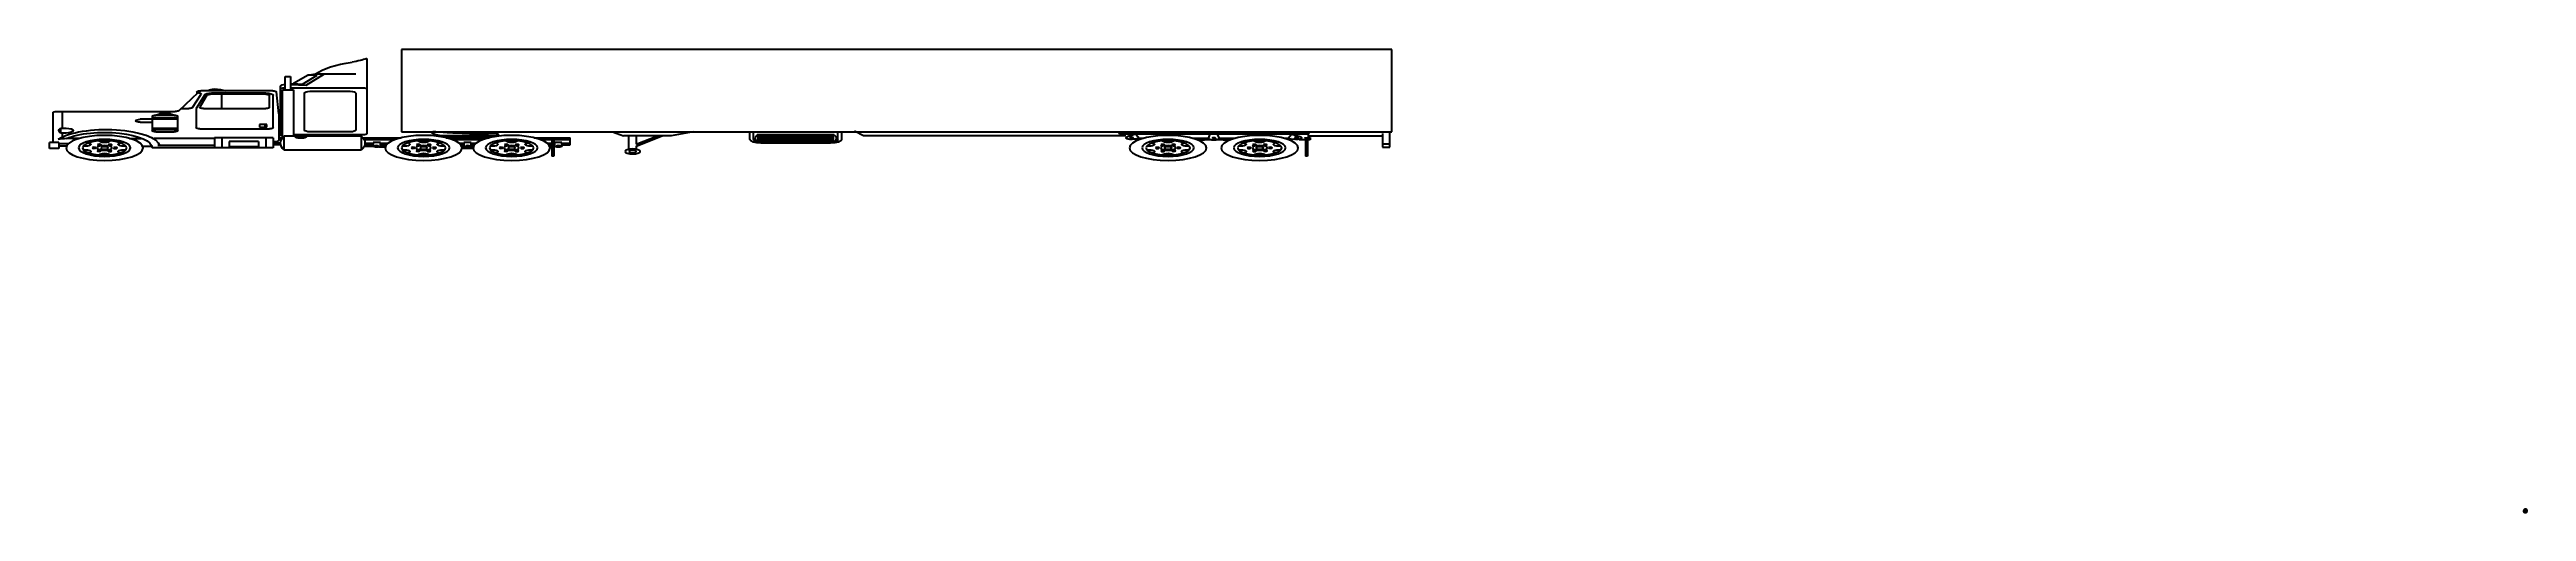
# Paper-space layout 'Acotad (2)' of a CAD drawing. Header units: metres. Extents: x -1138886 to 820, y 10 to 212473.
import ezdxf
from ezdxf.enums import TextEntityAlignment as Align

# ---------------------------------------------------------------- set-up
doc = ezdxf.new("R2010")
doc.units = ezdxf.units.M
doc.header["$LTSCALE"] = 5
doc.header["$MEASUREMENT"] = 0
doc.linetypes.add('ACAD_ISO08W100', pattern=[36, 24, -3, 6, -3])
doc.linetypes.add('DASHED2', pattern=[0.375, 0.25, -0.125])
doc.layers.add('Viewport', color=255, linetype='Continuous')
doc.styles.add('SANSSERIFBOLD', font='sasb____.pfb', dxfattribs={"width": 1.5, "height": 3})
doc.styles.get("Standard").update_dxf_attribs({"font": 'arial.ttf'})
doc.styles.add('TEXTO_CUADRO', font='arial.ttf', dxfattribs={"height": 2})
doc.styles.add('TEXTO_INSTRUMENTOS', font='arial.ttf', dxfattribs={"height": 1})
doc.dimstyles.get("Standard").update_dxf_attribs({"dimtxt": 0.18, "dimasz": 0.18, "dimexe": 0.18, "dimexo": 0.0625, "dimgap": 0.09, "dimtad": 0, "dimtih": 1, "dimtoh": 1, "dimdec": 4, "dimzin": 0, "dimdsep": 46, "dimtxsty": 'Standard', "dimcen": 0.09, "dimadec": 0, "dimazin": 0, "dimtfac": 1, "dimtdec": 4, "dimtofl": 0, "dimtmove": 0, "dimatfit": 3, "dimfxl": 1, "dimtolj": 1, "dimtzin": 0, "dimarcsym": 0})

# ---------------------------------------------------------------- blocks, each defined once
blk = doc.blocks.new('Cajetin')
for p, q in [((1004, 372), (1004, 404)), ((1357, 357), (1399, 357))]:
    blk.add_line(p, q)
for points in [[(1524, 240), (1524, 404), (931, 404), (931, 240)], [(931, 338), (1004, 338), (1004, 240)], [(1004, 338), (1350, 338)], [(1252, 338), (1252, 404)], [(1524, 338), (1350, 338), (1350, 240)]]:
    blk.add_lwpolyline(points)
at = {"lineweight": 20}
blk.add_lwpolyline([(931, 372), (1146, 372), (1146, 404), (1146, 338)], dxfattribs=at)
at = {"attachment_point": 1, "style": 'TEXTO_CUADRO'}
for s, width, insert, char_height in [('\\pxqc;Fecha', 73.28, (914, 401), 7.47), ('\\pxqc;Escala', 73.28, (919, 329), 7.47), ('Designación', 73.28, (1014, 330), 8.59), ('\\pxqc;Nombre', 73.28, (1002, 396), 7.47), ('\\pxqc;Firma', 73.28, (1154, 396), 7.47), ('\\pxqc;UNIVERSIDAD DE GRANADA', 229.8, (1267, 394), 8.59), ('\\pxqc;Departamento de Ingeniería Química', 229.8, (1267, 373), 7.19), ('\\pxqc;Nº Plano', 98.68, (1350, 330), 8.59)]:
    blk.add_mtext_dynamic_manual_height_columns(s, width=width, gutter_width=37.3, heights=[0], dxfattribs=dict(at, insert=insert, char_height=char_height))
blk = doc.blocks.new('SIMBOLO discapacitados')
h = blk.add_hatch(color=256)
h.dxf.hatch_style = 1
h.paths.add_polyline_path([(1, 2), (1, 1), (2, 1), (2, 1), (2, 1), (2, 1), (2, 1), (2, 1), (1, 1), (1, 1), (1, 1), (1, 2), (1, 2), (1, 2, 2.8229365)])
h = blk.add_hatch(color=256)
h.dxf.hatch_style = 1
h.paths.add_polyline_path([(1, 1), (1, 2, 1.3754739), (2, 1), (2, 1, -1.4967832)])
for points in [[(1, 1), (1, 2, 1.3754739), (2, 1), (2, 1, -1.4967832), (1, 1)], [(1, 2), (1, 1), (2, 1), (2, 1), (2, 1), (2, 1), (2, 1), (2, 1), (1, 1), (1, 1), (1, 1), (1, 2), (1, 2), (1, 2, 2.8229365), (1, 2)]]:
    blk.add_lwpolyline(points, format="xyb", close=True)
blk = doc.blocks.new('VR37')
blk.add_blockref('SIMBOLO discapacitados', (0, 0))
blk = doc.blocks.new('vh31-c')
for p, q in [((6, 7), (6, 7)), ((6, 7), (6, 7)), ((6, 6), (6, 6)), ((6, 6), (6, 7)), ((6, 6), (6, 7)), ((6, 6), (6, 7)), ((6, 7), (6, 7)), ((6, 7), (6, 7)), ((6, 7), (6, 7)), ((6, 7), (6, 7)), ((6, 6), (6, 7)), ((7, 7), (6, 7)), ((7, 7), (6, 7)), ((6, 7), (6, 7)), ((6, 7), (6, 7)), ((6, 7), (6, 7)), ((6, 7), (6, 7)), ((6, 7), (6, 7)), ((6, 7), (6, 7)), ((6, 7), (6, 7)), ((6, 7), (6, 7)), ((6, 6), (6, 7)), ((6, 7), (6, 7)), ((6, 7), (6, 7)), ((6, 7), (6, 7)), ((6, 7), (6, 7)), ((6, 7), (6, 7)), ((6, 7), (6, 7)), ((6, 7), (6, 7)), ((6, 7), (6, 7)), ((6, 7), (6, 7)), ((6, 7), (6, 7)), ((6, 7), (6, 7)), ((6, 7), (6, 7)), ((6, 7), (6, 7)), ((6, 7), (6, 7)), ((7, 7), (6, 7)), ((6, 7), (6, 7)), ((6, 7), (6, 7)), ((6, 7), (6, 7)), ((6, 7), (6, 7)), ((6, 7), (6, 7)), ((6, 7), (6, 7)), ((6, 7), (6, 7)), ((6, 7), (6, 7)), ((6, 7), (6, 7)), ((6, 7), (6, 7)), ((6, 7), (6, 7)), ((6, 7), (6, 7)), ((6, 7), (6, 7)), ((6, 7), (6, 7)), ((6, 7), (6, 7)), ((6, 7), (6, 7)), ((6, 7), (6, 7)), ((6, 7), (6, 7)), ((6, 7), (6, 7)), ((6, 7), (6, 7)), ((6, 7), (6, 7)), ((6, 7), (6, 7)), ((6, 7), (6, 7)), ((6, 7), (6, 7)), ((6, 7), (6, 7)), ((6, 7), (6, 7)), ((6, 7), (6, 7)), ((6, 7), (6, 7)), ((6, 7), (6, 7)), ((6, 7), (6, 7)), ((6, 7), (6, 7)), ((6, 7), (6, 7)), ((6, 7), (6, 7)), ((6, 7), (6, 7)), ((6, 7), (6, 7)), ((6, 7), (6, 7)), ((6, 7), (6, 7)), ((6, 7), (6, 7)), ((6, 7), (6, 7)), ((6, 7), (6, 7)), ((6, 7), (6, 7)), ((6, 7), (6, 7)), ((6, 7), (6, 7)), ((6, 7), (6, 7)), ((6, 6), (6, 6)), ((6, 6), (6, 6)), ((6, 6), (6, 7)), ((6, 6), (6, 6)), ((6, 6), (6, 7)), ((6, 7), (6, 7)), ((6, 7), (6, 7)), ((6, 6), (6, 6)), ((6, 6), (6, 6)), ((6, 6), (6, 6)), ((6, 6), (6, 6)), ((6, 6), (6, 6)), ((6, 6), (6, 6)), ((6, 6), (6, 6)), ((6, 6), (6, 6)), ((6, 6), (6, 6)), ((6, 6), (6, 6)), ((6, 6), (6, 6)), ((6, 6), (6, 6)), ((6, 6), (6, 6)), ((6, 6), (6, 6)), ((6, 6), (6, 6)), ((6, 6), (6, 6)), ((6, 6), (6, 6)), ((6, 6), (6, 6)), ((6, 6), (6, 6)), ((6, 6), (6, 6)), ((6, 6), (6, 6)), ((6, 6), (6, 6)), ((6, 6), (6, 6)), ((6, 6), (6, 6)), ((6, 6), (6, 6)), ((6, 6), (6, 6)), ((6, 6), (6, 6)), ((6, 6), (6, 6)), ((6, 6), (6, 6)), ((6, 6), (6, 6)), ((6, 6), (6, 6)), ((6, 6), (6, 6)), ((6, 6), (6, 6)), ((6, 6), (6, 6)), ((6, 6), (6, 6)), ((6, 6), (6, 6)), ((6, 6), (6, 6)), ((6, 6), (6, 6)), ((6, 6), (6, 6)), ((6, 6), (6, 6)), ((6, 6), (6, 6)), ((6, 6), (6, 6)), ((6, 6), (6, 6)), ((6, 6), (6, 6)), ((6, 6), (6, 6)), ((6, 6), (6, 6)), ((6, 6), (6, 6)), ((6, 6), (6, 6)), ((6, 6), (6, 6)), ((6, 6), (6, 6)), ((6, 6), (6, 6)), ((6, 6), (6, 6)), ((6, 6), (6, 6)), ((6, 6), (6, 6)), ((6, 6), (6, 6)), ((6, 6), (6, 6)), ((6, 6), (6, 6)), ((6, 6), (6, 6)), ((6, 6), (6, 6)), ((6, 6), (6, 6)), ((6, 6), (6, 6)), ((6, 6), (6, 6)), ((6, 6), (6, 6)), ((6, 6), (6, 6)), ((6, 6), (6, 6)), ((6, 6), (6, 6)), ((6, 6), (6, 6)), ((6, 6), (6, 6)), ((6, 6), (6, 6)), ((6, 6), (6, 6)), ((6, 6), (6, 6)), ((6, 6), (6, 6)), ((6, 6), (6, 6)), ((6, 6), (6, 6)), ((6, 6), (6, 6)), ((6, 6), (6, 6)), ((6, 6), (6, 6)), ((6, 6), (6, 6)), ((6, 6), (6, 6)), ((6, 6), (6, 6)), ((6, 6), (6, 6)), ((6, 6), (6, 6)), ((6, 6), (6, 6)), ((6, 6), (6, 6)), ((6, 6), (6, 6)), ((6, 6), (6, 6)), ((6, 6), (6, 6)), ((6, 6), (6, 6)), ((6, 6), (6, 6)), ((6, 6), (6, 6)), ((6, 6), (6, 6)), ((6, 6), (6, 6)), ((6, 6), (6, 6)), ((6, 6), (6, 6)), ((6, 6), (6, 6)), ((6, 6), (6, 6)), ((6, 6), (6, 6)), ((6, 6), (6, 6)), ((6, 6), (6, 6)), ((6, 6), (6, 6)), ((6, 6), (6, 6)), ((6, 6), (6, 6)), ((7, 7), (7, 7)), ((7, 6), (7, 7)), ((7, 7), (8, 7)), ((7, 6), (7, 6)), ((7, 6), (7, 6)), ((7, 6), (7, 6)), ((7, 7), (7, 6)), ((7, 7), (7, 7)), ((8, 7), (7, 7)), ((8, 6), (7, 6)), ((7, 7), (7, 7)), ((7, 7), (7, 7)), ((7, 7), (7, 7)), ((7, 7), (7, 7)), ((7, 7), (7, 7)), ((7, 7), (7, 7)), ((7, 7), (7, 7)), ((7, 7), (7, 7)), ((7, 7), (7, 7)), ((7, 6), (7, 6)), ((7, 6), (7, 6)), ((7, 6), (7, 7)), ((7, 7), (7, 6)), ((7, 7), (7, 6)), ((7, 6), (7, 7)), ((7, 6), (7, 7)), ((7, 7), (7, 6)), ((8, 7), (7, 7)), ((7, 7), (7, 7)), ((7, 7), (7, 7)), ((7, 7), (7, 7)), ((7, 7), (7, 7)), ((7, 7), (7, 7)), ((7, 7), (7, 6)), ((7, 7), (7, 7)), ((7, 7), (7, 7)), ((7, 7), (7, 7)), ((7, 7), (7, 7)), ((7, 6), (7, 7)), ((7, 7), (7, 7)), ((7, 7), (7, 7)), ((7, 7), (7, 7)), ((7, 7), (7, 7)), ((7, 7), (7, 7)), ((7, 7), (7, 7)), ((7, 7), (7, 7)), ((7, 7), (7, 7)), ((7, 6), (7, 6)), ((7, 6), (7, 6)), ((7, 6), (7, 6)), ((7, 6), (7, 6)), ((7, 6), (7, 6)), ((7, 6), (7, 6)), ((7, 6), (7, 6)), ((7, 6), (7, 6)), ((7, 6), (7, 6)), ((7, 6), (7, 6)), ((7, 6), (7, 6)), ((7, 6), (7, 6)), ((7, 6), (7, 6)), ((7, 6), (7, 6)), ((7, 6), (7, 6)), ((7, 6), (7, 6)), ((7, 6), (7, 6)), ((7, 6), (7, 6)), ((7, 6), (7, 6)), ((7, 6), (7, 6)), ((7, 6), (7, 6)), ((7, 6), (7, 6)), ((7, 6), (7, 6)), ((7, 6), (7, 6)), ((7, 6), (7, 6)), ((7, 6), (7, 6)), ((7, 6), (7, 6)), ((7, 6), (7, 6)), ((7, 6), (7, 6)), ((7, 6), (7, 6)), ((7, 6), (7, 6)), ((7, 6), (7, 6)), ((7, 6), (7, 6)), ((7, 6), (7, 6)), ((7, 6), (7, 6)), ((7, 6), (7, 6)), ((8, 6), (7, 6)), ((8, 6), (7, 6)), ((8, 6), (7, 6)), ((7, 6), (7, 6)), ((7, 6), (7, 6)), ((7, 6), (7, 6)), ((7, 6), (7, 6)), ((7, 6), (7, 6)), ((7, 6), (7, 6)), ((7, 6), (7, 6)), ((7, 6), (7, 6)), ((7, 6), (7, 6)), ((7, 6), (7, 6)), ((7, 6), (7, 6)), ((7, 6), (7, 6)), ((7, 6), (7, 6)), ((7, 6), (7, 6)), ((7, 6), (7, 6)), ((7, 6), (7, 6)), ((7, 6), (7, 6)), ((7, 6), (7, 6)), ((7, 6), (7, 6)), ((7, 6), (7, 6)), ((7, 6), (7, 6)), ((7, 6), (7, 6)), ((7, 6), (7, 6)), ((7, 6), (7, 6)), ((7, 6), (7, 6)), ((7, 6), (7, 6)), ((7, 6), (7, 6)), ((7, 6), (7, 6)), ((7, 6), (7, 6)), ((7, 6), (7, 6)), ((7, 6), (7, 6)), ((7, 6), (7, 6)), ((7, 6), (7, 6)), ((7, 6), (7, 6)), ((7, 6), (7, 6)), ((7, 6), (7, 6)), ((7, 6), (7, 6)), ((7, 6), (7, 6)), ((7, 6), (7, 6)), ((7, 6), (7, 6)), ((7, 6), (7, 6)), ((7, 6), (7, 6)), ((7, 6), (7, 6)), ((7, 6), (7, 6)), ((7, 6), (7, 6)), ((7, 6), (7, 6)), ((7, 6), (7, 6)), ((7, 6), (7, 6)), ((7, 6), (7, 6)), ((7, 6), (7, 6)), ((7, 6), (7, 6)), ((7, 6), (7, 6)), ((7, 6), (7, 6)), ((7, 6), (7, 6)), ((7, 6), (7, 6)), ((7, 6), (7, 6)), ((7, 6), (7, 6)), ((7, 6), (7, 6)), ((7, 6), (7, 6)), ((7, 6), (7, 6)), ((6, 6), (6, 6)), ((7, 6), (7, 6)), ((7, 6), (7, 6)), ((7, 6), (7, 6)), ((7, 6), (6, 6)), ((7, 6), (6, 6)), ((8, 7), (8, 7)), ((8, 7), (8, 7)), ((8, 7), (8, 7)), ((8, 7), (8, 7)), ((8, 7), (8, 7)), ((8, 7), (8, 7)), ((8, 7), (8, 7)), ((8, 6), (8, 7)), ((8, 7), (8, 7)), ((8, 7), (8, 7)), ((8, 7), (8, 7)), ((8, 7), (8, 7)), ((8, 7), (8, 7)), ((8, 7), (8, 7)), ((8, 7), (8, 7)), ((8, 6), (8, 6)), ((8, 6), (8, 6)), ((8, 6), (8, 6)), ((8, 6), (8, 6)), ((8, 6), (8, 6)), ((8, 6), (8, 6)), ((8, 6), (8, 6)), ((8, 6), (8, 6)), ((8, 6), (8, 7)), ((7, 7), (8, 7)), ((7, 7), (7, 7)), ((7, 7), (7, 7)), ((8, 7), (8, 7)), ((8, 7), (8, 7)), ((8, 7), (8, 7)), ((8, 7), (8, 7)), ((8, 7), (8, 7)), ((8, 7), (8, 7)), ((8, 7), (8, 7)), ((8, 7), (8, 7)), ((8, 7), (8, 7)), ((8, 7), (8, 7)), ((8, 7), (8, 7)), ((8, 7), (8, 7)), ((8, 7), (8, 7)), ((8, 7), (8, 7)), ((8, 7), (8, 7)), ((8, 7), (8, 7)), ((8, 7), (8, 7)), ((8, 7), (8, 7)), ((8, 7), (8, 7)), ((8, 7), (8, 7)), ((8, 7), (8, 7)), ((8, 7), (8, 7)), ((8, 6), (8, 6)), ((8, 6), (8, 6)), ((8, 6), (8, 6)), ((8, 6), (8, 6)), ((8, 6), (8, 6)), ((8, 6), (8, 6)), ((8, 6), (8, 6)), ((8, 6), (8, 6)), ((8, 6), (8, 6)), ((8, 6), (8, 6)), ((8, 6), (8, 6)), ((8, 6), (8, 6)), ((8, 6), (8, 6)), ((8, 6), (8, 6)), ((8, 6), (8, 6)), ((7, 6), (7, 6)), ((7, 6), (7, 6)), ((8, 6), (8, 6)), ((8, 6), (8, 6)), ((8, 6), (8, 6)), ((8, 6), (8, 6)), ((8, 6), (8, 6)), ((8, 6), (8, 6)), ((8, 6), (8, 6)), ((8, 6), (8, 6)), ((8, 6), (8, 6)), ((8, 6), (8, 6)), ((8, 6), (8, 6)), ((8, 6), (8, 6)), ((8, 6), (8, 6)), ((7, 6), (7, 6)), ((7, 6), (7, 6)), ((7, 6), (7, 6)), ((7, 6), (7, 6)), ((7, 6), (7, 6)), ((8, 6), (8, 6)), ((8, 6), (8, 6)), ((8, 6), (8, 6)), ((8, 6), (8, 6)), ((8, 6), (8, 6)), ((8, 6), (8, 6)), ((8, 6), (8, 6)), ((8, 6), (8, 6)), ((8, 6), (8, 6)), ((8, 6), (8, 6)), ((8, 6), (8, 6)), ((8, 6), (8, 6)), ((8, 6), (8, 6)), ((8, 6), (8, 6)), ((8, 6), (8, 6)), ((8, 6), (8, 6)), ((8, 6), (8, 6)), ((8, 6), (8, 6)), ((8, 6), (8, 6)), ((8, 6), (8, 6))]:
    blk.add_line(p, q)
for centre, radius in [((6, 7), 0.00739), ((6, 7), 0.014), ((6, 7), 0.0199), ((6, 7), 0.0113), ((6, 6), 0.00372), ((6, 6), 0.00372), ((6, 6), 0.00372), ((6, 6), 0.00372), ((6, 6), 0.00372), ((6, 6), 0.00372), ((6, 6), 0.00372), ((6, 6), 0.00372), ((6, 6), 0.00333), ((6, 6), 0.00751), ((6, 6), 0.00372), ((6, 6), 0.00556), ((6, 6), 0.00556), ((6, 6), 0.0145), ((6, 6), 0.0166), ((6, 6), 0.0145), ((6, 6), 0.0166), ((6, 6), 0.00372), ((6, 6), 0.00372), ((6, 6), 0.00372), ((6, 6), 0.00372), ((6, 6), 0.00372), ((6, 6), 0.00372), ((6, 6), 0.00372), ((6, 6), 0.00372), ((6, 6), 0.00372), ((6, 6), 0.00372), ((6, 6), 0.00372), ((6, 6), 0.00372), ((6, 6), 0.00372), ((6, 6), 0.00751), ((6, 6), 0.00372), ((6, 6), 0.00372), ((6, 6), 0.00372), ((6, 6), 0.00401), ((6, 6), 0.00372), ((6, 6), 0.00372), ((6, 6), 0.00372), ((6, 6), 0.00372), ((6, 6), 0.00372), ((6, 6), 0.00372), ((6, 6), 0.00372), ((6, 6), 0.00372), ((6, 6), 0.00372), ((6, 6), 0.00372), ((6, 6), 0.00372), ((6, 6), 0.00372), ((6, 6), 0.00372), ((6, 6), 0.00372), ((6, 6), 0.00372), ((6, 6), 0.00372), ((6, 6), 0.00372), ((6, 6), 0.00372), ((6, 6), 0.00372), ((6, 6), 0.00372), ((6, 6), 0.00372), ((6, 6), 0.00372), ((6, 6), 0.00372), ((6, 6), 0.00372), ((6, 6), 0.00372), ((6, 6), 0.00372), ((6, 6), 0.00372), ((6, 6), 0.00372), ((6, 6), 0.00372), ((6, 6), 0.00372), ((6, 6), 0.00372), ((6, 6), 0.00372), ((6, 6), 0.00372), ((6, 6), 0.00372), ((6, 6), 0.00401), ((6, 6), 0.00372), ((6, 6), 0.00545), ((6, 6), 0.0212), ((6, 6), 0.0104), ((6, 6), 0.00372), ((6, 6), 0.00372), ((6, 6), 0.00372), ((6, 6), 0.00372), ((6, 6), 0.00372), ((6, 6), 0.00372), ((6, 6), 0.00372), ((6, 6), 0.00372), ((6, 6), 0.00372), ((6, 6), 0.00372), ((6, 6), 0.00372), ((6, 6), 0.00372), ((6, 6), 0.00372), ((6, 6), 0.00372), ((6, 6), 0.00372), ((6, 6), 0.00372), ((6, 6), 0.00333), ((6, 6), 0.00333), ((6, 6), 0.00333), ((6, 6), 0.00333), ((6, 6), 0.00333), ((6, 6), 0.00751), ((6, 6), 0.00751), ((6, 6), 0.00751), ((6, 6), 0.00751), ((6, 6), 0.00333), ((6, 6), 0.00372), ((6, 6), 0.00372), ((6, 6), 0.00372), ((6, 6), 0.00372), ((6, 6), 0.00372), ((6, 6), 0.00372), ((6, 6), 0.00372), ((6, 6), 0.00372), ((6, 6), 0.00372), ((6, 6), 0.00372), ((6, 6), 0.00372), ((6, 6), 0.00372), ((6, 6), 0.00372), ((6, 6), 0.00751), ((6, 6), 0.00372), ((6, 6), 0.00372), ((6, 6), 0.00372), ((6, 6), 0.00751), ((6, 6), 0.00751), ((7, 7), 0.015), ((7, 7), 0.0102), ((7, 7), 0.00739), ((7, 6), 0.00372), ((7, 6), 0.00441), ((7, 6), 0.00441), ((7, 6), 0.0134), ((7, 6), 0.00765), ((7, 6), 0.00441), ((7, 6), 0.00333), ((7, 6), 0.00372), ((7, 6), 0.00372), ((7, 6), 0.00372), ((7, 6), 0.00372), ((7, 6), 0.00372), ((7, 6), 0.00372), ((7, 6), 0.00372), ((7, 6), 0.00372), ((7, 6), 0.00372), ((7, 6), 0.00372), ((7, 6), 0.00751), ((7, 6), 0.00751), ((7, 6), 0.00372), ((7, 6), 0.00372), ((7, 6), 0.00372), ((7, 6), 0.00372), ((7, 6), 0.00372), ((7, 6), 0.00401), ((7, 6), 0.00372), ((7, 6), 0.00372), ((7, 6), 0.00372), ((7, 6), 0.0084), ((7, 6), 0.00739), ((7, 6), 0.016), ((7, 6), 0.0133), ((7, 6), 0.016), ((7, 6), 0.0104), ((7, 6), 0.0134), ((7, 6), 0.00968), ((7, 6), 0.00681), ((7, 6), 0.00739), ((8, 6), 0.00441), ((7, 6), 0.00372), ((7, 6), 0.00372), ((7, 6), 0.00372), ((8, 6), 0.00751), ((8, 6), 0.00372), ((8, 6), 0.00333), ((8, 6), 0.00333), ((8, 6), 0.00372), ((8, 6), 0.00372), ((8, 6), 0.00372), ((8, 6), 0.00441), ((8, 6), 0.00441), ((8, 6), 0.00372), ((8, 6), 0.00372), ((8, 6), 0.00372), ((8, 6), 0.00372), ((8, 6), 0.00372), ((8, 6), 0.00372), ((8, 6), 0.00372), ((8, 6), 0.00372), ((8, 6), 0.00372), ((8, 6), 0.00372), ((8, 6), 0.00372), ((8, 6), 0.00372), ((8, 6), 0.00372), ((8, 6), 0.00372), ((8, 6), 0.00372), ((8, 6), 0.00372), ((8, 6), 0.00372), ((8, 6), 0.00372), ((8, 6), 0.00372), ((8, 6), 0.00372), ((8, 6), 0.00372), ((8, 6), 0.00372), ((8, 6), 0.00372), ((8, 6), 0.00372), ((8, 6), 0.00372), ((8, 6), 0.00372), ((8, 6), 0.00372), ((8, 6), 0.00751), ((8, 6), 0.00751), ((8, 6), 0.00372), ((8, 6), 0.00401), ((8, 6), 0.00372), ((8, 6), 0.00372), ((8, 6), 0.00372), ((8, 6), 0.00372), ((8, 6), 0.00372), ((8, 6), 0.00751), ((8, 6), 0.00751), ((7, 6), 0.00333), ((7, 6), 0.00333), ((7, 6), 0.00751), ((7, 6), 0.00452), ((7, 6), 0.00939), ((7, 6), 0.0153), ((7, 6), 0.00372), ((7, 6), 0.00372), ((7, 6), 0.00372), ((7, 6), 0.00372), ((7, 6), 0.00751)]:
    blk.add_circle(centre, radius)
for centre, radius, start, end in [((7, 3), 3.82, 94.966113, 106.52281), ((7, 6), 0.588, 84.252939, 118.382277), ((6, 6), 0.207, 103.822337, 47.241347), ((6, 6), 0.215, 105.623938, 48.06818), ((6, 6), 0.305, 118.396471, 10.189209), ((6, 7), 0.337, 255.210548, 270.629881), ((6, 7), 0.138, 111.899506, 167.287752), ((7, 3), 4.25, 96.33345, 100.67325), ((7, 5), 2.18, 95.815444, 105.199385), ((6, 6), 0.276, 68.600703, 110.574108), ((6, 6), 0.314, 67.830333, 119.14763), ((6, 7), 0.0163, 0, 90), ((6, 7), 0.508, 229.354501, 263.790638), ((6, 7), 0.469, 241.68903, 271.49893), ((6, 10), 3.36, 276.429649, 281.935639), ((6, 10), 3.31, 277.814995, 283.060198), ((6, 6), 0.305, 87.659721, 95.055479), ((6, 7), 0.0102, 94.772879, 222.965608), ((6, 7), 0.556, 267.659721, 292.844276), ((6, 7), 0.0163, 270, 0), ((6, 7), 0.0102, 180, 270), ((6, 7), 0.0102, 41.917665, 100.566868), ((6, 6), 0.276, 52.719029, 55.896668), ((6, 6), 0.276, 23.747992, 51.44427), ((6, 6), 0.362, 144.771251, 165.106295), ((6, 6), 0.368, 144.577467, 165.106295), ((6, 7), 0.0164, 62.661981, 242.661981), ((6, 7), 0.0102, 210.01974, 242.661981), ((6, 7), 0.0102, 62.661981, 95.304222), ((6, 7), 0.0102, 30.01974, 62.661981), ((6, 7), 0.0102, 242.661981, 275.304222), ((6, 7), 0.022, 30.01974, 275.304222), ((6, 7), 0.0339, 2.620632, 302.703331), ((6, 7), 0.022, 210.01974, 95.304222), ((7, 7), 0.337, 100.713789, 137.193546), ((6, 7), 0.0102, 26.319276, 117.494106), ((6, 7), 0.0454, 146.974307, 292.665457), ((6, 7), 0.0102, 18.888458, 111.899506), ((6, 7), 0.0102, 270.629881, 352.691017), ((6, 7), 0.234, 352.691017, 18.888458), ((6, 7), 0.0203, 185.316395, 229.354501), ((6, 7), 0.226, 164.213532, 185.316395), ((6, 7), 0.0956, 0.563665, 25.596032), ((6, 7), 0.102, 0.563665, 25.596032), ((6, 7), 0.0102, 300.973533, 26.319276), ((6, 7), 0.0719, 98.375921, 205.596032), ((6, 7), 0.0658, 98.375921, 205.596032), ((6, 7), 0.429, 120.47766, 145.440085), ((6, 7), 0.0102, 90, 180), ((6, 7), 0.196, 348.191478, 0.563665), ((6, 7), 0.202, 348.191478, 0.563665), ((6, 7), 0.465, 117.494106, 136.583801), ((7, 7), 0.909, 160.586121, 169.409189), ((6, 7), 0.465, 149.792555, 179.077548), ((6, 7), 0.0407, 179.077548, 223.233502), ((6, 7), 0.0102, 167.287752, 255.210548), ((6, 8), 2.14, 279.043337, 293.173745), ((6, 8), 2.13, 278.857163, 293.300257), ((6, 8), 2.15, 279.227344, 293.929944), ((7, 10), 3.85, 268.843924, 274.582313), ((6, 6), 0.0407, 356.487537, 39.108088), ((6, 6), 0.303, 337.911984, 351.594232), ((6, 6), 0.188, 98.519474, 44.623323), ((6, 6), 0.135, 75.29683, 356.586472), ((6, 6), 0.184, 219.092411, 309.011488), ((7, 10), 3.83, 269.300772, 269.61772), ((6, 6), 0.0102, 309.011488, 356.487537), ((6, 6), 0.0102, 175.548675, 219.092411), ((6, 6), 0.0586, 93.628027, 30.869344), ((6, 6), 0.0848, 83.320296, 4.08692), ((6, 7), 0.377, 268.362187, 278.795865), ((6, 6), 0.0102, 278.795865, 41.917665), ((6, 6), 0.061, 351.594232, 43.233502), ((6, 6), 0.135, 46.705915, 49.200541), ((6, 6), 0.184, 339.092411, 43.977297), ((6, 6), 0.00372, 179.063648, 10.520417), ((6, 6), 0.0848, 36.989227, 41.177075), ((6, 6), 0.184, 46.134186, 52.693342), ((6, 6), 0.0102, 295.548675, 339.092411), ((6, 6), 0.0102, 209.307834, 295.548675), ((6, 6), 0.215, 49.789829, 54.079691), ((6, 6), 0.207, 49.052783, 53.765436), ((6, 6), 0.188, 46.711866, 52.889206), ((6, 6), 0.314, 8.661703, 22.554371), ((6, 6), 0.0102, 189.011488, 236.487537), ((6, 6), 0.0407, 236.487537, 279.108088), ((6, 6), 0.0102, 89.307834, 175.548675), ((6, 6), 0.0305, 152.248685, 332.248685), ((6, 6), 0.00372, 55.648571, 248.8488), ((6, 6), 0.0102, 55.548675, 99.092411), ((6, 6), 0.0102, 329.307834, 55.548675), ((6, 6), 0.0407, 145.276713, 159.108088), ((6, 6), 0.184, 99.092411, 189.011488), ((7, 7), 0.252, 236.708463, 324.876545), ((7, 6), 0.341, 69.408914, 92.029699), ((7, 7), 0.0813, 61.129267, 94.772879), ((7, 7), 0.468, 225.68589, 258.288113), ((7, 7), 0.343, 38.691101, 106.391835), ((7, 7), 0.481, 223.416434, 253.335049), ((7, 7), 0.273, 250.726022, 304.563902), ((7, 7), 0.429, 240.322891, 285.363401), ((10, 0), 7.55, 109.801529, 114.17374), ((10, 0), 7.57, 109.524827, 114.161525), ((10, 0), 7.58, 107.89398, 114.149344), ((7, 6), 0.207, 79.931569, 134.200687), ((7, 6), 0.215, 76.477418, 131.8921), ((7, 8), 1.3, 274.150733, 289.284508), ((7, 7), 0.0471, 33.573209, 128.364547), ((6, 10), 3.36, 286.127712, 291.370013), ((7, 7), 0.0813, 224.558073, 250.726022), ((7, 7), 0.0102, 296.133318, 77.124729), ((7, 7), 0.334, 253.041567, 292.77495), ((7, 7), 0.0102, 281.3959, 61.129267), ((-50, -141), 158, 69.081138, 69.163765), ((7, 7), 0.0407, 74.397766, 100.832569), ((7, 7), 0.269, 100.832569, 131.096448), ((7, 7), 0.267, 47.736059, 74.397766), ((7, 7), 0.0813, 222.965608, 281.3959), ((7, 7), 0.203, 280.713789, 286.391835), ((7, 6), 0.305, 198.041735, 107.69052), ((6, 7), 1.04, 278.627635, 298.224821), ((7, 7), 0.823, 280.969543, 289.323175), ((7, 6), 0.15, 239.772141, 279.027024), ((7, 6), 0.121, 184.830499, 56.200934), ((7, 6), 0.215, 180.697972, 44.466264), ((7, 6), 0.188, 179.552933, 42.368454), ((7, 6), 0.207, 179.926957, 43.404444), ((7, 6), 0.184, 219.092411, 309.011488), ((7, 6), 0.0102, 175.548675, 219.092411), ((7, 6), 0.305, 146.333342, 164.458883), ((7, 6), 0.042, 36.819844, 123.567063), ((7, 6), 0.0848, 191.265064, 77.103765), ((7, 6), 0.0586, 201.572795, 138.814112), ((7, 6), 0.042, 216.819844, 303.567063), ((7, 6), 0.00751, 202.690366, 17.43787), ((7, 6), 0.00751, 144.705314, 15.681593), ((7, 6), 0.0848, 143.024471, 149.121843), ((7, 6), 0.184, 96.771543, 123.356693), ((7, 6), 0.188, 92.511354, 127.616882), ((7, 6), 0.184, 179.748797, 189.011488), ((7, 6), 0.0102, 189.011488, 236.487537), ((7, 6), 0.0407, 236.487537, 279.108088), ((7, 6), 0.0102, 89.307834, 175.548675), ((7, 6), 0.0332, 311.425295, 83.211244), ((6, 8), 2.13, 293.557531, 294.67096), ((6, 8), 2.14, 293.684042, 294.625309), ((7, 6), 0.586, 115.314484, 144.803585), ((7, 6), 0.143, 258.688223, 3.363507), ((7, 6), 0.0945, 42.906578, 121.451984), ((7, 6), 0.0852, 37.703701, 149.939958), ((7, 6), 0.305, 181.277982, 191.018227), ((7, 6), 0.0407, 121.451984, 141.1013), ((7, 7), 0.823, 274.735221, 289.323175), ((7, 6), 0.0203, 144.803585, 239.772141), ((7, 10), 3.83, 270.571781, 270.890916), ((7, 10), 3.83, 269.935196, 270.253212), ((6, 8), 2.15, 281.704367, 282.325174), ((6, 8), 2.15, 282.949801, 283.578394), ((6, 8), 2.15, 284.211108, 284.848102), ((8, 7), 0.0163, 90, 180), ((8, 7), 0.0102, 0, 90), ((8, 7), 0.0163, 180, 270), ((8, 7), 0.0102, 270, 0), ((7, 7), 0.415, 345.671967, 359.135706), ((7, 7), 0.417, 310.577196, 333.070614), ((7, 6), 0.426, 36.645154, 78.130573), ((8, 6), 0.0407, 356.487537, 39.108088), ((8, 6), 0.0102, 309.011488, 356.487537), ((7, 6), 0.042, 322.329531, 18.057376), ((8, 6), 0.00372, 231.995943, 348.132293), ((8, 6), 0.00372, 184.085427, 36.042809), ((7, 6), 0.184, 339.092411, 42.856651), ((8, 6), 0.0102, 295.548675, 339.092411), ((8, 6), 0.0102, 209.307834, 295.548675)]:
    blk.add_arc(centre, radius, start, end)
at = {"style": 'SANSSERIFBOLD', "width": 1.5}
blk.add_text('SUZUKI', height=0.061, rotation=12.726562, dxfattribs=at).set_placement((6, 6))
at = {"style": 'SANSSERIFBOLD', "oblique": 30, "width": 1.5}
for s, height, rotation, p in [('SACS', 0.0152, 9.038333, (6, 7)), ('SUZUKI', 0.0305, 13.221133, (6, 7)), ('GSX750F', 0.0305, 20.133408, (7, 7))]:
    blk.add_text(s, height=height, rotation=rotation, dxfattribs=at).set_placement(p)
blk = doc.blocks.new('_vh-03')
for p, q in [((2, -12), (2, -12)), ((3, -12), (2, -12)), ((2, -13), (2, -13)), ((2, -13), (2, -13)), ((2, -13), (3, -13)), ((2, -14), (2, -14)), ((2, -14), (2, -14)), ((2, -14), (3, -14)), ((3, -14), (2, -14)), ((2, -14), (2, -14)), ((3, -12), (3, -12)), ((3, -12), (4, -12)), ((3, -12), (3, -12)), ((3, -12), (3, -13)), ((4, -12), (3, -12)), ((3, -13), (3, -13)), ((4, -13), (3, -13)), ((3, -14), (4, -14)), ((3, -14), (3, -14)), ((3, -14), (3, -14)), ((3, -14), (3, -14)), ((4, -14), (3, -14)), ((4, -14), (3, -14)), ((3, -14), (3, -14)), ((4, -12), (4, -12)), ((4, -14), (4, -13)), ((4, -14), (4, -13)), ((4, -13), (4, -13)), ((4, -14), (4, -13)), ((4, -14), (4, -14)), ((4, -14), (4, -14)), ((5, -12), (5, -12)), ((5, -12), (5, -12)), ((5, -13), (5, -13)), ((5, -13), (5, -13)), ((5, -13), (5, -13)), ((5, -13), (5, -13)), ((5, -13), (5, -13)), ((5, -13), (5, -13)), ((5, -13), (5, -13)), ((5, -13), (5, -13)), ((5, -13), (5, -13)), ((5, -13), (5, -13)), ((5, -13), (5, -13)), ((5, -13), (5, -13)), ((5, -13), (5, -13)), ((5, -13), (5, -13)), ((5, -13), (5, -13)), ((5, -13), (5, -13)), ((5, -13), (5, -13)), ((5, -13), (5, -13)), ((5, -13), (5, -13)), ((5, -13), (5, -13)), ((5, -13), (5, -13)), ((5, -13), (5, -13)), ((5, -13), (5, -13)), ((5, -13), (5, -13)), ((5, -13), (5, -13)), ((5, -13), (5, -13)), ((5, -13), (5, -13)), ((5, -13), (5, -13)), ((5, -13), (5, -13)), ((5, -13), (5, -13)), ((5, -13), (5, -13)), ((5, -13), (5, -13)), ((5, -13), (5, -13)), ((5, -13), (5, -13)), ((5, -13), (5, -13)), ((5, -13), (5, -13)), ((5, -13), (5, -13)), ((5, -13), (5, -13)), ((5, -13), (5, -13)), ((5, -13), (5, -13)), ((5, -13), (5, -13)), ((5, -13), (5, -13)), ((5, -13), (5, -13)), ((5, -13), (5, -13)), ((5, -13), (5, -13)), ((5, -13), (5, -13)), ((5, -13), (5, -13)), ((5, -13), (5, -13)), ((5, -13), (5, -13)), ((5, -13), (5, -13)), ((5, -13), (5, -13)), ((5, -14), (5, -14)), ((5, -14), (5, -14))]:
    blk.add_line(p, q)
for centre, radius, start, end in [((2, -13), 0.3, 102.098, 162.448), ((2, -16), 2.57, 90.7156, 110.047), ((2, -16), 3.38, 89.7524, 104.078), ((3, -13), 1.92, 162.448, 197.552), ((2, -13), 0.03, 165.817, 282.649), ((3, -13), 1.89, 161.743, 165.817), ((2, -10), 3.38, 255.922, 270.248), ((2, -11), 2.57, 249.953, 269.284), ((2, -14), 0.3, 197.552, 257.902), ((3, -13), 1.89, 194.183, 198.257), ((2, -14), 0.03, 77.3506, 194.183), ((2, -13), 0.0808, 0, 82.5168), ((2, -13), 0.25, 95.697, 161.743), ((2, -13), 0.4, 82.5168, 95.697), ((2, -13), 0.12, 104.257, 134.99), ((2, -13), 0.3, 134.99, 160.688), ((2, -13), 0.8, 96.08, 102.098), ((2, -10), 2, 263.186, 283.51), ((2, -16), 4, 87.2676, 96.9555), ((3, -13), 0.4, 89.9236, 144.174), ((2, -13), 0.16, 318.717, 0), ((2, -13), 0.16, 282.649, 312.261), ((1, -12), 0.666, 312.261, 318.717), ((3, -13), 1.81, 165.978, 194.022), ((2, -13), 0.015, 151.384, 303.892), ((3, -13), 1.85, 160.688, 165.817), ((3, -13), 0.938, 135.951, 224.049), ((3, -13), 0.938, 144.174, 215.826), ((1, -14), 0.666, 41.2834, 47.7388), ((2, -14), 0.16, 47.7388, 77.3506), ((2, -14), 0.0808, 277.483, 0), ((2, -14), 0.16, 0, 41.2834), ((3, -13), 1.85, 194.062, 199.312), ((2, -14), 0.015, 56.1081, 194.062), ((2, -10), 4, 263.045, 272.732), ((2, -16), 2, 76.4896, 96.8141), ((2, -13), 0.8, 257.902, 263.92), ((2, -14), 0.3, 199.312, 225.01), ((2, -14), 0.12, 225.01, 255.743), ((2, -14), 0.4, 264.303, 277.483), ((2, -14), 0.25, 198.257, 264.303), ((3, -14), 0.4, 215.826, 270.076), ((3, -12), 0.249, 194.8, 233.849), ((3, -37), 24.8, 88.068, 90.0083), ((3, -13), 0.382, 67.9085, 73.0182), ((3, -12), 0.0155, 73.01, 116.622), ((3, -12), 0.0204, 153.995, 228.138), ((3, -12), 0.208, 228.135, 251.867), ((3, -13), 0.245, 116.617, 153.998), ((7, -13), 3.84, 171.911, 188.089), ((3, -13), 0.03, 351.911, 74.13), ((3, -13), 0.3, 70.3751, 90.5924), ((8, -13), 4.59, 173.323, 186.677), ((3, -13), 0.12, 353.323, 20.459), ((6, -13), 2.79, 168.355, 191.645), ((3, -12), 0.6, 252.716, 268.061), ((3, -10), 2.16, 268.061, 276.278), ((3, -13), 0.3, 121.281, 135.951), ((3, -14), 0.12, 339.541, 6.677), ((3, -14), 0.03, 285.87, 8.089), ((3, -14), 0.245, 206.002, 243.383), ((3, -14), 0.208, 108.133, 131.865), ((3, -14), 0.0204, 131.862, 206.005), ((3, -14), 0.0155, 243.378, 286.99), ((3, -14), 0.382, 286.982, 292.091), ((3, 11), 24.8, 269.992, 271.932), ((3, -14), 0.249, 126.151, 165.2), ((3, -14), 0.3, 269.408, 289.625), ((3, -16), 2.16, 83.7221, 91.939), ((3, -14), 0.6, 91.939, 107.284), ((3, -14), 0.3, 224.049, 238.719), ((4, -12), 0.302, 326.49, 353.142), ((4, -12), 0.06, 268.068, 334.977), ((4, -24), 11.8, 86.0806, 90.6932), ((5, -18), 6, 85.9879, 91.808), ((5, -10), 2.2, 258.282, 272.46), ((3, -13), 0.52, 353.959, 0.005), ((4, -16), 4, 81.016, 89.9235), ((4, -13), 0.1, 88.9967, 113.619), ((4, -13), 0.319, 113.619, 132.432), ((4, -16), 3.81, 76.0006, 85.0555), ((4, -19), 6.41, 84.8211, 88.9967), ((3, -35), 22.3, 84.6827, 85.8223), ((-2, -13), 6.64, 355.822, 4.178), ((-2, -13), 6.62, 355.822, 4.178), ((-2, -13), 6.59, 355.799, 4.201), ((4, -13), 0.1, 276.278, 353.959), ((4, -13), 0.2, 4.17847, 81.016), ((4, -13), 0.18, 4.20086, 81.1828), ((4, -16), 3.98, 81.1828, 89.9235), ((4, -13), 0.229, 4.17847, 52.899), ((5, -13), 1.02, 169.752, 190.248), ((5, -13), 0.06, 96.2098, 169.752), ((5, -13), 0.06, 190.248, 263.79), ((0, -13), 4.47, 355.155, 4.845), ((4, -13), 0.06, 4.84538, 96.6839), ((4, -13), 0.06, 96.6839, 180), ((4, -14), 0.302, 6.85823, 33.51), ((5, -16), 2.2, 87.5405, 101.718), ((5, -8), 6, 268.192, 274.012), ((3, 8), 22.3, 274.178, 275.317), ((4, -2), 11.8, 269.307, 273.919), ((4, -7), 6.41, 271.003, 275.179), ((4, -10), 3.81, 274.944, 283.999), ((4, -14), 0.229, 307.101, 355.822), ((4, -14), 0.319, 227.568, 246.381), ((4, -14), 0.1, 246.381, 271.003), ((4, -14), 0.06, 263.316, 355.155), ((4, -14), 0.06, 180, 263.316), ((4, -14), 0.06, 25.0232, 91.932), ((4, -10), 3.98, 270.076, 278.817), ((4, -14), 0.18, 278.817, 355.799), ((4, -10), 4, 270.076, 278.984), ((4, -14), 0.2, 278.984, 355.822), ((3, -14), 0.52, 359.995, 6.041), ((4, -14), 0.1, 6.04071, 83.7221), ((5, -13), 0.0781, 91.6186, 186.376), ((5, -13), 0.1, 18.925, 87.9554), ((5, -13), 0.13, 22.5778, 87.3016), ((5, -13), 0.3, 13.1273, 34.1061), ((5, -13), 0.12, 34.1061, 74.7999), ((5, -14), 1.34, 87.3016, 91.6173), ((5, -13), 0.6, 75.4926, 92.4596), ((5, -13), 0.761, 74.7999, 82.3935), ((5, -12), 0.015, 82.8675, 189.755), ((5, -13), 0.06, 30.4991, 81.1388), ((6, -12), 0.852, 189.755, 199.555), ((5, -13), 0.2, 16.2803, 30.4991), ((5, -13), 0.234, 81.1388, 82.8675), ((-2, -13), 6.74, 356.058, 3.942), ((-2, -13), 6.62, 355.651, 4.349), ((3, -13), 2.68, 346.873, 13.127), ((5, -13), 0.06, 190.851, 257.909), ((6, -12), 1.41, 186.374, 190.851), ((5, -13), 0.4, 6.57878, 18.925), ((5, -13), 0.4, 9.26637, 22.5778), ((5, -13), 0.015, 248.459, 3.232), ((5, -13), 0.0144, 242.954, 7.128), ((2, -13), 3.66, 7.12828, 9.26637), ((3, -13), 2.23, 3.23189, 6.57878), ((5, -13), 0.6, 62.954, 76.0006), ((5, -13), 0.06, 199.555, 237.359), ((5, -13), 0.01, 235.926, 6.879), ((4, -14), 1.69, 55.926, 57.359), ((4, -13), 0.792, 6.87873, 16.2803), ((5, -13), 0.127, 56.8383, 78.9251), ((3, -13), 2.62, 354.387, 5.613), ((5, -13), 0.127, 281.075, 303.162), ((5, -13), 0.03, 303.162, 354.387), ((5, -13), 0.03, 5.61333, 56.8383), ((-2, -13), 6.69, 355.862, 4.138), ((4, -14), 0.792, 343.72, 353.121), ((5, -14), 0.234, 277.132, 278.861), ((5, -14), 0.2, 329.501, 343.72), ((6, -14), 0.852, 160.445, 170.245), ((4, -12), 1.69, 302.641, 304.074), ((5, -14), 0.01, 353.121, 124.074), ((5, -14), 0.06, 278.861, 329.501), ((5, -14), 0.06, 122.641, 160.445), ((5, -14), 0.015, 170.245, 277.132), ((5, -13), 0.761, 277.606, 285.2), ((5, -13), 0.6, 267.54, 284.507), ((5, -13), 1.34, 268.383, 272.698), ((5, -14), 0.12, 285.2, 325.894), ((5, -14), 0.3, 325.894, 346.873), ((5, -13), 0.6, 283.999, 297.046), ((3, -14), 2.23, 353.421, 356.768), ((2, -13), 3.66, 350.734, 352.872), ((5, -14), 0.0144, 352.872, 117.046), ((5, -14), 0.015, 356.768, 111.541), ((5, -14), 0.4, 337.422, 350.734), ((5, -14), 0.4, 341.075, 353.421), ((5, -14), 0.13, 272.698, 337.422), ((5, -14), 0.1, 272.045, 341.075), ((6, -14), 1.41, 169.149, 173.626), ((5, -14), 0.0781, 173.624, 268.381), ((5, -14), 0.06, 102.091, 169.149)]:
    blk.add_arc(centre, radius, start, end)
blk = doc.blocks.new('vh26-b')
for p, q in [((15460, 19368), (28960, 19368)), ((15460, 15918), (15460, 19368)), ((28960, 19368), (28960, 15918)), ((29435, 18993), (29435, 15843)), ((30135, 18343), (29585, 18343)), ((30260, 17868), (30010, 18343)), ((30110, 18293), (30235, 18293)), ((30310, 17918), (30110, 18293)), ((30235, 18293), (30135, 18343)), ((30235, 18293), (30435, 17943)), ((30548, 18243), (30473, 18243)), ((30473, 18243), (30473, 17681)), ((30548, 17681), (30548, 18243)), ((30473, 17907), (30260, 17868)), ((30435, 17943), (30310, 17918)), ((30473, 17931), (30435, 17943)), ((30588, 17883), (30548, 17910)), ((30473, 17768), (29485, 17768)), ((30210, 17618), (29660, 17618)), ((30585, 17681), (30435, 17681)), ((30435, 17681), (30435, 15756)), ((30560, 17768), (30548, 17768)), ((30585, 15668), (30585, 17681)), ((30610, 15743), (30610, 17841)), ((30635, 16668), (30667, 17595)), ((30717, 17643), (31699, 17643)), ((31510, 17643), (31510, 17718)), ((31730, 17555), (31761, 17563)), ((31746, 17609), (31761, 17563)), ((29585, 17543), (29585, 15993)), ((30285, 15993), (30285, 17543)), ((30710, 16093), (30710, 17443)), ((30760, 16943), (30760, 17443)), ((30810, 17543), (31551, 17543)), ((30810, 17493), (31567, 17493)), ((31410, 16893), (31410, 17493)), ((31617, 17451), (31712, 16952)), ((31649, 17460), (31759, 16902)), ((31812, 16933), (31694, 17497)), ((31740, 17558), (31999, 16802)), ((31663, 16893), (30810, 16893)), ((31760, 16892), (31760, 16093)), ((31968, 16893), (31861, 16893)), ((30635, 16668), (30635, 15568)), ((32010, 15968), (32010, 16568)), ((33685, 16768), (32046, 16768)), ((32060, 16618), (32310, 16618)), ((32085, 16618), (32085, 16643)), ((32110, 16668), (32260, 16668)), ((32285, 16643), (32285, 16618)), ((32360, 16568), (32360, 15968)), ((33585, 16068), (33585, 16768)), ((33710, 15468), (33710, 16743)), ((30798, 16118), (30798, 16218)), ((30798, 16218), (30898, 16218)), ((30823, 16218), (30823, 16118)), ((30898, 16218), (30898, 16118)), ((32360, 16518), (32010, 16518)), ((32360, 16468), (32010, 16468)), ((32360, 16443), (32523, 16443)), ((32523, 16318), (32360, 16318)), ((28960, 15918), (15460, 15918)), ((15485, 15268), (15485, 15918)), ((16585, 15918), (16598, 15818)), ((19185, 15918), (19173, 15818)), ((22660, 15743), (22785, 15943)), ((22960, 15918), (22960, 15593)), ((23010, 15593), (23010, 15918)), ((24160, 15593), (24160, 15918)), ((24210, 15593), (24210, 15918)), ((24985, 15918), (25285, 15743)), ((26085, 15918), (25935, 15743)), ((27860, 15893), (28010, 15893)), ((27860, 15893), (27860, 15843)), ((27985, 15893), (27985, 15918)), ((28260, 15893), (28110, 15893)), ((28135, 15893), (28135, 15918)), ((28260, 15868), (28260, 15893)), ((28492, 15913), (28534, 15913)), ((28555, 15901), (28534, 15913)), ((29660, 15918), (30210, 15918)), ((31710, 16043), (30760, 16043)), ((30898, 16118), (30798, 16118)), ((32360, 16068), (32010, 16068)), ((32360, 16018), (32010, 16018)), ((32310, 15918), (32060, 15918)), ((33610, 16068), (33535, 16068)), ((33610, 16068), (33610, 15868)), ((15585, 15843), (15585, 15268)), ((16585, 15743), (15585, 15743)), ((16573, 15681), (16573, 15581)), ((16598, 15681), (16573, 15681)), ((16573, 15581), (16610, 15581)), ((16598, 15818), (19173, 15818)), ((16598, 15818), (16598, 15681)), ((16610, 15606), (16610, 14893)), ((16635, 15606), (16635, 14893)), ((16635, 15581), (16723, 15581)), ((16823, 15818), (16713, 15721)), ((16723, 15581), (16723, 15608)), ((16873, 15643), (16790, 15604)), ((16797, 15607), (16866, 15590)), ((16823, 15818), (16873, 15643)), ((16833, 15624), (16886, 15611)), ((16868, 15641), (16907, 15631)), ((16873, 15643), (16920, 15643)), ((17600, 15643), (17810, 15643)), ((17641, 15604), (17811, 15631)), ((17661, 15582), (17819, 15607)), ((17679, 15559), (17838, 15585)), ((17810, 15643), (17835, 15818)), ((17932, 15585), (18091, 15559)), ((17960, 15643), (17935, 15818)), ((17951, 15607), (18109, 15582)), ((17959, 15631), (18129, 15604)), ((17960, 15643), (18170, 15643)), ((18850, 15643), (18898, 15643)), ((18863, 15631), (18902, 15641)), ((18885, 15611), (18938, 15624)), ((18948, 15818), (18898, 15643)), ((18898, 15643), (18980, 15604)), ((18904, 15590), (18973, 15607)), ((18948, 15818), (19057, 15721)), ((19085, 15743), (22660, 15743)), ((23060, 15793), (24110, 15793)), ((23060, 15743), (24110, 15743)), ((23060, 15693), (24110, 15693)), ((23060, 15643), (24110, 15643)), ((23060, 15593), (24110, 15593)), ((23060, 15543), (24110, 15543)), ((25285, 15743), (25935, 15743)), ((25760, 15318), (25406, 15743)), ((25760, 15396), (25471, 15743)), ((25760, 15743), (25760, 15396)), ((25860, 15193), (25860, 15743)), ((26660, 15368), (26660, 15668)), ((27152, 15668), (26660, 15668)), ((26885, 15593), (26660, 15593)), ((26885, 15606), (26885, 14893)), ((26910, 15606), (26910, 14893)), ((27069, 15593), (26910, 15593)), ((27672, 15770), (28416, 15747)), ((27684, 15718), (28437, 15718)), ((28352, 15668), (27768, 15668)), ((28269, 15593), (27851, 15593)), ((27860, 15843), (28260, 15868)), ((27985, 15760), (27985, 15718)), ((28135, 15718), (28135, 15756)), ((29483, 15668), (28968, 15668)), ((29472, 15593), (29051, 15593)), ((29485, 15793), (30435, 15793)), ((29510, 15743), (29510, 15143)), ((30285, 15743), (29510, 15743)), ((30285, 15768), (30285, 15702)), ((30385, 15768), (30385, 15702)), ((30560, 15743), (30385, 15743)), ((30560, 15143), (30560, 15743)), ((30586, 15668), (30635, 15668)), ((30598, 15593), (30635, 15593)), ((30710, 15668), (30710, 15243)), ((30710, 15668), (31510, 15668)), ((30810, 15668), (30810, 15243)), ((31410, 15668), (31410, 15243)), ((31510, 15668), (31510, 15243)), ((31510, 15643), (32335, 15643)), ((32670, 15643), (32509, 15643)), ((33350, 15643), (33513, 15643)), ((33535, 15868), (33610, 15868)), ((33585, 15718), (33585, 15868)), ((15585, 15418), (15485, 15418)), ((15585, 15268), (15485, 15268)), ((24110, 15493), (23060, 15493)), ((23110, 15443), (24060, 15443)), ((25760, 15318), (25760, 15193)), ((26773, 15443), (26660, 15443)), ((26773, 15368), (26660, 15368)), ((26773, 15318), (26773, 15468)), ((26773, 15468), (26873, 15468)), ((26873, 15468), (26873, 15318)), ((26885, 15443), (26873, 15443)), ((26885, 15366), (26873, 15368)), ((26885, 15341), (26873, 15343)), ((26885, 15316), (26873, 15318)), ((26874, 15393), (26884, 15392)), ((26975, 15443), (26910, 15443)), ((26948, 15358), (26910, 15363)), ((26943, 15334), (26910, 15338)), ((26939, 15310), (26910, 15313)), ((26912, 15388), (26952, 15383)), ((28010, 15443), (27946, 15443)), ((27965, 15387), (28009, 15393)), ((28010, 15368), (27971, 15363)), ((28010, 15343), (27976, 15339)), ((28010, 15318), (27980, 15314)), ((27985, 15268), (28136, 15268)), ((27985, 15218), (28136, 15218)), ((28010, 15468), (28110, 15468)), ((28010, 15318), (28010, 15468)), ((28110, 15468), (28110, 15318)), ((28175, 15443), (28110, 15443)), ((28110, 15368), (28149, 15363)), ((28110, 15343), (28144, 15339)), ((28110, 15318), (28140, 15314)), ((28155, 15387), (28112, 15393)), ((29248, 15443), (29146, 15443)), ((29248, 15443), (29146, 15443)), ((29168, 15383), (29246, 15393)), ((29248, 15368), (29172, 15358)), ((29248, 15343), (29177, 15334)), ((29248, 15318), (29181, 15310)), ((29185, 15269), (29268, 15278)), ((29248, 15318), (29248, 15468)), ((29248, 15468), (29348, 15468)), ((29335, 15285), (29471, 15301)), ((29348, 15468), (29348, 15318)), ((29460, 15443), (29348, 15443)), ((29463, 15368), (29348, 15368)), ((29348, 15336), (29465, 15348)), ((30607, 15368), (30710, 15368)), ((30610, 15443), (30710, 15443)), ((30710, 15243), (32360, 15243)), ((30910, 15518), (31310, 15518)), ((30910, 15518), (30910, 15293)), ((30910, 15293), (31310, 15293)), ((31310, 15518), (31310, 15293)), ((31510, 15343), (32285, 15343)), ((32491, 15318), (32364, 15318)), ((33505, 15418), (33635, 15418)), ((33530, 15318), (33635, 15318)), ((33635, 15468), (33635, 15218)), ((33635, 15468), (33760, 15468)), ((33635, 15218), (33760, 15218)), ((33760, 15218), (33760, 15468)), ((16610, 14893), (16635, 14893)), ((26885, 14893), (26910, 14893)), ((29510, 15143), (30560, 15143))]:
    blk.add_line(p, q)
for centre, radius in [((16623, 15631), 25), ((17260, 15243), 525), ((16760, 15668), 25), ((17260, 15243), 354), ((17260, 15243), 300), ((17885, 15643), 25), ((18510, 15243), 525), ((18510, 15243), 354), ((18510, 15243), 300), ((19010, 15668), 25), ((26898, 15631), 25), ((27460, 15243), 525), ((27460, 15243), 354), ((27460, 15243), 300), ((28660, 15243), 525), ((28660, 15243), 354), ((28660, 15243), 300), ((33010, 15243), 525), ((33010, 15243), 354), ((33010, 15243), 300), ((17114, 15246), 25), ((17260, 15243), 100), ((17189, 15371), 25), ((17260, 15243), 50), ((17335, 15368), 25), ((17406, 15241), 25), ((18364, 15246), 25), ((18510, 15243), 100), ((18439, 15371), 25), ((18510, 15243), 50), ((18585, 15368), 25), ((18656, 15241), 25), ((25810, 15096), 103), ((26823, 15318), 25), ((27314, 15241), 25), ((27385, 15368), 25), ((27460, 15243), 100), ((27460, 15243), 50), ((27531, 15371), 25), ((27606, 15246), 25), ((28060, 15318), 25), ((28514, 15241), 25), ((28585, 15368), 25), ((28660, 15243), 100), ((28660, 15243), 50), ((28731, 15371), 25), ((28806, 15246), 25), ((29298, 15318), 25), ((32864, 15241), 25), ((32935, 15368), 25), ((33010, 15243), 100), ((33010, 15243), 50), ((33081, 15371), 25), ((33156, 15246), 25), ((17185, 15118), 25), ((17331, 15116), 25), ((18435, 15118), 25), ((18581, 15116), 25), ((25810, 15096), 50), ((27389, 15116), 25), ((27535, 15118), 25), ((28589, 15116), 25), ((28735, 15118), 25), ((32939, 15116), 25), ((33085, 15118), 25)]:
    blk.add_circle(centre, radius)
for centre, radius, start, end in [((29851, 19339), 541, 219.7813, 246.4789), ((29191, 17899), 1044, 25.2036, 64.7964), ((29485, 17718), 50, 90, 180), ((29660, 17543), 75, 90, 180), ((30210, 17543), 75, 0, 90), ((30560, 17718), 50, 0, 90), ((30560, 17841), 50, 0, 56.3099), ((30717, 17593), 50, 90, 178.0234), ((31573, 17406), 319, 101.3099, 131.8202), ((31510, 17643), 75, 0, 90), ((31699, 17593), 50, 18.0042, 90), ((30810, 17443), 100, 90, 180), ((30810, 17443), 50, 90, 180), ((31551, 17443), 100, 9.6888, 90), ((31567, 17443), 50, 8.8807, 90), ((31743, 17507), 50, 104.7436, 190.6197), ((30810, 16943), 50, 180, 270), ((31663, 16943), 50, 270, 10.796), ((31710, 16892), 50, 0, 11.1368), ((31861, 16943), 50, 191.8164, 270), ((32046, 16818), 50, 198.9123, 270), ((32060, 16568), 50, 90, 180), ((32110, 16643), 25, 90, 180), ((32260, 16643), 25, 0, 90), ((32310, 16568), 50, 0, 90), ((33685, 16743), 25, 0, 90), ((32523, 16381), 62.5, 270, 90), ((27890, 18227), 2391, 264.7674, 284.5833), ((28347, 15950), 214, 288.7478, 346.8571), ((29660, 15993), 75, 180, 270), ((30210, 15993), 75, 270, 0), ((30760, 16093), 50, 180, 270), ((31710, 16093), 50, 270, 0), ((32060, 15968), 50, 180, 270), ((32987, 15285), 731, 26.3446, 175.448), ((32310, 15968), 50, 270, 0), ((33010, 15243), 650, 36.9127, 180), ((33535, 15968), 100, 90, 270), ((33423, 15968), 212, 331.9275, 28.0725), ((16760, 15668), 70.7, 131.5857, 295.3195), ((17885, 15643), 75, 180, 0), ((19010, 15668), 70.7, 244.6805, 48.4143), ((23110, 15593), 150, 180, 270), ((23110, 15593), 100, 180, 270), ((23485, 15643), 451, 160.56, 199.44), ((24060, 15593), 100, 270, 0), ((24060, 15593), 150, 270, 0), ((23685, 15643), 451, 340.56, 19.44), ((27679, 15808), 38.8, 101.3099, 258.6901), ((29485, 15843), 50, 180, 270), ((30385, 15443), 925, 161.0754, 198.9246), ((30298, 15702), 38.3, 180, 219.6393), ((30316, 15716), 60.9, 219.6393, 243.4349), ((30298, 15768), 13.3, 140.3607, 180), ((30298, 15768), 13.3, 180, 219.6393), ((30298, 15702), 13.3, 180, 219.6393), ((30316, 15754), 35.9, 116.5651, 140.3607), ((30316, 15782), 35.9, 219.6393, 243.4349), ((30316, 15716), 35.9, 219.6393, 243.4349), ((30328, 15740), 86.9, 243.4349, 258.2991), ((30328, 15730), 61.9, 101.7009, 116.5651), ((30328, 15806), 61.9, 243.4349, 258.2991), ((30328, 15740), 61.9, 243.4349, 258.2991), ((30335, 15777), 125, 258.2991, 270), ((30335, 15693), 99.7, 90, 101.7009), ((30335, 15843), 99.7, 258.2991, 270), ((30335, 15777), 99.7, 258.2991, 270), ((30335, 15693), 99.7, 78.2991, 90), ((30335, 15843), 99.7, 270, 281.7009), ((30335, 15777), 99.7, 270, 281.7009), ((30335, 15777), 125, 270, 281.7009), ((30343, 15730), 61.9, 63.4349, 78.2991), ((30343, 15806), 61.9, 281.7009, 296.5651), ((30343, 15740), 61.9, 281.7009, 296.5651), ((30343, 15740), 86.9, 281.7009, 296.5651), ((30354, 15754), 35.9, 39.6393, 63.4349), ((30354, 15782), 35.9, 296.5651, 320.3607), ((30354, 15716), 35.9, 296.5651, 320.3607), ((30372, 15768), 13.3, 0, 39.6393), ((30372, 15768), 13.3, 320.3607, 0), ((30372, 15702), 13.3, 320.3607, 360), ((30354, 15716), 60.9, 296.5651, 320.3607), ((30372, 15702), 38.3, 320.3607, 360), ((29685, 15443), 925, 341.0754, 18.9246), ((30710, 15568), 75, 180, 270), ((33676, 16031), 423, 249.8918, 265.3383), ((17000, 15393), 75, 249.5941, 50.4059), ((17260, 15543), 75, 189.5941, 350.4059), ((17520, 15393), 75, 129.5941, 290.4059), ((18250, 15393), 75, 249.5941, 50.4059), ((18510, 15543), 75, 189.5941, 350.4059), ((18770, 15393), 75, 129.5941, 290.4059), ((26823, 15318), 50, 180, 0), ((27200, 15393), 75, 249.5941, 50.4059), ((27460, 15543), 75, 189.5941, 350.4059), ((27720, 15393), 75, 129.5941, 290.4059), ((28060, 15318), 50, 180, 0), ((28400, 15393), 75, 249.5941, 50.4059), ((28660, 15543), 75, 189.5941, 350.4059), ((28920, 15393), 75, 129.5941, 290.4059), ((29298, 15318), 50, 180, 0), ((32750, 15393), 75, 249.5941, 50.4059), ((33010, 15543), 75, 189.5941, 350.4059), ((33270, 15393), 75, 129.5941, 290.4059), ((17000, 15093), 75, 309.5941, 110.4059), ((17260, 14943), 75, 9.5941, 170.4059), ((17520, 15093), 75, 69.5941, 230.4059), ((18250, 15093), 75, 309.5941, 110.4059), ((18510, 14943), 75, 9.5941, 170.4059), ((18770, 15093), 75, 69.5941, 230.4059), ((27200, 15093), 75, 309.5941, 110.4059), ((27460, 14943), 75, 9.5941, 170.4059), ((27720, 15093), 75, 69.5941, 230.4059), ((28400, 15093), 75, 309.5941, 110.4059), ((28660, 14943), 75, 9.5941, 170.4059), ((28920, 15093), 75, 69.5941, 230.4059), ((32750, 15093), 75, 309.5941, 110.4059), ((33010, 14943), 75, 9.5941, 170.4059), ((33270, 15093), 75, 69.5941, 230.4059)]:
    blk.add_arc(centre, radius, start, end)
blk = doc.blocks.new('bomba')
at = {"lineweight": 100}
for p, q in [((187, 142), (192, 137)), ((192, 137), (187, 132)), ((187, 132), (187, 132)), ((192, 137), (192, 137))]:
    blk.add_line(p, q, dxfattribs=at)
blk.add_circle((187, 137), 5, dxfattribs=at)
at = {"lineweight": 100, "style": 'TEXTO_CUADRO'}
blk.add_attdef('P-101', (183, 129), '', height=2, dxfattribs=at)
blk = doc.blocks.new('COMPRESSOR')
at = {"linetype": 'ByBlock', "lineweight": -2}
for p, q in [((0, 0), (0, 0)), ((20, 0), (20, 0))]:
    blk.add_line(p, q, dxfattribs=at)
at = {"lineweight": -2}
for p, q in [((19, 4), (3, 7)), ((3, -7), (19, -4))]:
    blk.add_line(p, q, dxfattribs=at)
at = {"linetype": 'ACAD_ISO08W100', "lineweight": 35}
blk.add_circle((10, 0), 10, dxfattribs=at)
at = {"style": 'TEXTO_CUADRO'}
blk.add_attdef('TAG', text='', height=2, dxfattribs=at).set_placement((10, -13), align=Align.MIDDLE_CENTER)
blk = doc.blocks.new('*D293')
at = {"color": 0, "lineweight": -2, "transparency": 16777216}
for p, q in [((361, 419), (365, 419)), ((361, 416), (365, 416)), ((364, 419), (364, 418)), ((364, 416), (364, 417))]:
    blk.add_line(p, q, dxfattribs=at)
at = {"color": 0, "lineweight": 35, "transparency": 16777216}
for points in [[(364, 419), (364, 419), (364, 419)], [(364, 416), (364, 416), (364, 416)]]:
    blk.add_solid(points, dxfattribs=at)
at = {"layer": 'Defpoints', "color": 0, "lineweight": 35, "transparency": 16777216}
for p in [(361, 419), (361, 416), (364, 416)]:
    blk.add_point(p, dxfattribs=at)
at = {"color": 0, "lineweight": 35, "transparency": 16777216, "insert": (364, 418), "char_height": 0.18, "attachment_point": 5}
blk.add_mtext('\\A1;2.6938', dxfattribs=at)
blk = doc.blocks.new('*D294')
at = {"color": 0, "lineweight": -2, "transparency": 16777216}
for p, q in [((359, 420), (359, 420)), ((360, 420), (360, 420)), ((361, 420), (361, 420)), ((362, 420), (362, 420))]:
    blk.add_line(p, q, dxfattribs=at)
at = {"color": 0, "transparency": 16777216}
for points in [[(360, 420), (360, 420), (359, 420)], [(361, 420), (361, 420), (362, 420)]]:
    blk.add_solid(points, dxfattribs=at)
at = {"layer": 'Defpoints', "color": 0, "transparency": 16777216}
for p in [(359, 420), (362, 420), (362, 420)]:
    blk.add_point(p, dxfattribs=at)
at = {"color": 0, "lineweight": 35, "transparency": 16777216, "insert": (361, 420), "char_height": 0.18, "attachment_point": 5}
blk.add_mtext('\\A1;2.1815', dxfattribs=at)
blk = doc.blocks.new('*D295')
at = {"color": 0, "lineweight": -2, "transparency": 16777216}
for p, q in [((363, 416), (365, 416)), ((363, 416), (365, 416)), ((365, 416), (365, 417)), ((365, 416), (365, 415))]:
    blk.add_line(p, q, dxfattribs=at)
at = {"color": 0, "lineweight": 35, "transparency": 16777216}
blk.add_solid([(365, 416), (365, 416), (365, 416)], dxfattribs=at)
blk.add_solid([(365, 416), (365, 416), (365, 416)], dxfattribs=at)
at = {"layer": 'Defpoints', "color": 0, "lineweight": 35, "transparency": 16777216}
for p in [(363, 416), (363, 416), (365, 416)]:
    blk.add_point(p, dxfattribs=at)
at = {"color": 0, "lineweight": 35, "transparency": 16777216, "insert": (365, 416), "char_height": 0.18, "attachment_point": 5}
blk.add_mtext('\\A1;0.5145', dxfattribs=at)
blk = doc.blocks.new('*D296')
at = {"color": 0, "lineweight": -2, "transparency": 16777216}
for p, q in [((361, 416), (364, 416)), ((361, 414), (364, 414)), ((364, 416), (364, 415)), ((364, 415), (364, 415))]:
    blk.add_line(p, q, dxfattribs=at)
at = {"color": 0, "lineweight": 35, "transparency": 16777216}
for points in [[(364, 416), (364, 416), (364, 416)], [(364, 415), (364, 415), (364, 414)]]:
    blk.add_solid(points, dxfattribs=at)
at = {"layer": 'Defpoints', "color": 0, "lineweight": 35, "transparency": 16777216}
for p in [(361, 416), (361, 414), (364, 416)]:
    blk.add_point(p, dxfattribs=at)
at = {"color": 0, "lineweight": 35, "transparency": 16777216, "insert": (364, 415), "char_height": 0.18, "attachment_point": 5}
blk.add_mtext('\\A1;1.3597', dxfattribs=at)
blk = doc.blocks.new('*D297')
at = {"color": 0, "lineweight": -2, "transparency": 16777216}
for p, q in [((358, 414), (358, 414)), ((358, 414), (358, 414)), ((358, 413), (358, 413)), ((358, 413), (358, 413))]:
    blk.add_line(p, q, dxfattribs=at)
at = {"color": 0, "lineweight": 35, "transparency": 16777216}
for points in [[(358, 414), (358, 414), (358, 414)], [(358, 413), (358, 413), (358, 413)]]:
    blk.add_solid(points, dxfattribs=at)
at = {"layer": 'Defpoints', "color": 0, "lineweight": 35, "transparency": 16777216}
for p in [(358, 414), (359, 414), (359, 413)]:
    blk.add_point(p, dxfattribs=at)
at = {"color": 0, "lineweight": 35, "transparency": 16777216, "insert": (358, 414), "char_height": 0.18, "attachment_point": 5}
blk.add_mtext('\\A1;1.4468', dxfattribs=at)
blk = doc.blocks.new('*D298')
at = {"color": 0, "lineweight": -2, "transparency": 16777216}
for p, q in [((361, 413), (363, 413)), ((361, 412), (363, 412)), ((363, 413), (363, 413)), ((363, 412), (363, 412))]:
    blk.add_line(p, q, dxfattribs=at)
at = {"color": 0, "lineweight": 35, "transparency": 16777216}
for points in [[(363, 413), (363, 413), (363, 413)], [(363, 412), (363, 412), (363, 412)]]:
    blk.add_solid(points, dxfattribs=at)
at = {"layer": 'Defpoints', "color": 0, "lineweight": 35, "transparency": 16777216}
for p in [(361, 413), (361, 412), (363, 413)]:
    blk.add_point(p, dxfattribs=at)
at = {"color": 0, "lineweight": 35, "transparency": 16777216, "insert": (363, 412), "char_height": 0.18, "attachment_point": 5}
blk.add_mtext('\\A1;0.9597', dxfattribs=at)
blk = doc.blocks.new('*D299')
at = {"color": 0, "lineweight": -2, "transparency": 16777216}
for p, q in [((358, 416), (358, 415)), ((358, 415), (360, 415)), ((363, 415), (361, 415)), ((363, 416), (363, 415))]:
    blk.add_line(p, q, dxfattribs=at)
at = {"color": 0, "lineweight": 35, "transparency": 16777216}
for points in [[(358, 415), (358, 415), (358, 415)], [(363, 415), (363, 415), (363, 415)]]:
    blk.add_solid(points, dxfattribs=at)
at = {"layer": 'Defpoints', "color": 0, "lineweight": 35, "transparency": 16777216}
for p in [(358, 416), (358, 415), (363, 416)]:
    blk.add_point(p, dxfattribs=at)
at = {"color": 0, "lineweight": 35, "transparency": 16777216, "insert": (361, 415), "char_height": 0.18, "attachment_point": 5}
blk.add_mtext('\\A1;5.3854', dxfattribs=at)
blk = doc.blocks.new('*D300')
at = {"color": 0, "lineweight": -2, "transparency": 16777216}
for p, q in [((359, 413), (359, 412)), ((359, 413), (360, 413)), ((363, 413), (361, 413)), ((363, 413), (363, 412))]:
    blk.add_line(p, q, dxfattribs=at)
at = {"color": 0, "lineweight": 35, "transparency": 16777216}
for points in [[(359, 413), (359, 413), (359, 413)], [(363, 413), (363, 413), (363, 413)]]:
    blk.add_solid(points, dxfattribs=at)
at = {"layer": 'Defpoints', "color": 0, "lineweight": 35, "transparency": 16777216}
for p in [(359, 413), (359, 413), (363, 413)]:
    blk.add_point(p, dxfattribs=at)
at = {"color": 0, "lineweight": 35, "transparency": 16777216, "insert": (361, 413), "char_height": 0.18, "attachment_point": 5}
blk.add_mtext('\\A1;4.2601', dxfattribs=at)
blk = doc.blocks.new('*D291')
at = {"color": 0, "lineweight": -2, "transparency": 16777216}
for p, q in [((359, 411), (359, 411)), ((359, 411), (360, 411)), ((362, 411), (361, 411)), ((362, 411), (362, 411))]:
    blk.add_line(p, q, dxfattribs=at)
at = {"color": 0, "lineweight": 35, "transparency": 16777216}
for points in [[(359, 411), (359, 411), (359, 411)], [(362, 411), (362, 411), (362, 411)]]:
    blk.add_solid(points, dxfattribs=at)
at = {"layer": 'Defpoints', "color": 0, "lineweight": 35, "transparency": 16777216}
for p in [(359, 411), (362, 411), (362, 411)]:
    blk.add_point(p, dxfattribs=at)
at = {"color": 0, "lineweight": 35, "transparency": 16777216, "insert": (361, 411), "char_height": 0.18, "attachment_point": 5}
blk.add_mtext('\\A1;2.5319', dxfattribs=at)
blk = doc.blocks.new('*D301')
at = {"color": 0, "lineweight": -2, "transparency": 16777216}
for p, q in [((361, 409), (362, 409)), ((361, 408), (362, 408)), ((362, 408), (362, 409)), ((362, 409), (362, 409))]:
    blk.add_line(p, q, dxfattribs=at)
at = {"color": 0, "lineweight": 35, "transparency": 16777216}
for points in [[(361, 409), (362, 409), (362, 409)], [(361, 408), (362, 408), (362, 408)]]:
    blk.add_solid(points, dxfattribs=at)
at = {"layer": 'Defpoints', "color": 0, "lineweight": 35, "transparency": 16777216}
for p in [(361, 409), (361, 408), (362, 409)]:
    blk.add_point(p, dxfattribs=at)
at = {"color": 0, "lineweight": 35, "transparency": 16777216, "insert": (362, 409), "char_height": 0.18, "attachment_point": 5}
blk.add_mtext('\\A1;1.1926', dxfattribs=at)
blk = doc.blocks.new('*D302')
at = {"color": 0, "lineweight": -2, "transparency": 16777216}
for p, q in [((360, 407), (360, 407)), ((360, 407), (360, 407)), ((362, 407), (361, 407)), ((362, 407), (362, 407))]:
    blk.add_line(p, q, dxfattribs=at)
at = {"color": 0, "transparency": 16777216}
for points in [[(360, 407), (360, 407), (360, 407)], [(362, 407), (362, 407), (362, 407)]]:
    blk.add_solid(points, dxfattribs=at)
at = {"layer": 'Defpoints', "color": 0, "transparency": 16777216}
for p in [(360, 407), (362, 407), (362, 407)]:
    blk.add_point(p, dxfattribs=at)
at = {"color": 0, "lineweight": 35, "transparency": 16777216, "insert": (361, 407), "char_height": 0.18, "attachment_point": 5}
blk.add_mtext('\\A1;2.1815', dxfattribs=at)
blk = doc.blocks.new('*D303')
at = {"color": 0, "lineweight": -2, "transparency": 16777216}
for p, q in [((361, 406), (362, 406)), ((361, 404), (362, 404)), ((362, 406), (362, 405)), ((362, 404), (362, 405))]:
    blk.add_line(p, q, dxfattribs=at)
at = {"color": 0, "lineweight": 35, "transparency": 16777216}
for points in [[(362, 406), (362, 406), (362, 406)], [(362, 404), (362, 404), (362, 404)]]:
    blk.add_solid(points, dxfattribs=at)
at = {"layer": 'Defpoints', "color": 0, "lineweight": 35, "transparency": 16777216}
for p in [(361, 406), (361, 404), (362, 404)]:
    blk.add_point(p, dxfattribs=at)
at = {"color": 0, "lineweight": 35, "transparency": 16777216, "insert": (362, 405), "char_height": 0.18, "attachment_point": 5}
blk.add_mtext('\\A1;1.9318', dxfattribs=at)
blk = doc.blocks.new('*D304')
at = {"color": 0, "lineweight": -2, "transparency": 16777216}
for p, q in [((346, 396), (346, 397)), ((346, 397), (354, 397)), ((362, 397), (355, 397)), ((362, 396), (362, 397))]:
    blk.add_line(p, q, dxfattribs=at)
at = {"color": 0, "lineweight": 35, "transparency": 16777216}
for points in [[(346, 397), (346, 397), (346, 397)], [(362, 397), (362, 397), (362, 397)]]:
    blk.add_solid(points, dxfattribs=at)
at = {"layer": 'Defpoints', "color": 0, "lineweight": 35, "transparency": 16777216}
for p in [(346, 397), (346, 396), (362, 396)]:
    blk.add_point(p, dxfattribs=at)
at = {"color": 0, "lineweight": 35, "transparency": 16777216, "insert": (354, 397), "char_height": 0.18, "attachment_point": 5}
blk.add_mtext('\\A1;16.0758', dxfattribs=at)
blk = doc.blocks.new('*D305')
at = {"color": 0, "lineweight": -2, "transparency": 16777216}
for p, q in [((354, 396), (360, 396)), ((354, 392), (360, 392)), ((360, 396), (360, 394)), ((360, 392), (360, 394))]:
    blk.add_line(p, q, dxfattribs=at)
at = {"color": 0, "lineweight": 35, "transparency": 16777216}
for points in [[(360, 396), (360, 396), (360, 396)], [(360, 392), (360, 392), (360, 392)]]:
    blk.add_solid(points, dxfattribs=at)
at = {"layer": 'Defpoints', "color": 0, "lineweight": 35, "transparency": 16777216}
for p in [(354, 396), (354, 392), (360, 392)]:
    blk.add_point(p, dxfattribs=at)
at = {"color": 0, "lineweight": 35, "transparency": 16777216, "insert": (360, 394), "char_height": 0.18, "attachment_point": 5}
blk.add_mtext('\\A1;3.9214', dxfattribs=at)
blk = doc.blocks.new('*D306')
at = {"color": 0, "lineweight": -2, "transparency": 16777216}
for p, q in [((362, 404), (364, 404)), ((362, 396), (364, 396)), ((363, 404), (363, 400)), ((363, 396), (363, 400))]:
    blk.add_line(p, q, dxfattribs=at)
at = {"color": 0, "lineweight": 35, "transparency": 16777216}
for points in [[(363, 404), (363, 404), (363, 404)], [(363, 396), (363, 396), (363, 396)]]:
    blk.add_solid(points, dxfattribs=at)
at = {"layer": 'Defpoints', "color": 0, "lineweight": 35, "transparency": 16777216}
for p in [(362, 404), (362, 396), (363, 396)]:
    blk.add_point(p, dxfattribs=at)
at = {"color": 0, "lineweight": 35, "transparency": 16777216, "insert": (363, 400), "char_height": 0.18, "attachment_point": 5}
blk.add_mtext('\\A1;8.0379', dxfattribs=at)
blk = doc.blocks.new('*D307')
at = {"color": 0, "lineweight": -2, "transparency": 16777216}
for p, q in [((347, 396), (346, 396)), ((346, 396), (346, 395)), ((346, 394), (346, 395)), ((347, 393), (346, 393))]:
    blk.add_line(p, q, dxfattribs=at)
at = {"color": 0, "lineweight": 35, "transparency": 16777216}
for points in [[(346, 396), (346, 396), (346, 396)], [(346, 394), (346, 394), (346, 393)]]:
    blk.add_solid(points, dxfattribs=at)
at = {"layer": 'Defpoints', "color": 0, "lineweight": 35, "transparency": 16777216}
for p in [(346, 393), (347, 396), (347, 393)]:
    blk.add_point(p, dxfattribs=at)
at = {"color": 0, "lineweight": 35, "transparency": 16777216, "insert": (346, 395), "char_height": 0.18, "attachment_point": 5}
blk.add_mtext('\\A1;2.7292', dxfattribs=at)
blk = doc.blocks.new('*D308')
at = {"color": 0, "lineweight": -2, "transparency": 16777216}
for p, q in [((337, 393), (337, 392)), ((337, 392), (341, 392)), ((347, 392), (342, 392)), ((347, 393), (347, 392))]:
    blk.add_line(p, q, dxfattribs=at)
at = {"color": 0, "lineweight": 35, "transparency": 16777216}
for points in [[(337, 392), (337, 392), (337, 392)], [(347, 392), (347, 392), (347, 392)]]:
    blk.add_solid(points, dxfattribs=at)
at = {"layer": 'Defpoints', "color": 0, "lineweight": 35, "transparency": 16777216}
for p in [(337, 393), (347, 393), (347, 392)]:
    blk.add_point(p, dxfattribs=at)
at = {"color": 0, "lineweight": 35, "transparency": 16777216, "insert": (342, 392), "char_height": 0.18, "attachment_point": 5}
blk.add_mtext('\\A1;10.3767', dxfattribs=at)
blk = doc.blocks.new('*D309')
at = {"color": 0, "lineweight": -2, "transparency": 16777216}
for p, q in [((347, 385), (347, 385)), ((347, 385), (354, 385)), ((361, 385), (355, 385)), ((361, 385), (361, 385))]:
    blk.add_line(p, q, dxfattribs=at)
at = {"color": 0, "lineweight": 35, "transparency": 16777216}
for points in [[(347, 385), (347, 385), (347, 385)], [(361, 385), (361, 385), (361, 385)]]:
    blk.add_solid(points, dxfattribs=at)
at = {"layer": 'Defpoints', "color": 0, "lineweight": 35, "transparency": 16777216}
for p in [(347, 385), (361, 385), (361, 385)]:
    blk.add_point(p, dxfattribs=at)
at = {"color": 0, "lineweight": 35, "transparency": 16777216, "insert": (354, 385), "char_height": 0.18, "attachment_point": 5}
blk.add_mtext('\\A1;14.1869', dxfattribs=at)
blk = doc.blocks.new('*D310')
at = {"color": 0, "lineweight": -2, "transparency": 16777216}
for p, q in [((339, 387), (339, 387)), ((339, 387), (340, 386)), ((341, 385), (341, 385)), ((341, 385), (341, 385))]:
    blk.add_line(p, q, dxfattribs=at)
at = {"color": 0, "transparency": 16777216}
blk.add_solid([(340, 386), (340, 386), (340, 386)], dxfattribs=at)
at = {"layer": 'Defpoints', "color": 0, "transparency": 16777216}
for p in [(340, 386), (342, 384)]:
    blk.add_point(p, dxfattribs=at)
at = {"color": 0, "lineweight": 35, "transparency": 16777216, "insert": (338, 387), "char_height": 0.18, "attachment_point": 5}
blk.add_mtext('\\A1;∅2.1815', dxfattribs=at)
blk = doc.blocks.new('*D311')
at = {"color": 0, "lineweight": -2, "transparency": 16777216}
for p, q in [((342, 385), (342, 383)), ((342, 384), (344, 384)), ((347, 384), (345, 384)), ((347, 385), (347, 383))]:
    blk.add_line(p, q, dxfattribs=at)
at = {"color": 0, "lineweight": 35, "transparency": 16777216}
for points in [[(342, 384), (342, 384), (342, 384)], [(347, 384), (347, 384), (347, 384)]]:
    blk.add_solid(points, dxfattribs=at)
at = {"layer": 'Defpoints', "color": 0, "lineweight": 35, "transparency": 16777216}
for p in [(342, 385), (347, 385), (347, 384)]:
    blk.add_point(p, dxfattribs=at)
at = {"color": 0, "lineweight": 35, "transparency": 16777216, "insert": (345, 384), "char_height": 0.18, "attachment_point": 5}
blk.add_mtext('\\A1;5.3420', dxfattribs=at)
blk = doc.blocks.new('*D312')
at = {"color": 0, "lineweight": -2, "transparency": 16777216}
for p, q in [((330, 385), (330, 383)), ((330, 383), (334, 383)), ((340, 383), (335, 383)), ((340, 385), (340, 383))]:
    blk.add_line(p, q, dxfattribs=at)
at = {"color": 0, "lineweight": 35, "transparency": 16777216}
for points in [[(330, 383), (330, 383), (330, 383)], [(340, 383), (340, 383), (340, 383)]]:
    blk.add_solid(points, dxfattribs=at)
at = {"layer": 'Defpoints', "color": 0, "lineweight": 35, "transparency": 16777216}
for p in [(330, 385), (330, 383), (340, 385)]:
    blk.add_point(p, dxfattribs=at)
at = {"color": 0, "lineweight": 35, "transparency": 16777216, "insert": (335, 383), "char_height": 0.18, "attachment_point": 5}
blk.add_mtext('\\A1;10.0429', dxfattribs=at)
blk = doc.blocks.new('*D313')
at = {"color": 0, "lineweight": -2, "transparency": 16777216}
for p, q in [((321, 384), (322, 384)), ((321, 384), (321, 384)), ((331, 388), (329, 387)), ((331, 388), (331, 388))]:
    blk.add_line(p, q, dxfattribs=at)
at = {"color": 0, "lineweight": 35, "transparency": 16777216}
blk.add_solid([(329, 387), (329, 387), (329, 387)], dxfattribs=at)
at = {"layer": 'Defpoints', "color": 0, "lineweight": 35, "transparency": 16777216}
for p in [(314, 381), (329, 387)]:
    blk.add_point(p, dxfattribs=at)
at = {"color": 0, "lineweight": 35, "transparency": 16777216, "insert": (332, 388), "char_height": 0.18, "attachment_point": 5}
blk.add_mtext('\\A1;∅16.5288', dxfattribs=at)
blk = doc.blocks.new('*D314')
at = {"color": 0, "lineweight": -2, "transparency": 16777216}
for p, q in [((342, 381), (343, 381)), ((342, 362), (343, 362)), ((343, 381), (343, 372)), ((343, 363), (343, 372))]:
    blk.add_line(p, q, dxfattribs=at)
at = {"color": 0, "lineweight": 35, "transparency": 16777216}
for points in [[(343, 381), (343, 381), (343, 381)], [(343, 363), (343, 363), (343, 362)]]:
    blk.add_solid(points, dxfattribs=at)
at = {"layer": 'Defpoints', "color": 0, "lineweight": 35, "transparency": 16777216}
for p in [(342, 381), (342, 362), (343, 381)]:
    blk.add_point(p, dxfattribs=at)
at = {"color": 0, "lineweight": 35, "transparency": 16777216, "insert": (343, 372), "char_height": 0.18, "attachment_point": 5}
blk.add_mtext('\\A1;19.0282', dxfattribs=at)
blk = doc.blocks.new('*D315')
at = {"color": 0, "lineweight": -2, "transparency": 16777216}
for p, q in [((342, 381), (342, 380)), ((342, 380), (345, 380)), ((348, 380), (346, 380)), ((348, 381), (348, 380))]:
    blk.add_line(p, q, dxfattribs=at)
at = {"color": 0, "lineweight": 35, "transparency": 16777216}
for points in [[(342, 380), (342, 380), (342, 380)], [(348, 380), (348, 380), (348, 380)]]:
    blk.add_solid(points, dxfattribs=at)
at = {"layer": 'Defpoints', "color": 0, "lineweight": 35, "transparency": 16777216}
for p in [(342, 381), (348, 381), (348, 380)]:
    blk.add_point(p, dxfattribs=at)
at = {"color": 0, "lineweight": 35, "transparency": 16777216, "insert": (345, 380), "char_height": 0.18, "attachment_point": 5}
blk.add_mtext('\\A1;6.4226', dxfattribs=at)
blk = doc.blocks.new('*D316')
at = {"color": 0, "lineweight": -2, "transparency": 16777216}
for p, q in [((354, 378), (361, 378)), ((354, 367), (361, 367)), ((360, 378), (360, 373)), ((360, 367), (360, 372))]:
    blk.add_line(p, q, dxfattribs=at)
at = {"color": 0, "lineweight": 35, "transparency": 16777216}
for points in [[(360, 378), (361, 378), (360, 378)], [(360, 367), (361, 367), (360, 367)]]:
    blk.add_solid(points, dxfattribs=at)
at = {"layer": 'Defpoints', "color": 0, "lineweight": 35, "transparency": 16777216}
for p in [(354, 378), (354, 367), (360, 367)]:
    blk.add_point(p, dxfattribs=at)
at = {"color": 0, "lineweight": 35, "transparency": 16777216, "insert": (360, 372), "char_height": 0.18, "attachment_point": 5}
blk.add_mtext('\\A1;11.1093', dxfattribs=at)
blk = doc.blocks.new('*D317')
at = {"color": 0, "lineweight": -2, "transparency": 16777216}
blk.add_line((327, 363), (328, 363), dxfattribs=at)
at = {"color": 0, "transparency": 16777216}
blk.add_solid([(328, 363), (328, 363), (329, 363)], dxfattribs=at)
at = {"layer": 'Defpoints', "color": 0, "transparency": 16777216}
for p in [(314, 362), (329, 363)]:
    blk.add_point(p, dxfattribs=at)
at = {"color": 0, "lineweight": 35, "transparency": 16777216, "insert": (326, 363), "char_height": 0.18, "attachment_point": 5}
blk.add_mtext('\\A1;∅14.6118', dxfattribs=at)
blk = doc.blocks.new('*D318')
at = {"color": 0, "lineweight": -2, "transparency": 16777216}
for p, q in [((329, 362), (329, 359)), ((329, 359), (333, 359)), ((339, 359), (334, 359)), ((339, 362), (339, 359))]:
    blk.add_line(p, q, dxfattribs=at)
at = {"color": 0, "lineweight": 35, "transparency": 16777216}
for points in [[(329, 359), (329, 359), (329, 359)], [(339, 359), (339, 359), (339, 359)]]:
    blk.add_solid(points, dxfattribs=at)
at = {"layer": 'Defpoints', "color": 0, "lineweight": 35, "transparency": 16777216}
for p in [(329, 362), (329, 359), (339, 362)]:
    blk.add_point(p, dxfattribs=at)
at = {"color": 0, "lineweight": 35, "transparency": 16777216, "insert": (334, 359), "char_height": 0.18, "attachment_point": 5}
blk.add_mtext('\\A1;10.0429', dxfattribs=at)
blk = doc.blocks.new('*D319')
at = {"color": 0, "lineweight": -2, "transparency": 16777216}
for p, q in [((340, 362), (340, 362)), ((340, 362), (340, 362)), ((341, 360), (340, 361)), ((341, 360), (341, 360))]:
    blk.add_line(p, q, dxfattribs=at)
at = {"color": 0, "transparency": 16777216}
blk.add_solid([(340, 361), (340, 361), (340, 361)], dxfattribs=at)
at = {"layer": 'Defpoints', "color": 0, "transparency": 16777216}
for p in [(339, 363), (340, 361)]:
    blk.add_point(p, dxfattribs=at)
at = {"color": 0, "lineweight": 35, "transparency": 16777216, "insert": (342, 360), "char_height": 0.18, "attachment_point": 5}
blk.add_mtext('\\A1;∅2.1815', dxfattribs=at)
blk = doc.blocks.new('*D320')
at = {"color": 0, "lineweight": -2, "transparency": 16777216}
for p, q in [((341, 362), (341, 361)), ((341, 362), (341, 362)), ((342, 362), (342, 361)), ((342, 362), (342, 362))]:
    blk.add_line(p, q, dxfattribs=at)
at = {"color": 0, "transparency": 16777216}
for points in [[(341, 362), (341, 362), (341, 362)], [(342, 362), (342, 362), (342, 362)]]:
    blk.add_solid(points, dxfattribs=at)
at = {"layer": 'Defpoints', "color": 0, "transparency": 16777216}
for p in [(341, 362), (342, 362), (342, 362)]:
    blk.add_point(p, dxfattribs=at)
at = {"color": 0, "lineweight": 35, "transparency": 16777216, "insert": (341, 362), "char_height": 0.18, "attachment_point": 5}
blk.add_mtext('\\A1;0.9493', dxfattribs=at)
blk = doc.blocks.new('*D321')
at = {"color": 0, "lineweight": -2, "transparency": 16777216}
for p, q in [((361, 367), (365, 367)), ((361, 356), (365, 356)), ((364, 367), (364, 362)), ((364, 356), (364, 361))]:
    blk.add_line(p, q, dxfattribs=at)
at = {"color": 0, "lineweight": 35, "transparency": 16777216}
for points in [[(364, 367), (364, 367), (364, 367)], [(364, 356), (364, 356), (364, 356)]]:
    blk.add_solid(points, dxfattribs=at)
at = {"layer": 'Defpoints', "color": 0, "lineweight": 35, "transparency": 16777216}
for p in [(360, 367), (360, 356), (364, 367)]:
    blk.add_point(p, dxfattribs=at)
at = {"color": 0, "lineweight": 35, "transparency": 16777216, "insert": (364, 362), "char_height": 0.18, "attachment_point": 5}
blk.add_mtext('\\A1;10.7185', dxfattribs=at)
blk = doc.blocks.new('*D322')
at = {"color": 0, "lineweight": -2, "transparency": 16777216}
for p, q in [((353, 356), (358, 356)), ((353, 346), (358, 346)), ((358, 356), (358, 351)), ((358, 347), (358, 351))]:
    blk.add_line(p, q, dxfattribs=at)
at = {"color": 0, "lineweight": 35, "transparency": 16777216}
for points in [[(358, 356), (358, 356), (358, 356)], [(358, 347), (358, 347), (358, 346)]]:
    blk.add_solid(points, dxfattribs=at)
at = {"layer": 'Defpoints', "color": 0, "lineweight": 35, "transparency": 16777216}
for p in [(353, 356), (353, 346), (358, 346)]:
    blk.add_point(p, dxfattribs=at)
at = {"color": 0, "lineweight": 35, "transparency": 16777216, "insert": (358, 351), "char_height": 0.18, "attachment_point": 5}
blk.add_mtext('\\A1;9.8539', dxfattribs=at)
blk = doc.blocks.new('*D323')
at = {"color": 0, "lineweight": -2, "transparency": 16777216}
for p, q in [((353, 344), (360, 344)), ((353, 332), (360, 332)), ((360, 344), (360, 338)), ((360, 332), (360, 338))]:
    blk.add_line(p, q, dxfattribs=at)
at = {"color": 0, "lineweight": 35, "transparency": 16777216}
for points in [[(360, 344), (360, 344), (360, 344)], [(360, 332), (360, 332), (360, 332)]]:
    blk.add_solid(points, dxfattribs=at)
at = {"layer": 'Defpoints', "color": 0, "lineweight": 35, "transparency": 16777216}
for p in [(353, 344), (353, 332), (360, 332)]:
    blk.add_point(p, dxfattribs=at)
at = {"color": 0, "lineweight": 35, "transparency": 16777216, "insert": (360, 338), "char_height": 0.18, "attachment_point": 5}
blk.add_mtext('\\A1;12.0367', dxfattribs=at)
blk = doc.blocks.new('*D324')
at = {"color": 0, "lineweight": -2, "transparency": 16777216}
for q in [(352, 346), (353, 346)]:
    blk.add_line((353, 346), q, dxfattribs=at)
at = {"color": 0, "transparency": 16777216}
blk.add_solid([(352, 346), (352, 346), (352, 346)], dxfattribs=at)
at = {"layer": 'Defpoints', "color": 0, "transparency": 16777216}
for p in [(352, 346), (354, 345)]:
    blk.add_point(p, dxfattribs=at)
at = {"color": 0, "lineweight": 35, "transparency": 16777216, "insert": (353, 346), "char_height": 0.18, "attachment_point": 5}
blk.add_mtext('\\A1;∅2.1815', dxfattribs=at)
blk = doc.blocks.new('*D325')
at = {"color": 0, "lineweight": -2, "transparency": 16777216}
for q in [(330, 324), (335, 322)]:
    blk.add_line((335, 322), q, dxfattribs=at)
at = {"color": 0, "transparency": 16777216}
blk.add_solid([(330, 324), (330, 324), (330, 324)], dxfattribs=at)
at = {"layer": 'Defpoints', "color": 0, "transparency": 16777216}
for p in [(330, 324), (360, 312)]:
    blk.add_point(p, dxfattribs=at)
at = {"color": 0, "lineweight": 35, "transparency": 16777216, "insert": (336, 322), "char_height": 0.18, "attachment_point": 5}
blk.add_mtext('\\A1;∅32.6741', dxfattribs=at)
blk = doc.blocks.new('*D326')
at = {"color": 0, "lineweight": -2, "transparency": 16777216}
for p, q in [((345, 301), (354, 301)), ((345, 292), (354, 292)), ((354, 301), (354, 297)), ((354, 292), (354, 296))]:
    blk.add_line(p, q, dxfattribs=at)
at = {"color": 0, "lineweight": 35, "transparency": 16777216}
for points in [[(354, 301), (354, 301), (354, 301)], [(354, 292), (354, 292), (354, 292)]]:
    blk.add_solid(points, dxfattribs=at)
at = {"layer": 'Defpoints', "color": 0, "lineweight": 35, "transparency": 16777216}
for p in [(345, 301), (345, 292), (354, 292)]:
    blk.add_point(p, dxfattribs=at)
at = {"color": 0, "lineweight": 35, "transparency": 16777216, "insert": (354, 297), "char_height": 0.18, "attachment_point": 5}
blk.add_mtext('\\A1;9.9121', dxfattribs=at)
blk = doc.blocks.new('*D327')
at = {"color": 0, "lineweight": -2, "transparency": 16777216}
for p, q in [((349, 292), (354, 292)), ((349, 255), (354, 255)), ((354, 291), (354, 273)), ((354, 255), (354, 273))]:
    blk.add_line(p, q, dxfattribs=at)
at = {"color": 0, "lineweight": 35, "transparency": 16777216}
for points in [[(354, 291), (354, 291), (354, 292)], [(354, 255), (354, 255), (354, 255)]]:
    blk.add_solid(points, dxfattribs=at)
at = {"layer": 'Defpoints', "color": 0, "lineweight": 35, "transparency": 16777216}
for p in [(349, 292), (349, 255), (354, 255)]:
    blk.add_point(p, dxfattribs=at)
at = {"color": 0, "lineweight": 35, "transparency": 16777216, "insert": (354, 273), "char_height": 0.18, "attachment_point": 5}
blk.add_mtext('\\A1;36.6127', dxfattribs=at)
blk = doc.blocks.new('*D328')
at = {"color": 0, "lineweight": -2, "transparency": 16777216}
for p, q in [((323, 273), (323, 276)), ((323, 276), (325, 276)), ((328, 276), (326, 276)), ((328, 273), (328, 276))]:
    blk.add_line(p, q, dxfattribs=at)
at = {"color": 0, "lineweight": 35, "transparency": 16777216}
for points in [[(323, 276), (323, 276), (323, 276)], [(328, 276), (328, 276), (328, 276)]]:
    blk.add_solid(points, dxfattribs=at)
at = {"layer": 'Defpoints', "color": 0, "lineweight": 35, "transparency": 16777216}
for p in [(323, 273), (328, 276), (328, 273)]:
    blk.add_point(p, dxfattribs=at)
at = {"color": 0, "lineweight": 35, "transparency": 16777216, "insert": (326, 276), "char_height": 0.18, "attachment_point": 5}
blk.add_mtext('\\A1;5.3420', dxfattribs=at)
blk = doc.blocks.new('*D329')
at = {"color": 0, "lineweight": -2, "transparency": 16777216}
for p, q in [((317, 275), (318, 275)), ((318, 275), (319, 274)), ((321, 273), (321, 273)), ((321, 273), (321, 273))]:
    blk.add_line(p, q, dxfattribs=at)
at = {"color": 0, "transparency": 16777216}
blk.add_solid([(319, 274), (319, 274), (319, 274)], dxfattribs=at)
at = {"layer": 'Defpoints', "color": 0, "transparency": 16777216}
for p in [(319, 274), (323, 273)]:
    blk.add_point(p, dxfattribs=at)
at = {"color": 0, "lineweight": 35, "transparency": 16777216, "insert": (317, 275), "char_height": 0.18, "attachment_point": 5}
blk.add_mtext('\\A1;∅4.0239', dxfattribs=at)
blk = doc.blocks.new('*D330')
at = {"color": 0, "lineweight": -2, "transparency": 16777216}
for p, q in [((328, 255), (328, 256)), ((329, 256), (338, 256)), ((348, 256), (339, 256)), ((349, 255), (349, 256))]:
    blk.add_line(p, q, dxfattribs=at)
at = {"color": 0, "lineweight": 35, "transparency": 16777216}
for points in [[(329, 256), (329, 256), (328, 256)], [(348, 256), (348, 256), (349, 256)]]:
    blk.add_solid(points, dxfattribs=at)
at = {"layer": 'Defpoints', "color": 0, "lineweight": 35, "transparency": 16777216}
for p in [(328, 256), (328, 255), (349, 255)]:
    blk.add_point(p, dxfattribs=at)
at = {"color": 0, "lineweight": 35, "transparency": 16777216, "insert": (338, 256), "char_height": 0.18, "attachment_point": 5}
blk.add_mtext('\\A1;20.0948', dxfattribs=at)
blk = doc.blocks.new('*D331')
at = {"color": 0, "lineweight": -2, "transparency": 16777216}
for p, q in [((339, 255), (341, 255)), ((339, 250), (341, 250)), ((341, 255), (341, 252)), ((341, 250), (341, 252))]:
    blk.add_line(p, q, dxfattribs=at)
at = {"color": 0, "lineweight": 35, "transparency": 16777216}
for points in [[(341, 255), (341, 255), (341, 255)], [(341, 250), (341, 250), (341, 250)]]:
    blk.add_solid(points, dxfattribs=at)
at = {"layer": 'Defpoints', "color": 0, "lineweight": 35, "transparency": 16777216}
for p in [(338, 255), (338, 250), (341, 255)]:
    blk.add_point(p, dxfattribs=at)
at = {"color": 0, "lineweight": 35, "transparency": 16777216, "insert": (341, 252), "char_height": 0.18, "attachment_point": 5}
blk.add_mtext('\\A1;5.3855', dxfattribs=at)
blk = doc.blocks.new('*D332')
at = {"color": 0, "lineweight": -2, "transparency": 16777216}
for p, q in [((333, 250), (333, 248)), ((333, 248), (335, 248)), ((338, 248), (336, 248)), ((338, 250), (338, 248))]:
    blk.add_line(p, q, dxfattribs=at)
at = {"color": 0, "lineweight": 35, "transparency": 16777216}
for points in [[(333, 248), (333, 248), (333, 248)], [(338, 248), (338, 248), (338, 248)]]:
    blk.add_solid(points, dxfattribs=at)
at = {"layer": 'Defpoints', "color": 0, "lineweight": 35, "transparency": 16777216}
for p in [(333, 250), (338, 250), (338, 248)]:
    blk.add_point(p, dxfattribs=at)
at = {"color": 0, "lineweight": 35, "transparency": 16777216, "insert": (336, 248), "char_height": 0.18, "attachment_point": 5}
blk.add_mtext('\\A1;5.3420', dxfattribs=at)
blk = doc.blocks.new('*D333')
at = {"color": 0, "lineweight": -2, "transparency": 16777216}
for p, q in [((330, 250), (331, 250)), ((331, 250), (331, 250)), ((332, 250), (332, 250)), ((332, 249), (332, 250))]:
    blk.add_line(p, q, dxfattribs=at)
at = {"color": 0, "transparency": 16777216}
blk.add_solid([(331, 250), (331, 250), (331, 250)], dxfattribs=at)
at = {"layer": 'Defpoints', "color": 0, "transparency": 16777216}
for p in [(331, 250), (333, 249)]:
    blk.add_point(p, dxfattribs=at)
at = {"color": 0, "lineweight": 35, "transparency": 16777216, "insert": (330, 250), "char_height": 0.18, "attachment_point": 5}
blk.add_mtext('\\A1;∅2.1815', dxfattribs=at)
blk = doc.blocks.new('*D334')
at = {"color": 0, "lineweight": -2, "transparency": 16777216}
for p, q in [((339, 250), (343, 250)), ((339, 244), (343, 244)), ((343, 249), (343, 247)), ((343, 244), (343, 247))]:
    blk.add_line(p, q, dxfattribs=at)
at = {"color": 0, "lineweight": 35, "transparency": 16777216}
for points in [[(343, 249), (343, 249), (343, 250)], [(343, 244), (343, 244), (343, 244)]]:
    blk.add_solid(points, dxfattribs=at)
at = {"layer": 'Defpoints', "color": 0, "lineweight": 35, "transparency": 16777216}
for p in [(338, 250), (338, 244), (343, 244)]:
    blk.add_point(p, dxfattribs=at)
at = {"color": 0, "lineweight": 35, "transparency": 16777216, "insert": (343, 247), "char_height": 0.18, "attachment_point": 5}
blk.add_mtext('\\A1;5.3855', dxfattribs=at)
blk = doc.blocks.new('*D335')
at = {"color": 0, "lineweight": -2, "transparency": 16777216}
for p, q in [((341, 244), (343, 244)), ((341, 233), (343, 233)), ((343, 244), (343, 239)), ((343, 233), (343, 239))]:
    blk.add_line(p, q, dxfattribs=at)
at = {"color": 0, "lineweight": 35, "transparency": 16777216}
for points in [[(343, 244), (343, 244), (343, 244)], [(343, 233), (343, 233), (343, 233)]]:
    blk.add_solid(points, dxfattribs=at)
at = {"layer": 'Defpoints', "color": 0, "lineweight": 35, "transparency": 16777216}
for p in [(341, 244), (341, 233), (343, 233)]:
    blk.add_point(p, dxfattribs=at)
at = {"color": 0, "lineweight": 35, "transparency": 16777216, "insert": (343, 239), "char_height": 0.18, "attachment_point": 5}
blk.add_mtext('\\A1;10.9717', dxfattribs=at)
blk = doc.blocks.new('*D336')
at = {"color": 0, "lineweight": -2, "transparency": 16777216}
for p, q in [((321, 244), (321, 245)), ((321, 245), (330, 245)), ((341, 245), (331, 245)), ((341, 244), (341, 245))]:
    blk.add_line(p, q, dxfattribs=at)
at = {"color": 0, "lineweight": 35, "transparency": 16777216}
for points in [[(321, 245), (321, 245), (321, 245)], [(341, 245), (341, 245), (341, 245)]]:
    blk.add_solid(points, dxfattribs=at)
at = {"layer": 'Defpoints', "color": 0, "lineweight": 35, "transparency": 16777216}
for p in [(321, 244), (341, 245), (341, 244)]:
    blk.add_point(p, dxfattribs=at)
at = {"color": 0, "lineweight": 35, "transparency": 16777216, "insert": (331, 245), "char_height": 0.18, "attachment_point": 5}
blk.add_mtext('\\A1;20.0948', dxfattribs=at)
blk = doc.blocks.new('*D337')
at = {"color": 0, "lineweight": -2, "transparency": 16777216}
for p, q in [((339, 233), (341, 233)), ((339, 227), (341, 227)), ((341, 233), (341, 230)), ((341, 227), (341, 230))]:
    blk.add_line(p, q, dxfattribs=at)
at = {"color": 0, "lineweight": 35, "transparency": 16777216}
for points in [[(341, 233), (341, 233), (341, 233)], [(341, 227), (341, 227), (341, 227)]]:
    blk.add_solid(points, dxfattribs=at)
at = {"layer": 'Defpoints', "color": 0, "lineweight": 35, "transparency": 16777216}
for p in [(339, 233), (339, 227), (341, 227)]:
    blk.add_point(p, dxfattribs=at)
at = {"color": 0, "lineweight": 35, "transparency": 16777216, "insert": (341, 230), "char_height": 0.18, "attachment_point": 5}
blk.add_mtext('\\A1;6.6008', dxfattribs=at)
blk = doc.blocks.new('*D338')
at = {"color": 0, "lineweight": -2, "transparency": 16777216}
for p, q in [((333, 224), (333, 223)), ((333, 223), (338, 223)), ((345, 223), (339, 223)), ((345, 224), (345, 223))]:
    blk.add_line(p, q, dxfattribs=at)
at = {"color": 0, "lineweight": 35, "transparency": 16777216}
for points in [[(333, 223), (333, 223), (333, 223)], [(345, 223), (345, 223), (345, 223)]]:
    blk.add_solid(points, dxfattribs=at)
at = {"layer": 'Defpoints', "color": 0, "lineweight": 35, "transparency": 16777216}
for p in [(333, 224), (333, 223), (345, 224)]:
    blk.add_point(p, dxfattribs=at)
at = {"color": 0, "lineweight": 35, "transparency": 16777216, "insert": (339, 223), "char_height": 0.18, "attachment_point": 5}
blk.add_mtext('\\A1;12.0569', dxfattribs=at)
blk = doc.blocks.new('*D339')
at = {"color": 0, "lineweight": -2, "transparency": 16777216}
for p, q in [((333, 227), (332, 227)), ((332, 226), (332, 226)), ((332, 224), (332, 225)), ((333, 224), (332, 224))]:
    blk.add_line(p, q, dxfattribs=at)
at = {"color": 0, "lineweight": 35, "transparency": 16777216}
for points in [[(332, 226), (332, 226), (332, 227)], [(332, 224), (332, 224), (332, 224)]]:
    blk.add_solid(points, dxfattribs=at)
at = {"layer": 'Defpoints', "color": 0, "lineweight": 35, "transparency": 16777216}
for p in [(332, 224), (333, 227), (333, 224)]:
    blk.add_point(p, dxfattribs=at)
at = {"color": 0, "lineweight": 35, "transparency": 16777216, "insert": (332, 225), "char_height": 0.18, "attachment_point": 5}
blk.add_mtext('\\A1;2.4114', dxfattribs=at)
blk = doc.blocks.new('*D340')
at = {"color": 0, "lineweight": -2, "transparency": 16777216}
for p, q in [((319, 227), (319, 226)), ((320, 227), (322, 227)), ((325, 227), (323, 227)), ((325, 227), (325, 226))]:
    blk.add_line(p, q, dxfattribs=at)
at = {"color": 0, "lineweight": 35, "transparency": 16777216}
for points in [[(320, 227), (320, 227), (319, 227)], [(325, 227), (325, 227), (325, 227)]]:
    blk.add_solid(points, dxfattribs=at)
at = {"layer": 'Defpoints', "color": 0, "lineweight": 35, "transparency": 16777216}
for p in [(319, 227), (325, 227), (325, 227)]:
    blk.add_point(p, dxfattribs=at)
at = {"color": 0, "lineweight": 35, "transparency": 16777216, "insert": (322, 227), "char_height": 0.18, "attachment_point": 5}
blk.add_mtext('\\A1;5.3420', dxfattribs=at)
blk = doc.blocks.new('*D341')
at = {"color": 0, "lineweight": -2, "transparency": 16777216}
for p, q in [((318, 227), (318, 227)), ((318, 227), (318, 227)), ((320, 228), (319, 228)), ((320, 228), (320, 228))]:
    blk.add_line(p, q, dxfattribs=at)
at = {"color": 0, "transparency": 16777216}
blk.add_solid([(319, 228), (319, 228), (319, 228)], dxfattribs=at)
at = {"layer": 'Defpoints', "color": 0, "transparency": 16777216}
for p in [(318, 226), (319, 228)]:
    blk.add_point(p, dxfattribs=at)
at = {"color": 0, "lineweight": 35, "transparency": 16777216, "insert": (320, 228), "char_height": 0.18, "attachment_point": 5}
blk.add_mtext('\\A1;∅2.1815', dxfattribs=at)
blk = doc.blocks.new('*D342')
at = {"color": 0, "lineweight": -2, "transparency": 16777216}
blk.add_line((325, 221), (326, 221), dxfattribs=at)
at = {"color": 0, "lineweight": 35, "transparency": 16777216}
blk.add_solid([(326, 221), (326, 221), (326, 221)], dxfattribs=at)
at = {"layer": 'Defpoints', "color": 0, "lineweight": 35, "transparency": 16777216}
for p in [(324, 221), (326, 221)]:
    blk.add_point(p, dxfattribs=at)
at = {"color": 0, "lineweight": 35, "transparency": 16777216, "insert": (325, 221), "char_height": 0.18, "attachment_point": 5}
blk.add_mtext('\\A1;∅2.0899', dxfattribs=at)
blk = doc.blocks.new('*D343')
at = {"color": 0, "lineweight": -2, "transparency": 16777216}
for p, q in [((325, 227), (327, 227)), ((325, 222), (327, 222)), ((327, 227), (327, 225)), ((327, 223), (327, 224))]:
    blk.add_line(p, q, dxfattribs=at)
at = {"color": 0, "lineweight": 35, "transparency": 16777216}
for points in [[(327, 227), (327, 227), (327, 227)], [(327, 223), (327, 223), (327, 222)]]:
    blk.add_solid(points, dxfattribs=at)
at = {"layer": 'Defpoints', "color": 0, "lineweight": 35, "transparency": 16777216}
for p in [(325, 227), (325, 222), (327, 222)]:
    blk.add_point(p, dxfattribs=at)
at = {"color": 0, "lineweight": 35, "transparency": 16777216, "insert": (327, 225), "char_height": 0.18, "attachment_point": 5}
blk.add_mtext('\\A1;4.5603', dxfattribs=at)
blk = doc.blocks.new('*D344')
at = {"color": 0, "lineweight": -2, "transparency": 16777216}
for p, q in [((325, 233), (327, 233)), ((325, 227), (327, 227)), ((327, 233), (327, 230)), ((327, 227), (327, 230))]:
    blk.add_line(p, q, dxfattribs=at)
at = {"color": 0, "lineweight": 35, "transparency": 16777216}
for points in [[(327, 233), (327, 233), (327, 233)], [(327, 227), (327, 227), (327, 227)]]:
    blk.add_solid(points, dxfattribs=at)
at = {"layer": 'Defpoints', "color": 0, "lineweight": 35, "transparency": 16777216}
for p in [(325, 233), (325, 227), (327, 233)]:
    blk.add_point(p, dxfattribs=at)
at = {"color": 0, "lineweight": 35, "transparency": 16777216, "insert": (327, 230), "char_height": 0.18, "attachment_point": 5}
blk.add_mtext('\\A1;6.3305', dxfattribs=at)
blk = doc.blocks.new('*D345')
at = {"color": 0, "lineweight": -2, "transparency": 16777216}
for p, q in [((323, 217), (325, 217)), ((325, 220), (326, 219)), ((326, 219), (325, 218)), ((325, 217), (325, 218))]:
    blk.add_line(p, q, dxfattribs=at)
at = {"color": 0, "lineweight": 35, "transparency": 16777216}
for points in [[(325, 217), (325, 217), (324, 217)], [(326, 219), (326, 219), (326, 219)]]:
    blk.add_solid(points, dxfattribs=at)
at = {"layer": 'Defpoints', "color": 0, "lineweight": 35, "transparency": 16777216}
for p in [(323, 217), (325, 220), (326, 219)]:
    blk.add_point(p, dxfattribs=at)
at = {"color": 0, "lineweight": 35, "transparency": 16777216, "insert": (325, 218), "char_height": 0.18, "attachment_point": 5}
blk.add_mtext('\\A1;3.2123', dxfattribs=at)
blk = doc.blocks.new('*D346')
at = {"color": 0, "lineweight": -2, "transparency": 16777216}
for p, q in [((322, 215), (323, 216)), ((322, 215), (322, 214)), ((323, 217), (324, 217)), ((323, 217), (323, 216))]:
    blk.add_line(p, q, dxfattribs=at)
at = {"color": 0, "lineweight": 35, "transparency": 16777216}
for points in [[(322, 215), (322, 215), (322, 215)], [(323, 217), (324, 217), (324, 217)]]:
    blk.add_solid(points, dxfattribs=at)
at = {"layer": 'Defpoints', "color": 0, "lineweight": 35, "transparency": 16777216}
for p in [(322, 215), (322, 215), (323, 217)]:
    blk.add_point(p, dxfattribs=at)
at = {"color": 0, "lineweight": 35, "transparency": 16777216, "insert": (323, 216), "char_height": 0.18, "attachment_point": 5}
blk.add_mtext('\\A1;3.1132', dxfattribs=at)
blk = doc.blocks.new('*D347')
at = {"color": 0, "lineweight": -2, "transparency": 16777216}
for p, q in [((321, 218), (321, 218)), ((321, 218), (322, 218)), ((323, 218), (323, 218)), ((323, 218), (323, 218))]:
    blk.add_line(p, q, dxfattribs=at)
at = {"color": 0, "lineweight": 35, "transparency": 16777216}
for points in [[(321, 218), (321, 218), (321, 218)], [(323, 218), (323, 218), (323, 218)]]:
    blk.add_solid(points, dxfattribs=at)
at = {"layer": 'Defpoints', "color": 0, "lineweight": 35, "transparency": 16777216}
for p in [(321, 217), (323, 218), (323, 217)]:
    blk.add_point(p, dxfattribs=at)
at = {"color": 0, "lineweight": 35, "transparency": 16777216, "insert": (322, 218), "char_height": 0.18, "attachment_point": 5}
blk.add_mtext('\\A1;2.0230', dxfattribs=at)
blk = doc.blocks.new('*D348')
at = {"color": 0, "lineweight": -2, "transparency": 16777216}
blk.add_line((319, 218), (319, 218), dxfattribs=at)
at = {"color": 0, "transparency": 16777216}
blk.add_solid([(319, 218), (319, 218), (319, 218)], dxfattribs=at)
at = {"layer": 'Defpoints', "color": 0, "transparency": 16777216}
for p in [(319, 218), (321, 217)]:
    blk.add_point(p, dxfattribs=at)
at = {"color": 0, "lineweight": 35, "transparency": 16777216, "insert": (320, 218), "char_height": 0.18, "attachment_point": 5}
blk.add_mtext('\\A1;∅2.1815', dxfattribs=at)
blk = doc.blocks.new('*D349')
at = {"color": 0, "lineweight": -2, "transparency": 16777216}
for q in [(321, 213), (321, 212)]:
    blk.add_line((321, 213), q, dxfattribs=at)
at = {"color": 0, "lineweight": 35, "transparency": 16777216}
blk.add_solid([(321, 212), (321, 212), (320, 212)], dxfattribs=at)
at = {"layer": 'Defpoints', "color": 0, "lineweight": 35, "transparency": 16777216}
for p in [(320, 212), (323, 214)]:
    blk.add_point(p, dxfattribs=at)
at = {"color": 0, "lineweight": 35, "transparency": 16777216, "insert": (322, 213), "char_height": 0.18, "attachment_point": 5}
blk.add_mtext('\\A1;∅3.0544', dxfattribs=at)
blk = doc.blocks.new('*D350')
at = {"color": 0, "lineweight": -2, "transparency": 16777216}
for p, q in [((322, 212), (325, 212)), ((322, 209), (325, 209)), ((325, 212), (325, 210)), ((325, 209), (325, 210))]:
    blk.add_line(p, q, dxfattribs=at)
at = {"color": 0, "lineweight": 35, "transparency": 16777216}
for points in [[(325, 212), (325, 212), (325, 212)], [(325, 209), (325, 209), (325, 209)]]:
    blk.add_solid(points, dxfattribs=at)
at = {"layer": 'Defpoints', "color": 0, "lineweight": 35, "transparency": 16777216}
for p in [(322, 212), (322, 209), (325, 212)]:
    blk.add_point(p, dxfattribs=at)
at = {"color": 0, "lineweight": 35, "transparency": 16777216, "insert": (325, 210), "char_height": 0.18, "attachment_point": 5}
blk.add_mtext('\\A1;2.9722', dxfattribs=at)
blk = doc.blocks.new('*D351')
at = {"color": 0, "lineweight": -2, "transparency": 16777216}
for q in [(327, 207), (323, 201)]:
    blk.add_line((323, 201), q, dxfattribs=at)
at = {"color": 0, "transparency": 16777216}
blk.add_solid([(327, 207), (327, 207), (327, 207)], dxfattribs=at)
at = {"layer": 'Defpoints', "color": 0, "transparency": 16777216}
for p in [(317, 188), (327, 207)]:
    blk.add_point(p, dxfattribs=at)
at = {"color": 0, "lineweight": 35, "transparency": 16777216, "insert": (322, 201), "char_height": 0.18, "attachment_point": 5}
blk.add_mtext('\\A1;∅22.3856', dxfattribs=at)
blk = doc.blocks.new('*D352')
at = {"color": 0, "lineweight": -2, "transparency": 16777216}
for p, q in [((321, 186), (328, 186)), ((321, 179), (328, 179)), ((328, 186), (328, 183)), ((328, 179), (328, 182))]:
    blk.add_line(p, q, dxfattribs=at)
at = {"color": 0, "lineweight": 35, "transparency": 16777216}
for points in [[(328, 186), (328, 186), (328, 186)], [(328, 179), (328, 179), (328, 179)]]:
    blk.add_solid(points, dxfattribs=at)
at = {"layer": 'Defpoints', "color": 0, "lineweight": 35, "transparency": 16777216}
for p in [(321, 186), (321, 179), (328, 179)]:
    blk.add_point(p, dxfattribs=at)
at = {"color": 0, "lineweight": 35, "transparency": 16777216, "insert": (328, 182), "char_height": 0.18, "attachment_point": 5}
blk.add_mtext('\\A1;7.6998', dxfattribs=at)
blk = doc.blocks.new('*D353')
at = {"color": 0, "lineweight": -2, "transparency": 16777216}
for p, q in [((308, 181), (308, 183)), ((308, 183), (311, 183)), ((315, 183), (312, 183)), ((315, 181), (315, 183))]:
    blk.add_line(p, q, dxfattribs=at)
at = {"color": 0, "lineweight": 35, "transparency": 16777216}
for points in [[(308, 183), (308, 183), (308, 183)], [(315, 183), (315, 183), (315, 183)]]:
    blk.add_solid(points, dxfattribs=at)
at = {"layer": 'Defpoints', "color": 0, "lineweight": 35, "transparency": 16777216}
for p in [(308, 183), (308, 181), (315, 181)]:
    blk.add_point(p, dxfattribs=at)
at = {"color": 0, "lineweight": 35, "transparency": 16777216, "insert": (311, 183), "char_height": 0.18, "attachment_point": 5}
blk.add_mtext('\\A1;7.0988', dxfattribs=at)
blk = doc.blocks.new('*D354')
at = {"color": 0, "lineweight": -2, "transparency": 16777216}
for q in [(305, 185), (305, 183)]:
    blk.add_line((305, 183), q, dxfattribs=at)
at = {"color": 0, "transparency": 16777216}
blk.add_solid([(305, 185), (305, 185), (305, 185)], dxfattribs=at)
at = {"layer": 'Defpoints', "color": 0, "transparency": 16777216}
for p in [(303, 178), (305, 185)]:
    blk.add_point(p, dxfattribs=at)
at = {"color": 0, "lineweight": 35, "transparency": 16777216, "insert": (304, 183), "char_height": 0.18, "attachment_point": 5}
blk.add_mtext('\\A1;∅7.2013', dxfattribs=at)
blk = doc.blocks.new('*D355')
at = {"color": 0, "lineweight": -2, "transparency": 16777216}
for p, q in [((317, 183), (316, 183)), ((316, 181), (316, 181)), ((316, 181), (316, 181)), ((317, 183), (317, 183))]:
    blk.add_line(p, q, dxfattribs=at)
at = {"color": 0, "transparency": 16777216}
blk.add_solid([(316, 183), (316, 183), (316, 182)], dxfattribs=at)
at = {"layer": 'Defpoints', "color": 0, "transparency": 16777216}
for p in [(316, 182), (316, 180)]:
    blk.add_point(p, dxfattribs=at)
at = {"color": 0, "lineweight": 35, "transparency": 16777216, "insert": (317, 183), "char_height": 0.18, "attachment_point": 5}
blk.add_mtext('\\A1;∅2.1815', dxfattribs=at)
blk = doc.blocks.new('*D356')
at = {"color": 0, "lineweight": -2, "transparency": 16777216}
for p, q in [((319, 181), (320, 181)), ((319, 179), (320, 179)), ((320, 181), (320, 180)), ((320, 179), (320, 180))]:
    blk.add_line(p, q, dxfattribs=at)
at = {"color": 0, "lineweight": 35, "transparency": 16777216}
for points in [[(320, 181), (320, 181), (320, 181)], [(320, 179), (320, 179), (320, 179)]]:
    blk.add_solid(points, dxfattribs=at)
at = {"layer": 'Defpoints', "color": 0, "lineweight": 35, "transparency": 16777216}
for p in [(319, 181), (319, 179), (320, 179)]:
    blk.add_point(p, dxfattribs=at)
at = {"color": 0, "lineweight": 35, "transparency": 16777216, "insert": (320, 180), "char_height": 0.18, "attachment_point": 5}
blk.add_mtext('\\A1;2.7260', dxfattribs=at)
blk = doc.blocks.new('*D357')
at = {"color": 0, "lineweight": -2, "transparency": 16777216}
for p, q in [((317, 181), (317, 182)), ((317, 182), (318, 182)), ((319, 181), (319, 182)), ((319, 182), (319, 182))]:
    blk.add_line(p, q, dxfattribs=at)
at = {"color": 0, "lineweight": 35, "transparency": 16777216}
for points in [[(317, 182), (317, 182), (317, 182)], [(319, 182), (319, 182), (319, 182)]]:
    blk.add_solid(points, dxfattribs=at)
at = {"layer": 'Defpoints', "color": 0, "lineweight": 35, "transparency": 16777216}
for p in [(317, 181), (319, 182), (319, 181)]:
    blk.add_point(p, dxfattribs=at)
at = {"color": 0, "lineweight": 35, "transparency": 16777216, "insert": (318, 182), "char_height": 0.18, "attachment_point": 5}
blk.add_mtext('\\A1;2.0230', dxfattribs=at)
blk = doc.blocks.new('*D358')
at = {"color": 0, "lineweight": -2, "transparency": 16777216}
for p, q in [((313, 178), (313, 178)), ((313, 178), (316, 178)), ((321, 178), (317, 178)), ((321, 178), (321, 178))]:
    blk.add_line(p, q, dxfattribs=at)
at = {"color": 0, "lineweight": 35, "transparency": 16777216}
for points in [[(313, 178), (313, 178), (313, 178)], [(321, 178), (321, 178), (321, 178)]]:
    blk.add_solid(points, dxfattribs=at)
at = {"layer": 'Defpoints', "color": 0, "lineweight": 35, "transparency": 16777216}
for p in [(313, 178), (313, 177), (321, 177)]:
    blk.add_point(p, dxfattribs=at)
at = {"color": 0, "lineweight": 35, "transparency": 16777216, "insert": (317, 178), "char_height": 0.18, "attachment_point": 5}
blk.add_mtext('\\A1;8.0379', dxfattribs=at)
blk = doc.blocks.new('*D359')
at = {"color": 0, "lineweight": -2, "transparency": 16777216}
for p, q in [((321, 179), (322, 179)), ((321, 177), (322, 177)), ((322, 178), (322, 178)), ((322, 178), (322, 178))]:
    blk.add_line(p, q, dxfattribs=at)
at = {"color": 0, "lineweight": 35, "transparency": 16777216}
for points in [[(322, 178), (322, 178), (322, 179)], [(322, 178), (322, 178), (322, 177)]]:
    blk.add_solid(points, dxfattribs=at)
at = {"layer": 'Defpoints', "color": 0, "lineweight": 35, "transparency": 16777216}
for p in [(321, 179), (321, 177), (322, 177)]:
    blk.add_point(p, dxfattribs=at)
at = {"color": 0, "lineweight": 35, "transparency": 16777216, "insert": (322, 178), "char_height": 0.18, "attachment_point": 5}
blk.add_mtext('\\A1;1.2057', dxfattribs=at)
blk = doc.blocks.new('*D360')
at = {"color": 0, "lineweight": -2, "transparency": 16777216}
for p, q in [((313, 177), (310, 177)), ((313, 171), (310, 171)), ((311, 177), (311, 174)), ((311, 171), (311, 174))]:
    blk.add_line(p, q, dxfattribs=at)
at = {"color": 0, "lineweight": 35, "transparency": 16777216}
for points in [[(311, 177), (311, 177), (311, 177)], [(311, 171), (311, 171), (311, 171)]]:
    blk.add_solid(points, dxfattribs=at)
at = {"layer": 'Defpoints', "color": 0, "lineweight": 35, "transparency": 16777216}
for p in [(311, 171), (313, 177), (313, 171)]:
    blk.add_point(p, dxfattribs=at)
at = {"color": 0, "lineweight": 35, "transparency": 16777216, "insert": (311, 174), "char_height": 0.18, "attachment_point": 5}
blk.add_mtext('\\A1;6.5850', dxfattribs=at)
blk = doc.blocks.new('*D361')
at = {"color": 0, "lineweight": -2, "transparency": 16777216}
for q in [(331, 168), (324, 157)]:
    blk.add_line((324, 157), q, dxfattribs=at)
at = {"color": 0, "transparency": 16777216}
blk.add_solid([(331, 168), (331, 168), (331, 168)], dxfattribs=at)
at = {"layer": 'Defpoints', "color": 0, "transparency": 16777216}
for p in [(308, 131), (331, 168)]:
    blk.add_point(p, dxfattribs=at)
at = {"color": 0, "lineweight": 35, "transparency": 16777216, "insert": (323, 157), "char_height": 0.18, "attachment_point": 5}
blk.add_mtext('\\A1;∅43.7262', dxfattribs=at)
blk = doc.blocks.new('*D362')
at = {"color": 0, "lineweight": -2, "transparency": 16777216}
for p, q in [((286, 151), (284, 151)), ((286, 148), (284, 148)), ((285, 151), (285, 150)), ((285, 148), (285, 149))]:
    blk.add_line(p, q, dxfattribs=at)
at = {"color": 0, "lineweight": 35, "transparency": 16777216}
for points in [[(285, 151), (285, 151), (285, 151)], [(285, 148), (285, 148), (285, 148)]]:
    blk.add_solid(points, dxfattribs=at)
at = {"layer": 'Defpoints', "color": 0, "lineweight": 35, "transparency": 16777216}
for p in [(285, 148), (286, 151), (286, 148)]:
    blk.add_point(p, dxfattribs=at)
at = {"color": 0, "lineweight": 35, "transparency": 16777216, "insert": (285, 149), "char_height": 0.18, "attachment_point": 5}
blk.add_mtext('\\A1;3.3156', dxfattribs=at)
blk = doc.blocks.new('*D363')
at = {"color": 0, "lineweight": -2, "transparency": 16777216}
for p, q in [((286, 148), (286, 146)), ((287, 147), (289, 147)), ((293, 147), (290, 147)), ((293, 148), (293, 146))]:
    blk.add_line(p, q, dxfattribs=at)
at = {"color": 0, "lineweight": 35, "transparency": 16777216}
for points in [[(287, 147), (287, 147), (286, 147)], [(293, 147), (293, 147), (293, 147)]]:
    blk.add_solid(points, dxfattribs=at)
at = {"layer": 'Defpoints', "color": 0, "lineweight": 35, "transparency": 16777216}
for p in [(286, 148), (293, 148), (293, 147)]:
    blk.add_point(p, dxfattribs=at)
at = {"color": 0, "lineweight": 35, "transparency": 16777216, "insert": (290, 147), "char_height": 0.18, "attachment_point": 5}
blk.add_mtext('\\A1;6.6715', dxfattribs=at)
blk = doc.blocks.new('*D364')
at = {"color": 0, "lineweight": -2, "transparency": 16777216}
for q in [(294, 147), (295, 147)]:
    blk.add_line((294, 147), q, dxfattribs=at)
at = {"color": 0, "transparency": 16777216}
blk.add_solid([(295, 147), (295, 147), (295, 147)], dxfattribs=at)
at = {"layer": 'Defpoints', "color": 0, "transparency": 16777216}
for p in [(293, 147), (295, 147)]:
    blk.add_point(p, dxfattribs=at)
at = {"color": 0, "lineweight": 35, "transparency": 16777216, "insert": (294, 147), "char_height": 0.18, "attachment_point": 5}
blk.add_mtext('\\A1;∅2.1815', dxfattribs=at)
blk = doc.blocks.new('*D365')
at = {"color": 0, "lineweight": -2, "transparency": 16777216}
for p, q in [((293, 150), (293, 151)), ((293, 151), (294, 151)), ((295, 150), (295, 151)), ((295, 151), (295, 151))]:
    blk.add_line(p, q, dxfattribs=at)
at = {"color": 0, "lineweight": 35, "transparency": 16777216}
for points in [[(293, 151), (293, 151), (293, 151)], [(295, 151), (295, 151), (295, 151)]]:
    blk.add_solid(points, dxfattribs=at)
at = {"layer": 'Defpoints', "color": 0, "lineweight": 35, "transparency": 16777216}
for p in [(293, 150), (295, 151), (295, 150)]:
    blk.add_point(p, dxfattribs=at)
at = {"color": 0, "lineweight": 35, "transparency": 16777216, "insert": (294, 151), "char_height": 0.18, "attachment_point": 5}
blk.add_mtext('\\A1;2.1634', dxfattribs=at)
blk = doc.blocks.new('*D366')
at = {"color": 0, "lineweight": -2, "transparency": 16777216}
for p, q in [((295, 150), (295, 150)), ((295, 150), (296, 150)), ((297, 150), (297, 150)), ((297, 150), (297, 150))]:
    blk.add_line(p, q, dxfattribs=at)
at = {"color": 0, "lineweight": 35, "transparency": 16777216}
for points in [[(295, 150), (295, 150), (295, 150)], [(297, 150), (297, 150), (297, 150)]]:
    blk.add_solid(points, dxfattribs=at)
at = {"layer": 'Defpoints', "color": 0, "lineweight": 35, "transparency": 16777216}
for p in [(295, 150), (297, 150), (297, 150)]:
    blk.add_point(p, dxfattribs=at)
at = {"color": 0, "lineweight": 35, "transparency": 16777216, "insert": (296, 150), "char_height": 0.18, "attachment_point": 5}
blk.add_mtext('\\A1;2.1634', dxfattribs=at)
blk = doc.blocks.new('*D367')
at = {"color": 0, "lineweight": -2, "transparency": 16777216}
for p, q in [((295, 150), (296, 150)), ((295, 147), (296, 147)), ((296, 150), (296, 148)), ((296, 147), (296, 148))]:
    blk.add_line(p, q, dxfattribs=at)
at = {"color": 0, "lineweight": 35, "transparency": 16777216}
for points in [[(296, 150), (296, 150), (296, 150)], [(296, 147), (296, 147), (296, 147)]]:
    blk.add_solid(points, dxfattribs=at)
at = {"layer": 'Defpoints', "color": 0, "lineweight": 35, "transparency": 16777216}
for p in [(295, 150), (295, 147), (296, 147)]:
    blk.add_point(p, dxfattribs=at)
at = {"color": 0, "lineweight": 35, "transparency": 16777216, "insert": (296, 148), "char_height": 0.18, "attachment_point": 5}
blk.add_mtext('\\A1;3.1922', dxfattribs=at)
blk = doc.blocks.new('*D368')
at = {"color": 0, "lineweight": -2, "transparency": 16777216}
for p, q in [((270, 80), (270, 81)), ((270, 81), (274, 79)), ((278, 76), (274, 79)), ((277, 75), (278, 76))]:
    blk.add_line(p, q, dxfattribs=at)
at = {"color": 0, "lineweight": 35, "transparency": 16777216}
for points in [[(270, 81), (270, 81), (270, 81)], [(278, 76), (278, 76), (278, 76)]]:
    blk.add_solid(points, dxfattribs=at)
at = {"layer": 'Defpoints', "color": 0, "lineweight": 35, "transparency": 16777216}
for p in [(270, 81), (270, 80), (277, 75)]:
    blk.add_point(p, dxfattribs=at)
at = {"color": 0, "lineweight": 35, "transparency": 16777216, "insert": (274, 79), "char_height": 0.18, "attachment_point": 5}
blk.add_mtext('\\A1;9.2088', dxfattribs=at)
blk = doc.blocks.new('*D369')
at = {"color": 0, "lineweight": -2, "transparency": 16777216}
for p, q in [((269, 70), (273, 72)), ((270, 69), (269, 70)), ((277, 76), (273, 73)), ((277, 75), (277, 76))]:
    blk.add_line(p, q, dxfattribs=at)
at = {"color": 0, "lineweight": 35, "transparency": 16777216}
for points in [[(269, 70), (270, 70), (269, 70)], [(277, 76), (277, 76), (277, 76)]]:
    blk.add_solid(points, dxfattribs=at)
at = {"layer": 'Defpoints', "color": 0, "lineweight": 35, "transparency": 16777216}
for p in [(270, 69), (277, 76), (277, 75)]:
    blk.add_point(p, dxfattribs=at)
at = {"color": 0, "lineweight": 35, "transparency": 16777216, "insert": (273, 73), "char_height": 0.18, "attachment_point": 5}
blk.add_mtext('\\A1;10.0000', dxfattribs=at)
blk = doc.blocks.new('*D370')
at = {"color": 0, "lineweight": -2, "transparency": 16777216}
for p, q in [((259, 75), (274, 87)), ((260, 73), (259, 75)), ((290, 100), (275, 87)), ((292, 98), (290, 100))]:
    blk.add_line(p, q, dxfattribs=at)
at = {"color": 0, "lineweight": 35, "transparency": 16777216}
for points in [[(259, 75), (259, 75), (259, 75)], [(290, 100), (290, 100), (290, 100)]]:
    blk.add_solid(points, dxfattribs=at)
at = {"layer": 'Defpoints', "color": 0, "lineweight": 35, "transparency": 16777216}
for p in [(260, 73), (290, 100), (292, 98)]:
    blk.add_point(p, dxfattribs=at)
at = {"color": 0, "lineweight": 35, "transparency": 16777216, "insert": (274, 87), "char_height": 0.18, "attachment_point": 5}
blk.add_mtext('\\A1;40.0000', dxfattribs=at)
blk = doc.blocks.new('*D371')
at = {"color": 0, "lineweight": -2, "transparency": 16777216}
for p, q in [((269, 81), (271, 83)), ((270, 80), (269, 81)), ((273, 84), (271, 83)), ((274, 84), (273, 85))]:
    blk.add_line(p, q, dxfattribs=at)
at = {"color": 0, "lineweight": 35, "transparency": 16777216}
for points in [[(269, 81), (269, 81), (269, 81)], [(273, 84), (273, 84), (273, 85)]]:
    blk.add_solid(points, dxfattribs=at)
at = {"layer": 'Defpoints', "color": 0, "lineweight": 35, "transparency": 16777216}
for p in [(270, 80), (273, 85), (274, 84)]:
    blk.add_point(p, dxfattribs=at)
at = {"color": 0, "lineweight": 35, "transparency": 16777216, "insert": (271, 83), "char_height": 0.18, "attachment_point": 5}
blk.add_mtext('\\A1;5.5153', dxfattribs=at)
blk = doc.blocks.new('*D372')
at = {"color": 0, "lineweight": -2, "transparency": 16777216}
for p, q in [((273, 85), (278, 88)), ((274, 84), (273, 85)), ((282, 92), (278, 89)), ((283, 91), (282, 92))]:
    blk.add_line(p, q, dxfattribs=at)
at = {"color": 0, "lineweight": 35, "transparency": 16777216}
for points in [[(273, 85), (273, 85), (273, 85)], [(282, 92), (282, 92), (283, 92)]]:
    blk.add_solid(points, dxfattribs=at)
at = {"layer": 'Defpoints', "color": 0, "lineweight": 35, "transparency": 16777216}
for p in [(274, 84), (283, 92), (283, 91)]:
    blk.add_point(p, dxfattribs=at)
at = {"color": 0, "lineweight": 35, "transparency": 16777216, "insert": (278, 88), "char_height": 0.18, "attachment_point": 5}
blk.add_mtext('\\A1;12.0000', dxfattribs=at)
blk = doc.blocks.new('*D373')
at = {"color": 0, "lineweight": -2, "transparency": 16777216}
for p, q in [((279, 88), (279, 89)), ((279, 88), (309, 74)), ((339, 60), (309, 74)), ((339, 59), (339, 60))]:
    blk.add_line(p, q, dxfattribs=at)
at = {"color": 0, "lineweight": 35, "transparency": 16777216}
for points in [[(279, 88), (279, 88), (279, 89)], [(339, 60), (339, 60), (339, 60)]]:
    blk.add_solid(points, dxfattribs=at)
at = {"layer": 'Defpoints', "color": 0, "lineweight": 35, "transparency": 16777216}
for p in [(279, 88), (338, 59), (339, 60)]:
    blk.add_point(p, dxfattribs=at)
at = {"color": 0, "lineweight": 35, "transparency": 16777216, "insert": (309, 74), "char_height": 0.18, "attachment_point": 5}
blk.add_mtext('\\A1;66.4895', dxfattribs=at)
blk = doc.blocks.new('*D374')
at = {"color": 0, "lineweight": -2, "transparency": 16777216}
for p, q in [((274, 84), (274, 85)), ((275, 85), (304, 70)), ((335, 55), (305, 70)), ((335, 54), (335, 55))]:
    blk.add_line(p, q, dxfattribs=at)
at = {"color": 0, "lineweight": 35, "transparency": 16777216}
for points in [[(275, 85), (275, 85), (274, 85)], [(335, 55), (335, 55), (335, 55)]]:
    blk.add_solid(points, dxfattribs=at)
at = {"layer": 'Defpoints', "color": 0, "lineweight": 35, "transparency": 16777216}
for p in [(274, 84), (335, 55), (335, 54)]:
    blk.add_point(p, dxfattribs=at)
at = {"color": 0, "lineweight": 35, "transparency": 16777216, "insert": (305, 70), "char_height": 0.18, "attachment_point": 5}
blk.add_mtext('\\A1;67.6011', dxfattribs=at)
blk = doc.blocks.new('*D375')
at = {"color": 0, "lineweight": -2, "transparency": 16777216}
for p, q in [((383, 124), (383, 140)), ((383, 140), (400, 140)), ((419, 140), (401, 140)), ((419, 139), (419, 140))]:
    blk.add_line(p, q, dxfattribs=at)
at = {"color": 0, "lineweight": 35, "transparency": 16777216}
for points in [[(383, 140), (383, 140), (383, 140)], [(419, 140), (419, 140), (419, 140)]]:
    blk.add_solid(points, dxfattribs=at)
at = {"layer": 'Defpoints', "color": 0, "lineweight": 35, "transparency": 16777216}
for p in [(383, 124), (419, 140), (419, 139)]:
    blk.add_point(p, dxfattribs=at)
at = {"color": 0, "lineweight": 35, "transparency": 16777216, "insert": (401, 140), "char_height": 0.18, "attachment_point": 5}
blk.add_mtext('\\A1;36.0344', dxfattribs=at)
blk = doc.blocks.new('*D376')
at = {"color": 0, "lineweight": -2, "transparency": 16777216}
for p, q in [((419, 139), (422, 140)), ((422, 140), (438, 93)), ((454, 45), (438, 92)), ((451, 44), (454, 45))]:
    blk.add_line(p, q, dxfattribs=at)
at = {"color": 0, "lineweight": 35, "transparency": 16777216}
for points in [[(422, 140), (422, 140), (422, 140)], [(454, 45), (454, 45), (454, 45)]]:
    blk.add_solid(points, dxfattribs=at)
at = {"layer": 'Defpoints', "color": 0, "lineweight": 35, "transparency": 16777216}
for p in [(419, 139), (422, 140), (451, 44)]:
    blk.add_point(p, dxfattribs=at)
at = {"color": 0, "lineweight": 35, "transparency": 16777216, "insert": (438, 92), "char_height": 0.18, "attachment_point": 5}
blk.add_mtext('\\A1;100.0000', dxfattribs=at)
blk = doc.blocks.new('*D377')
at = {"color": 0, "lineweight": -2, "transparency": 16777216}
for p, q in [((383, 124), (378, 122)), ((378, 122), (394, 75)), ((410, 28), (394, 75)), ((415, 29), (410, 27))]:
    blk.add_line(p, q, dxfattribs=at)
at = {"color": 0, "lineweight": 35, "transparency": 16777216}
for points in [[(378, 122), (378, 122), (378, 122)], [(410, 28), (410, 28), (410, 27)]]:
    blk.add_solid(points, dxfattribs=at)
at = {"layer": 'Defpoints', "color": 0, "lineweight": 35, "transparency": 16777216}
for p in [(378, 122), (383, 124), (415, 29)]:
    blk.add_point(p, dxfattribs=at)
at = {"color": 0, "lineweight": 35, "transparency": 16777216, "insert": (394, 75), "char_height": 0.18, "attachment_point": 5}
blk.add_mtext('\\A1;100.0000', dxfattribs=at)
blk = doc.blocks.new('*D378')
at = {"color": 0, "lineweight": -2, "transparency": 16777216}
for p, q in [((353, 42), (353, 43)), ((353, 43), (357, 41)), ((362, 39), (358, 41)), ((362, 38), (362, 39))]:
    blk.add_line(p, q, dxfattribs=at)
at = {"color": 0, "lineweight": 35, "transparency": 16777216}
for points in [[(353, 43), (353, 43), (353, 43)], [(362, 39), (362, 39), (362, 39)]]:
    blk.add_solid(points, dxfattribs=at)
at = {"layer": 'Defpoints', "color": 0, "lineweight": 35, "transparency": 16777216}
for p in [(353, 43), (353, 42), (362, 38)]:
    blk.add_point(p, dxfattribs=at)
at = {"color": 0, "lineweight": 35, "transparency": 16777216, "insert": (358, 41), "char_height": 0.18, "attachment_point": 5}
blk.add_mtext('\\A1;10.0000', dxfattribs=at)
blk = doc.blocks.new('*D379')
at = {"color": 0, "lineweight": -2, "transparency": 16777216}
for p, q in [((360, 34), (361, 34)), ((361, 34), (362, 36)), ((362, 38), (363, 38)), ((363, 37), (362, 36))]:
    blk.add_line(p, q, dxfattribs=at)
at = {"color": 0, "lineweight": 35, "transparency": 16777216}
for points in [[(361, 34), (361, 34), (361, 34)], [(363, 37), (363, 37), (363, 38)]]:
    blk.add_solid(points, dxfattribs=at)
at = {"layer": 'Defpoints', "color": 0, "lineweight": 35, "transparency": 16777216}
for p in [(360, 34), (362, 38), (363, 38)]:
    blk.add_point(p, dxfattribs=at)
at = {"color": 0, "lineweight": 35, "transparency": 16777216, "insert": (362, 36), "char_height": 0.18, "attachment_point": 5}
blk.add_mtext('\\A1;4.0000', dxfattribs=at)
blk = doc.blocks.new('*D380')
at = {"color": 0, "lineweight": -2, "transparency": 16777216}
for p, q in [((459, 59), (461, 60)), ((460, 59), (459, 59)), ((463, 61), (461, 60)), ((463, 60), (463, 61))]:
    blk.add_line(p, q, dxfattribs=at)
at = {"color": 0, "lineweight": 35, "transparency": 16777216}
for points in [[(459, 59), (459, 59), (459, 59)], [(462, 61), (463, 61), (463, 61)]]:
    blk.add_solid(points, dxfattribs=at)
at = {"layer": 'Defpoints', "color": 0, "lineweight": 35, "transparency": 16777216}
for p in [(459, 59), (460, 58), (463, 60)]:
    blk.add_point(p, dxfattribs=at)
at = {"color": 0, "lineweight": 35, "transparency": 16777216, "insert": (461, 60), "char_height": 0.18, "attachment_point": 5}
blk.add_mtext('\\A1;3.6875', dxfattribs=at)
blk = doc.blocks.new('*D381')
at = {"color": 0, "lineweight": -2, "transparency": 16777216}
for p, q in [((463, 60), (465, 61)), ((464, 61), (467, 57)), ((469, 52), (467, 56)), ((468, 51), (470, 52))]:
    blk.add_line(p, q, dxfattribs=at)
at = {"color": 0, "lineweight": 35, "transparency": 16777216}
for points in [[(464, 61), (464, 61), (464, 61)], [(469, 52), (469, 52), (469, 52)]]:
    blk.add_solid(points, dxfattribs=at)
at = {"layer": 'Defpoints', "color": 0, "lineweight": 35, "transparency": 16777216}
for p in [(463, 60), (468, 51), (469, 52)]:
    blk.add_point(p, dxfattribs=at)
at = {"color": 0, "lineweight": 35, "transparency": 16777216, "insert": (467, 56), "char_height": 0.18, "attachment_point": 5}
blk.add_mtext('\\A1;10.0096', dxfattribs=at)
blk = doc.blocks.new('*D382')
at = {"color": 0, "lineweight": -2, "transparency": 16777216}
for p, q in [((460, 59), (461, 59)), ((460, 59), (463, 55)), ((465, 50), (463, 54)), ((465, 50), (465, 50))]:
    blk.add_line(p, q, dxfattribs=at)
at = {"color": 0, "lineweight": 35, "transparency": 16777216}
for points in [[(460, 59), (460, 59), (460, 59)], [(465, 50), (465, 50), (465, 50)]]:
    blk.add_solid(points, dxfattribs=at)
at = {"layer": 'Defpoints', "color": 0, "lineweight": 35, "transparency": 16777216}
for p in [(460, 58), (465, 50), (465, 50)]:
    blk.add_point(p, dxfattribs=at)
at = {"color": 0, "lineweight": 35, "transparency": 16777216, "insert": (463, 55), "char_height": 0.18, "attachment_point": 5}
blk.add_mtext('\\A1;9.9984', dxfattribs=at)
blk = doc.blocks.new('*D383')
at = {"color": 0, "lineweight": -2, "transparency": 16777216}
for p, q in [((456, 57), (457, 58)), ((457, 57), (459, 53)), ((462, 49), (459, 53)), ((461, 48), (462, 49))]:
    blk.add_line(p, q, dxfattribs=at)
at = {"color": 0, "lineweight": 35, "transparency": 16777216}
for points in [[(457, 57), (457, 57), (457, 57)], [(462, 49), (462, 49), (462, 49)]]:
    blk.add_solid(points, dxfattribs=at)
at = {"layer": 'Defpoints', "color": 0, "lineweight": 35, "transparency": 16777216}
for p in [(456, 57), (461, 48), (462, 49)]:
    blk.add_point(p, dxfattribs=at)
at = {"color": 0, "lineweight": 35, "transparency": 16777216, "insert": (459, 53), "char_height": 0.18, "attachment_point": 5}
blk.add_mtext('\\A1;10.0000', dxfattribs=at)
blk = doc.blocks.new('*D384')
at = {"color": 0, "lineweight": -2, "transparency": 16777216}
for p, q in [((451, 55), (452, 56)), ((452, 55), (455, 51)), ((457, 47), (455, 51)), ((456, 46), (457, 47))]:
    blk.add_line(p, q, dxfattribs=at)
at = {"color": 0, "lineweight": 35, "transparency": 16777216}
for points in [[(452, 55), (452, 55), (452, 56)], [(457, 47), (457, 47), (457, 47)]]:
    blk.add_solid(points, dxfattribs=at)
at = {"layer": 'Defpoints', "color": 0, "lineweight": 35, "transparency": 16777216}
for p in [(451, 55), (452, 56), (456, 46)]:
    blk.add_point(p, dxfattribs=at)
at = {"color": 0, "lineweight": 35, "transparency": 16777216, "insert": (455, 51), "char_height": 0.18, "attachment_point": 5}
blk.add_mtext('\\A1;10.0000', dxfattribs=at)
blk = doc.blocks.new('*D385')
at = {"color": 0, "lineweight": -2, "transparency": 16777216}
for p, q in [((451, 55), (451, 56)), ((451, 56), (453, 56)), ((456, 57), (454, 57)), ((456, 57), (456, 58))]:
    blk.add_line(p, q, dxfattribs=at)
at = {"color": 0, "lineweight": 35, "transparency": 16777216}
for points in [[(451, 56), (451, 56), (451, 55)], [(455, 57), (456, 57), (456, 57)]]:
    blk.add_solid(points, dxfattribs=at)
at = {"layer": 'Defpoints', "color": 0, "lineweight": 35, "transparency": 16777216}
for p in [(451, 55), (456, 57), (456, 57)]:
    blk.add_point(p, dxfattribs=at)
at = {"color": 0, "lineweight": 35, "transparency": 16777216, "insert": (453, 56), "char_height": 0.18, "attachment_point": 5}
blk.add_mtext('\\A1;5.0000', dxfattribs=at)
blk = doc.blocks.new('*D386')
at = {"color": 0, "lineweight": -2, "transparency": 16777216}
for p, q in [((455, 59), (458, 60)), ((456, 57), (455, 59)), ((462, 62), (459, 61)), ((463, 60), (462, 62))]:
    blk.add_line(p, q, dxfattribs=at)
at = {"color": 0, "lineweight": 35, "transparency": 16777216}
for points in [[(455, 59), (455, 59), (455, 59)], [(462, 62), (462, 62), (462, 62)]]:
    blk.add_solid(points, dxfattribs=at)
at = {"layer": 'Defpoints', "color": 0, "lineweight": 35, "transparency": 16777216}
for p in [(456, 57), (462, 62), (463, 60)]:
    blk.add_point(p, dxfattribs=at)
at = {"color": 0, "lineweight": 35, "transparency": 16777216, "insert": (459, 60), "char_height": 0.18, "attachment_point": 5}
blk.add_mtext('\\A1;7.6875', dxfattribs=at)
blk = doc.blocks.new('*D387')
at = {"color": 0, "lineweight": -2, "transparency": 16777216}
for p, q in [((393, 20), (395, 17)), ((395, 17), (457, 43)), ((520, 70), (458, 44)), ((519, 73), (521, 70))]:
    blk.add_line(p, q, dxfattribs=at)
at = {"color": 0, "lineweight": 35, "transparency": 16777216}
for points in [[(395, 17), (395, 17), (394, 17)], [(520, 70), (520, 70), (520, 70)]]:
    blk.add_solid(points, dxfattribs=at)
at = {"layer": 'Defpoints', "color": 0, "lineweight": 35, "transparency": 16777216}
for p in [(393, 20), (519, 73), (520, 70)]:
    blk.add_point(p, dxfattribs=at)
at = {"color": 0, "lineweight": 35, "transparency": 16777216, "insert": (457, 43), "char_height": 0.18, "attachment_point": 5}
blk.add_mtext('\\A1;136.7473', dxfattribs=at)
blk = doc.blocks.new('*D388')
at = {"color": 0, "lineweight": -2, "transparency": 16777216}
for p, q in [((85, 143), (84, 139)), ((84, 139), (238, 78)), ((392, 16), (238, 78)), ((393, 20), (392, 16))]:
    blk.add_line(p, q, dxfattribs=at)
at = {"color": 0, "lineweight": 35, "transparency": 16777216}
for points in [[(84, 139), (84, 139), (84, 139)], [(392, 16), (392, 16), (392, 16)]]:
    blk.add_solid(points, dxfattribs=at)
at = {"layer": 'Defpoints', "color": 0, "lineweight": 35, "transparency": 16777216}
for p in [(85, 143), (392, 16), (393, 20)]:
    blk.add_point(p, dxfattribs=at)
at = {"color": 0, "lineweight": 35, "transparency": 16777216, "insert": (238, 78), "char_height": 0.18, "attachment_point": 5}
blk.add_mtext('\\A1;331.3846', dxfattribs=at)
blk = doc.blocks.new('*D389')
at = {"color": 0, "lineweight": -2, "transparency": 16777216}
for p, q in [((292, 98), (292, 99)), ((292, 99), (294, 97)), ((297, 96), (295, 97)), ((297, 95), (297, 96))]:
    blk.add_line(p, q, dxfattribs=at)
at = {"color": 0, "lineweight": 35, "transparency": 16777216}
for points in [[(292, 99), (292, 99), (292, 99)], [(297, 96), (297, 96), (297, 96)]]:
    blk.add_solid(points, dxfattribs=at)
at = {"layer": 'Defpoints', "color": 0, "lineweight": 35, "transparency": 16777216}
for p in [(292, 98), (297, 96), (297, 95)]:
    blk.add_point(p, dxfattribs=at)
at = {"color": 0, "lineweight": 35, "transparency": 16777216, "insert": (295, 97), "char_height": 0.18, "attachment_point": 5}
blk.add_mtext('\\A1;6.0000', dxfattribs=at)
blk = doc.blocks.new('*D390')
at = {"color": 0, "lineweight": -2, "transparency": 16777216}
for p, q in [((297, 95), (297, 96)), ((297, 95), (298, 95)), ((300, 94), (299, 95)), ((299, 93), (300, 94))]:
    blk.add_line(p, q, dxfattribs=at)
at = {"color": 0, "lineweight": 35, "transparency": 16777216}
for points in [[(297, 95), (297, 95), (297, 95)], [(300, 94), (300, 94), (300, 94)]]:
    blk.add_solid(points, dxfattribs=at)
at = {"layer": 'Defpoints', "color": 0, "lineweight": 35, "transparency": 16777216}
for p in [(297, 95), (299, 93), (300, 94)]:
    blk.add_point(p, dxfattribs=at)
at = {"color": 0, "lineweight": 35, "transparency": 16777216, "insert": (298, 95), "char_height": 0.18, "attachment_point": 5}
blk.add_mtext('\\A1;3.0000', dxfattribs=at)
blk = doc.blocks.new('*D391')
at = {"color": 0, "lineweight": -2, "transparency": 16777216}
for p, q in [((299, 93), (300, 94)), ((300, 94), (301, 93)), ((302, 93), (301, 93)), ((302, 92), (302, 93))]:
    blk.add_line(p, q, dxfattribs=at)
at = {"color": 0, "lineweight": 35, "transparency": 16777216}
for points in [[(300, 94), (300, 94), (300, 94)], [(302, 93), (302, 93), (302, 92)]]:
    blk.add_solid(points, dxfattribs=at)
at = {"layer": 'Defpoints', "color": 0, "lineweight": 35, "transparency": 16777216}
for p in [(299, 93), (302, 92), (302, 92)]:
    blk.add_point(p, dxfattribs=at)
at = {"color": 0, "lineweight": 35, "transparency": 16777216, "insert": (301, 93), "char_height": 0.18, "attachment_point": 5}
blk.add_mtext('\\A1;3.0000', dxfattribs=at)
blk = doc.blocks.new('*D392')
at = {"color": 0, "lineweight": -2, "transparency": 16777216}
for p, q in [((302, 92), (302, 92)), ((302, 92), (303, 92)), ((305, 91), (304, 91)), ((305, 90), (305, 91))]:
    blk.add_line(p, q, dxfattribs=at)
at = {"color": 0, "lineweight": 35, "transparency": 16777216}
for points in [[(302, 92), (302, 92), (302, 92)], [(305, 91), (305, 91), (305, 91)]]:
    blk.add_solid(points, dxfattribs=at)
at = {"layer": 'Defpoints', "color": 0, "lineweight": 35, "transparency": 16777216}
for p in [(302, 92), (305, 91), (305, 90)]:
    blk.add_point(p, dxfattribs=at)
at = {"color": 0, "lineweight": 35, "transparency": 16777216, "insert": (303, 92), "char_height": 0.18, "attachment_point": 5}
blk.add_mtext('\\A1;3.0000', dxfattribs=at)
blk = doc.blocks.new('*D393')
at = {"color": 0, "lineweight": -2, "transparency": 16777216}
for p, q in [((305, 90), (305, 91)), ((305, 91), (306, 90)), ((307, 89), (306, 90)), ((307, 89), (307, 90))]:
    blk.add_line(p, q, dxfattribs=at)
at = {"color": 0, "lineweight": 35, "transparency": 16777216}
for points in [[(305, 91), (305, 91), (305, 91)], [(307, 89), (307, 89), (307, 89)]]:
    blk.add_solid(points, dxfattribs=at)
at = {"layer": 'Defpoints', "color": 0, "lineweight": 35, "transparency": 16777216}
for p in [(305, 90), (307, 89), (307, 89)]:
    blk.add_point(p, dxfattribs=at)
at = {"color": 0, "lineweight": 35, "transparency": 16777216, "insert": (306, 90), "char_height": 0.18, "attachment_point": 5}
blk.add_mtext('\\A1;3.0000', dxfattribs=at)
blk = doc.blocks.new('*D394')
at = {"color": 0, "lineweight": -2, "transparency": 16777216}
for p, q in [((307, 89), (307, 89)), ((307, 89), (308, 89)), ((310, 88), (309, 88)), ((310, 87), (310, 88))]:
    blk.add_line(p, q, dxfattribs=at)
at = {"color": 0, "lineweight": 35, "transparency": 16777216}
for points in [[(307, 89), (307, 89), (307, 89)], [(310, 88), (310, 88), (310, 88)]]:
    blk.add_solid(points, dxfattribs=at)
at = {"layer": 'Defpoints', "color": 0, "lineweight": 35, "transparency": 16777216}
for p in [(307, 89), (310, 88), (310, 87)]:
    blk.add_point(p, dxfattribs=at)
at = {"color": 0, "lineweight": 35, "transparency": 16777216, "insert": (309, 88), "char_height": 0.18, "attachment_point": 5}
blk.add_mtext('\\A1;3.0000', dxfattribs=at)
blk = doc.blocks.new('*D395')
at = {"color": 0, "lineweight": -2, "transparency": 16777216}
for p, q in [((310, 87), (310, 88)), ((310, 88), (311, 87)), ((312, 86), (312, 87)), ((312, 86), (313, 86))]:
    blk.add_line(p, q, dxfattribs=at)
at = {"color": 0, "lineweight": 35, "transparency": 16777216}
for points in [[(310, 88), (310, 88), (310, 88)], [(312, 86), (312, 86), (313, 86)]]:
    blk.add_solid(points, dxfattribs=at)
at = {"layer": 'Defpoints', "color": 0, "lineweight": 35, "transparency": 16777216}
for p in [(310, 87), (312, 86), (313, 86)]:
    blk.add_point(p, dxfattribs=at)
at = {"color": 0, "lineweight": 35, "transparency": 16777216, "insert": (311, 87), "char_height": 0.18, "attachment_point": 5}
blk.add_mtext('\\A1;3.0000', dxfattribs=at)
blk = doc.blocks.new('*D396')
at = {"color": 0, "lineweight": -2, "transparency": 16777216}
for p, q in [((325, 72), (327, 73)), ((325, 71), (325, 72)), ((330, 76), (328, 74)), ((330, 75), (330, 76))]:
    blk.add_line(p, q, dxfattribs=at)
at = {"color": 0, "lineweight": 35, "transparency": 16777216}
for points in [[(325, 72), (325, 72), (325, 72)], [(330, 76), (330, 76), (330, 76)]]:
    blk.add_solid(points, dxfattribs=at)
at = {"layer": 'Defpoints', "color": 0, "lineweight": 35, "transparency": 16777216}
for p in [(325, 72), (325, 71), (331, 75)]:
    blk.add_point(p, dxfattribs=at)
at = {"color": 0, "lineweight": 35, "transparency": 16777216, "insert": (328, 74), "char_height": 0.18, "attachment_point": 5}
blk.add_mtext('\\A1;6.6394', dxfattribs=at)
blk = doc.blocks.new('*D397')
at = {"color": 0, "lineweight": -2, "transparency": 16777216}
for p, q in [((322, 73), (325, 75)), ((322, 73), (322, 73)), ((328, 77), (325, 75)), ((328, 77), (328, 77))]:
    blk.add_line(p, q, dxfattribs=at)
at = {"color": 0, "lineweight": 35, "transparency": 16777216}
for points in [[(322, 73), (323, 73), (322, 73)], [(328, 77), (328, 77), (328, 77)]]:
    blk.add_solid(points, dxfattribs=at)
at = {"layer": 'Defpoints', "color": 0, "lineweight": 35, "transparency": 16777216}
for p in [(322, 73), (323, 73), (328, 77)]:
    blk.add_point(p, dxfattribs=at)
at = {"color": 0, "lineweight": 35, "transparency": 16777216, "insert": (325, 75), "char_height": 0.18, "attachment_point": 5}
blk.add_mtext('\\A1;6.9027', dxfattribs=at)
blk = doc.blocks.new('*D398')
at = {"color": 0, "lineweight": -2, "transparency": 16777216}
for p, q in [((320, 74), (319, 74)), ((320, 74), (322, 76)), ((325, 78), (323, 77)), ((325, 78), (325, 79))]:
    blk.add_line(p, q, dxfattribs=at)
at = {"color": 0, "lineweight": 35, "transparency": 16777216}
for points in [[(320, 74), (320, 74), (320, 74)], [(325, 78), (325, 78), (325, 79)]]:
    blk.add_solid(points, dxfattribs=at)
at = {"layer": 'Defpoints', "color": 0, "lineweight": 35, "transparency": 16777216}
for p in [(320, 74), (320, 74), (325, 78)]:
    blk.add_point(p, dxfattribs=at)
at = {"color": 0, "lineweight": 35, "transparency": 16777216, "insert": (322, 76), "char_height": 0.18, "attachment_point": 5}
blk.add_mtext('\\A1;7.1660', dxfattribs=at)
blk = doc.blocks.new('*D399')
at = {"color": 0, "lineweight": -2, "transparency": 16777216}
for p, q in [((314, 77), (317, 79)), ((314, 77), (314, 77)), ((320, 82), (317, 80)), ((320, 81), (320, 82))]:
    blk.add_line(p, q, dxfattribs=at)
at = {"color": 0, "lineweight": 35, "transparency": 16777216}
for points in [[(314, 77), (314, 77), (314, 77)], [(320, 82), (320, 82), (320, 82)]]:
    blk.add_solid(points, dxfattribs=at)
at = {"layer": 'Defpoints', "color": 0, "lineweight": 35, "transparency": 16777216}
for p in [(314, 77), (314, 77), (320, 81)]:
    blk.add_point(p, dxfattribs=at)
at = {"color": 0, "lineweight": 35, "transparency": 16777216, "insert": (317, 79), "char_height": 0.18, "attachment_point": 5}
blk.add_mtext('\\A1;7.6927', dxfattribs=at)
blk = doc.blocks.new('*D400')
at = {"color": 0, "lineweight": -2, "transparency": 16777216}
for p, q in [((317, 76), (319, 78)), ((317, 75), (317, 76)), ((322, 80), (320, 78)), ((323, 80), (322, 80))]:
    blk.add_line(p, q, dxfattribs=at)
at = {"color": 0, "lineweight": 35, "transparency": 16777216}
for points in [[(317, 76), (317, 76), (317, 76)], [(322, 80), (322, 80), (322, 80)]]:
    blk.add_solid(points, dxfattribs=at)
at = {"layer": 'Defpoints', "color": 0, "lineweight": 35, "transparency": 16777216}
for p in [(317, 76), (317, 75), (323, 80)]:
    blk.add_point(p, dxfattribs=at)
at = {"color": 0, "lineweight": 35, "transparency": 16777216, "insert": (320, 78), "char_height": 0.18, "attachment_point": 5}
blk.add_mtext('\\A1;7.4293', dxfattribs=at)
blk = doc.blocks.new('*D401')
at = {"color": 0, "lineweight": -2, "transparency": 16777216}
for p, q in [((311, 79), (314, 81)), ((311, 78), (311, 79)), ((317, 83), (314, 81)), ((317, 83), (317, 84))]:
    blk.add_line(p, q, dxfattribs=at)
at = {"color": 0, "lineweight": 35, "transparency": 16777216}
for points in [[(311, 79), (311, 79), (311, 78)], [(317, 83), (317, 83), (317, 83)]]:
    blk.add_solid(points, dxfattribs=at)
at = {"layer": 'Defpoints', "color": 0, "lineweight": 35, "transparency": 16777216}
for p in [(311, 78), (311, 78), (318, 83)]:
    blk.add_point(p, dxfattribs=at)
at = {"color": 0, "lineweight": 35, "transparency": 16777216, "insert": (314, 81), "char_height": 0.18, "attachment_point": 5}
blk.add_mtext('\\A1;7.9560', dxfattribs=at)
blk = doc.blocks.new('*D402')
at = {"color": 0, "lineweight": -2, "transparency": 16777216}
for p, q in [((308, 80), (311, 82)), ((308, 79), (308, 80)), ((315, 85), (312, 82)), ((315, 84), (315, 85))]:
    blk.add_line(p, q, dxfattribs=at)
at = {"color": 0, "lineweight": 35, "transparency": 16777216}
for points in [[(308, 80), (308, 80), (308, 80)], [(315, 85), (315, 85), (315, 85)]]:
    blk.add_solid(points, dxfattribs=at)
at = {"layer": 'Defpoints', "color": 0, "lineweight": 35, "transparency": 16777216}
for p in [(308, 80), (308, 79), (315, 84)]:
    blk.add_point(p, dxfattribs=at)
at = {"color": 0, "lineweight": 35, "transparency": 16777216, "insert": (311, 82), "char_height": 0.18, "attachment_point": 5}
blk.add_mtext('\\A1;8.2193', dxfattribs=at)
blk = doc.blocks.new('*D403')
at = {"color": 0, "lineweight": -2, "transparency": 16777216}
for p, q in [((289, 89), (288, 89)), ((289, 89), (292, 92)), ((296, 95), (293, 93)), ((297, 95), (296, 96))]:
    blk.add_line(p, q, dxfattribs=at)
at = {"color": 0, "lineweight": 35, "transparency": 16777216}
for points in [[(289, 89), (289, 89), (288, 89)], [(296, 95), (296, 95), (296, 95)]]:
    blk.add_solid(points, dxfattribs=at)
at = {"layer": 'Defpoints', "color": 0, "lineweight": 35, "transparency": 16777216}
for p in [(288, 89), (289, 89), (297, 95)]:
    blk.add_point(p, dxfattribs=at)
at = {"color": 0, "lineweight": 35, "transparency": 16777216, "insert": (292, 92), "char_height": 0.18, "attachment_point": 5}
blk.add_mtext('\\A1;10.0625', dxfattribs=at)
blk = doc.blocks.new('*D404')
at = {"color": 0, "lineweight": -2, "transparency": 16777216}
for p, q in [((291, 88), (295, 91)), ((292, 87), (291, 88)), ((299, 94), (295, 91)), ((299, 93), (299, 94))]:
    blk.add_line(p, q, dxfattribs=at)
at = {"color": 0, "lineweight": 35, "transparency": 16777216}
for points in [[(291, 88), (291, 88), (291, 88)], [(299, 94), (299, 94), (299, 94)]]:
    blk.add_solid(points, dxfattribs=at)
at = {"layer": 'Defpoints', "color": 0, "lineweight": 35, "transparency": 16777216}
for p in [(291, 88), (292, 87), (299, 93)]:
    blk.add_point(p, dxfattribs=at)
at = {"color": 0, "lineweight": 35, "transparency": 16777216, "insert": (295, 91), "char_height": 0.18, "attachment_point": 5}
blk.add_mtext('\\A1;9.7992', dxfattribs=at)
blk = doc.blocks.new('*D405')
at = {"color": 0, "lineweight": -2, "transparency": 16777216}
for p, q in [((294, 87), (298, 89)), ((294, 86), (294, 87)), ((301, 92), (298, 90)), ((302, 92), (301, 93))]:
    blk.add_line(p, q, dxfattribs=at)
at = {"color": 0, "lineweight": 35, "transparency": 16777216}
for points in [[(294, 87), (294, 87), (294, 86)], [(301, 92), (301, 92), (302, 92)]]:
    blk.add_solid(points, dxfattribs=at)
at = {"layer": 'Defpoints', "color": 0, "lineweight": 35, "transparency": 16777216}
for p in [(294, 86), (294, 86), (302, 92)]:
    blk.add_point(p, dxfattribs=at)
at = {"color": 0, "lineweight": 35, "transparency": 16777216, "insert": (298, 89), "char_height": 0.18, "attachment_point": 5}
blk.add_mtext('\\A1;9.5359', dxfattribs=at)
blk = doc.blocks.new('*D406')
at = {"color": 0, "lineweight": -2, "transparency": 16777216}
for p, q in [((297, 85), (300, 88)), ((297, 85), (297, 85)), ((304, 91), (301, 88)), ((304, 90), (304, 91))]:
    blk.add_line(p, q, dxfattribs=at)
at = {"color": 0, "lineweight": 35, "transparency": 16777216}
for points in [[(297, 85), (297, 85), (297, 85)], [(304, 91), (304, 91), (304, 91)]]:
    blk.add_solid(points, dxfattribs=at)
at = {"layer": 'Defpoints', "color": 0, "lineweight": 35, "transparency": 16777216}
for p in [(297, 85), (297, 85), (305, 90)]:
    blk.add_point(p, dxfattribs=at)
at = {"color": 0, "lineweight": 35, "transparency": 16777216, "insert": (301, 88), "char_height": 0.18, "attachment_point": 5}
blk.add_mtext('\\A1;9.2726', dxfattribs=at)
blk = doc.blocks.new('*D407')
at = {"color": 0, "lineweight": -2, "transparency": 16777216}
for p, q in [((300, 84), (303, 86)), ((300, 83), (300, 84)), ((307, 89), (304, 87)), ((307, 89), (307, 89))]:
    blk.add_line(p, q, dxfattribs=at)
at = {"color": 0, "lineweight": 35, "transparency": 16777216}
for points in [[(300, 84), (300, 84), (300, 84)], [(307, 89), (307, 89), (307, 89)]]:
    blk.add_solid(points, dxfattribs=at)
at = {"layer": 'Defpoints', "color": 0, "lineweight": 35, "transparency": 16777216}
for p in [(300, 84), (300, 83), (307, 89)]:
    blk.add_point(p, dxfattribs=at)
at = {"color": 0, "lineweight": 35, "transparency": 16777216, "insert": (303, 86), "char_height": 0.18, "attachment_point": 5}
blk.add_mtext('\\A1;9.0093', dxfattribs=at)
blk = doc.blocks.new('*D408')
at = {"color": 0, "lineweight": -2, "transparency": 16777216}
for p, q in [((303, 82), (306, 85)), ((303, 82), (303, 82)), ((309, 88), (306, 85)), ((310, 87), (309, 88))]:
    blk.add_line(p, q, dxfattribs=at)
at = {"color": 0, "lineweight": 35, "transparency": 16777216}
for points in [[(303, 82), (303, 82), (303, 82)], [(309, 88), (309, 87), (310, 88)]]:
    blk.add_solid(points, dxfattribs=at)
at = {"layer": 'Defpoints', "color": 0, "lineweight": 35, "transparency": 16777216}
for p in [(303, 82), (303, 82), (310, 87)]:
    blk.add_point(p, dxfattribs=at)
at = {"color": 0, "lineweight": 35, "transparency": 16777216, "insert": (306, 85), "char_height": 0.18, "attachment_point": 5}
blk.add_mtext('\\A1;8.7459', dxfattribs=at)
blk = doc.blocks.new('*D409')
at = {"color": 0, "lineweight": -2, "transparency": 16777216}
for p, q in [((306, 81), (305, 81)), ((306, 81), (309, 83)), ((312, 86), (309, 84)), ((312, 86), (312, 86))]:
    blk.add_line(p, q, dxfattribs=at)
at = {"color": 0, "lineweight": 35, "transparency": 16777216}
for points in [[(306, 81), (306, 81), (305, 81)], [(312, 86), (312, 86), (312, 86)]]:
    blk.add_solid(points, dxfattribs=at)
at = {"layer": 'Defpoints', "color": 0, "lineweight": 35, "transparency": 16777216}
for p in [(305, 81), (306, 81), (312, 86)]:
    blk.add_point(p, dxfattribs=at)
at = {"color": 0, "lineweight": 35, "transparency": 16777216, "insert": (309, 84), "char_height": 0.18, "attachment_point": 5}
blk.add_mtext('\\A1;8.4826', dxfattribs=at)
blk = doc.blocks.new('*D410')
at = {"color": 0, "lineweight": -2, "transparency": 16777216}
for p, q in [((325, 71), (326, 72)), ((326, 72), (334, 68)), ((342, 64), (334, 67)), ((342, 63), (343, 64))]:
    blk.add_line(p, q, dxfattribs=at)
at = {"color": 0, "lineweight": 35, "transparency": 16777216}
for points in [[(326, 72), (326, 72), (326, 72)], [(342, 64), (342, 64), (343, 64)]]:
    blk.add_solid(points, dxfattribs=at)
at = {"layer": 'Defpoints', "color": 0, "lineweight": 35, "transparency": 16777216}
for p in [(325, 71), (342, 63), (343, 64)]:
    blk.add_point(p, dxfattribs=at)
at = {"color": 0, "lineweight": 35, "transparency": 16777216, "insert": (334, 68), "char_height": 0.18, "attachment_point": 5}
blk.add_mtext('\\A1;18.8548', dxfattribs=at)
blk = doc.blocks.new('*D411')
at = {"color": 0, "lineweight": -2, "transparency": 16777216}
for p, q in [((331, 75), (333, 80)), ((333, 80), (340, 75)), ((348, 71), (341, 75)), ((345, 66), (348, 71))]:
    blk.add_line(p, q, dxfattribs=at)
at = {"color": 0, "lineweight": 35, "transparency": 16777216}
for points in [[(333, 80), (333, 80), (333, 80)], [(348, 71), (348, 71), (348, 71)]]:
    blk.add_solid(points, dxfattribs=at)
at = {"layer": 'Defpoints', "color": 0, "lineweight": 35, "transparency": 16777216}
for p in [(331, 75), (345, 66), (348, 71)]:
    blk.add_point(p, dxfattribs=at)
at = {"color": 0, "lineweight": 35, "transparency": 16777216, "insert": (341, 75), "char_height": 0.18, "attachment_point": 5}
blk.add_mtext('\\A1;17.0728', dxfattribs=at)
blk = doc.blocks.new('*D412')
at = {"color": 0, "lineweight": -2, "transparency": 16777216}
for p, q in [((280, 78), (281, 78)), ((281, 78), (284, 76)), ((288, 74), (285, 76)), ((288, 73), (289, 74))]:
    blk.add_line(p, q, dxfattribs=at)
at = {"color": 0, "lineweight": 35, "transparency": 16777216}
for points in [[(281, 78), (281, 78), (281, 78)], [(288, 74), (288, 73), (289, 73)]]:
    blk.add_solid(points, dxfattribs=at)
at = {"layer": 'Defpoints', "color": 0, "lineweight": 35, "transparency": 16777216}
for p in [(280, 78), (281, 78), (288, 73)]:
    blk.add_point(p, dxfattribs=at)
at = {"color": 0, "lineweight": 35, "transparency": 16777216, "insert": (285, 76), "char_height": 0.18, "attachment_point": 5}
blk.add_mtext('\\A1;9.2088', dxfattribs=at)
blk = doc.blocks.new('*D413')
at = {"color": 0, "lineweight": -2, "transparency": 16777216}
for p, q in [((288, 73), (289, 74)), ((289, 73), (290, 72)), ((292, 71), (291, 72)), ((292, 70), (293, 71))]:
    blk.add_line(p, q, dxfattribs=at)
at = {"color": 0, "lineweight": 35, "transparency": 16777216}
for points in [[(289, 73), (289, 73), (289, 73)], [(293, 71), (292, 71), (293, 71)]]:
    blk.add_solid(points, dxfattribs=at)
at = {"layer": 'Defpoints', "color": 0, "lineweight": 35, "transparency": 16777216}
for p in [(288, 73), (289, 73), (292, 70)]:
    blk.add_point(p, dxfattribs=at)
at = {"color": 0, "lineweight": 35, "transparency": 16777216, "insert": (291, 72), "char_height": 0.18, "attachment_point": 5}
blk.add_mtext('\\A1;4.8806', dxfattribs=at)
blk = doc.blocks.new('*D414')
at = {"color": 0, "lineweight": -2, "transparency": 16777216}
for p, q in [((292, 70), (293, 71)), ((293, 71), (294, 70)), ((297, 68), (295, 69)), ((297, 68), (297, 68))]:
    blk.add_line(p, q, dxfattribs=at)
at = {"color": 0, "lineweight": 35, "transparency": 16777216}
for points in [[(293, 71), (293, 71), (293, 71)], [(297, 68), (297, 68), (297, 68)]]:
    blk.add_solid(points, dxfattribs=at)
at = {"layer": 'Defpoints', "color": 0, "lineweight": 35, "transparency": 16777216}
for p in [(292, 70), (293, 71), (297, 68)]:
    blk.add_point(p, dxfattribs=at)
at = {"color": 0, "lineweight": 35, "transparency": 16777216, "insert": (295, 70), "char_height": 0.18, "attachment_point": 5}
blk.add_mtext('\\A1;4.9637', dxfattribs=at)
blk = doc.blocks.new('*D415')
at = {"color": 0, "lineweight": -2, "transparency": 16777216}
for p, q in [((297, 68), (297, 69)), ((297, 69), (311, 63)), ((326, 57), (312, 63)), ((326, 56), (327, 57))]:
    blk.add_line(p, q, dxfattribs=at)
at = {"color": 0, "lineweight": 35, "transparency": 16777216}
for points in [[(297, 69), (297, 69), (297, 69)], [(326, 57), (326, 57), (326, 57)]]:
    blk.add_solid(points, dxfattribs=at)
at = {"layer": 'Defpoints', "color": 0, "lineweight": 35, "transparency": 16777216}
for p in [(297, 69), (297, 68), (326, 56)]:
    blk.add_point(p, dxfattribs=at)
at = {"color": 0, "lineweight": 35, "transparency": 16777216, "insert": (312, 63), "char_height": 0.18, "attachment_point": 5}
blk.add_mtext('\\A1;31.8000', dxfattribs=at)
blk = doc.blocks.new('*D416')
at = {"color": 0, "lineweight": -2, "transparency": 16777216}
for p, q in [((326, 56), (326, 57)), ((326, 56), (330, 55)), ((334, 53), (331, 55)), ((334, 53), (334, 54))]:
    blk.add_line(p, q, dxfattribs=at)
at = {"color": 0, "lineweight": 35, "transparency": 16777216}
for points in [[(327, 56), (326, 56), (326, 56)], [(334, 53), (334, 53), (334, 53)]]:
    blk.add_solid(points, dxfattribs=at)
at = {"layer": 'Defpoints', "color": 0, "lineweight": 35, "transparency": 16777216}
for p in [(326, 56), (334, 53), (334, 53)]:
    blk.add_point(p, dxfattribs=at)
at = {"color": 0, "lineweight": 35, "transparency": 16777216, "insert": (330, 55), "char_height": 0.18, "attachment_point": 5}
blk.add_mtext('\\A1;8.2353', dxfattribs=at)
blk = doc.blocks.new('*D417')
at = {"color": 0, "lineweight": -2, "transparency": 16777216}
for p, q in [((318, 50), (319, 49)), ((319, 49), (323, 52)), ((327, 55), (323, 52)), ((326, 56), (327, 55))]:
    blk.add_line(p, q, dxfattribs=at)
at = {"color": 0, "lineweight": 35, "transparency": 16777216}
for points in [[(319, 49), (319, 49), (319, 49)], [(327, 55), (327, 55), (327, 55)]]:
    blk.add_solid(points, dxfattribs=at)
at = {"layer": 'Defpoints', "color": 0, "lineweight": 35, "transparency": 16777216}
for p in [(318, 50), (326, 56), (327, 55)]:
    blk.add_point(p, dxfattribs=at)
at = {"color": 0, "lineweight": 35, "transparency": 16777216, "insert": (323, 52), "char_height": 0.18, "attachment_point": 5}
blk.add_mtext('\\A1;10.0000', dxfattribs=at)
blk = doc.blocks.new('*D418')
at = {"color": 0, "lineweight": -2, "transparency": 16777216}
for p, q in [((313, 52), (314, 51)), ((314, 51), (317, 54)), ((321, 57), (318, 55)), ((321, 58), (322, 57))]:
    blk.add_line(p, q, dxfattribs=at)
at = {"color": 0, "lineweight": 35, "transparency": 16777216}
for points in [[(314, 51), (314, 51), (314, 51)], [(321, 57), (321, 57), (322, 57)]]:
    blk.add_solid(points, dxfattribs=at)
at = {"layer": 'Defpoints', "color": 0, "lineweight": 35, "transparency": 16777216}
for p in [(313, 52), (321, 58), (322, 57)]:
    blk.add_point(p, dxfattribs=at)
at = {"color": 0, "lineweight": 35, "transparency": 16777216, "insert": (318, 54), "char_height": 0.18, "attachment_point": 5}
blk.add_mtext('\\A1;10.0000', dxfattribs=at)
blk = doc.blocks.new('*D419')
at = {"color": 0, "lineweight": -2, "transparency": 16777216}
for p, q in [((309, 53), (312, 56)), ((309, 54), (309, 53)), ((316, 60), (313, 57)), ((316, 60), (317, 60))]:
    blk.add_line(p, q, dxfattribs=at)
at = {"color": 0, "lineweight": 35, "transparency": 16777216}
for points in [[(309, 54), (309, 53), (309, 53)], [(316, 60), (316, 60), (316, 60)]]:
    blk.add_solid(points, dxfattribs=at)
at = {"layer": 'Defpoints', "color": 0, "lineweight": 35, "transparency": 16777216}
for p in [(308, 54), (316, 60), (316, 60)]:
    blk.add_point(p, dxfattribs=at)
at = {"color": 0, "lineweight": 35, "transparency": 16777216, "insert": (313, 57), "char_height": 0.18, "attachment_point": 5}
blk.add_mtext('\\A1;10.0000', dxfattribs=at)
blk = doc.blocks.new('*D420')
at = {"color": 0, "lineweight": -2, "transparency": 16777216}
for p, q in [((304, 55), (308, 58)), ((304, 56), (304, 55)), ((312, 61), (308, 59)), ((311, 62), (312, 61))]:
    blk.add_line(p, q, dxfattribs=at)
at = {"color": 0, "lineweight": 35, "transparency": 16777216}
for points in [[(304, 55), (304, 55), (304, 55)], [(311, 61), (312, 61), (312, 61)]]:
    blk.add_solid(points, dxfattribs=at)
at = {"layer": 'Defpoints', "color": 0, "lineweight": 35, "transparency": 16777216}
for p in [(304, 56), (311, 62), (312, 61)]:
    blk.add_point(p, dxfattribs=at)
at = {"color": 0, "lineweight": 35, "transparency": 16777216, "insert": (308, 58), "char_height": 0.18, "attachment_point": 5}
blk.add_mtext('\\A1;10.0000', dxfattribs=at)
blk = doc.blocks.new('*D421')
at = {"color": 0, "lineweight": -2, "transparency": 16777216}
for p, q in [((299, 57), (303, 60)), ((299, 57), (299, 57)), ((307, 63), (303, 61)), ((306, 64), (307, 63))]:
    blk.add_line(p, q, dxfattribs=at)
at = {"color": 0, "lineweight": 35, "transparency": 16777216}
for points in [[(299, 57), (299, 57), (299, 57)], [(307, 63), (307, 63), (307, 64)]]:
    blk.add_solid(points, dxfattribs=at)
at = {"layer": 'Defpoints', "color": 0, "lineweight": 35, "transparency": 16777216}
for p in [(299, 58), (306, 64), (307, 64)]:
    blk.add_point(p, dxfattribs=at)
at = {"color": 0, "lineweight": 35, "transparency": 16777216, "insert": (303, 60), "char_height": 0.18, "attachment_point": 5}
blk.add_mtext('\\A1;10.0000', dxfattribs=at)
blk = doc.blocks.new('*D422')
at = {"color": 0, "lineweight": -2, "transparency": 16777216}
for p, q in [((294, 59), (298, 62)), ((294, 59), (294, 59)), ((302, 65), (298, 63)), ((302, 66), (302, 65))]:
    blk.add_line(p, q, dxfattribs=at)
at = {"color": 0, "lineweight": 35, "transparency": 16777216}
for points in [[(294, 59), (294, 59), (294, 59)], [(302, 65), (302, 65), (302, 65)]]:
    blk.add_solid(points, dxfattribs=at)
at = {"layer": 'Defpoints', "color": 0, "lineweight": 35, "transparency": 16777216}
for p in [(294, 60), (302, 66), (302, 65)]:
    blk.add_point(p, dxfattribs=at)
at = {"color": 0, "lineweight": 35, "transparency": 16777216, "insert": (298, 62), "char_height": 0.18, "attachment_point": 5}
blk.add_mtext('\\A1;10.0000', dxfattribs=at)
blk = doc.blocks.new('*D423')
at = {"color": 0, "lineweight": -2, "transparency": 16777216}
for p, q in [((289, 61), (293, 64)), ((289, 61), (289, 61)), ((297, 67), (293, 64)), ((297, 68), (297, 67))]:
    blk.add_line(p, q, dxfattribs=at)
at = {"color": 0, "lineweight": 35, "transparency": 16777216}
for points in [[(289, 61), (289, 61), (289, 61)], [(297, 67), (297, 67), (297, 67)]]:
    blk.add_solid(points, dxfattribs=at)
at = {"layer": 'Defpoints', "color": 0, "lineweight": 35, "transparency": 16777216}
for p in [(289, 61), (297, 68), (297, 67)]:
    blk.add_point(p, dxfattribs=at)
at = {"color": 0, "lineweight": 35, "transparency": 16777216, "insert": (293, 64), "char_height": 0.18, "attachment_point": 5}
blk.add_mtext('\\A1;10.0000', dxfattribs=at)
blk = doc.blocks.new('*D424')
at = {"color": 0, "lineweight": -2, "transparency": 16777216}
for p, q in [((284, 63), (283, 64)), ((284, 64), (287, 67)), ((292, 71), (288, 67)), ((292, 70), (292, 71))]:
    blk.add_line(p, q, dxfattribs=at)
at = {"color": 0, "lineweight": 35, "transparency": 16777216}
for points in [[(284, 64), (284, 64), (284, 64)], [(292, 71), (292, 71), (292, 71)]]:
    blk.add_solid(points, dxfattribs=at)
at = {"layer": 'Defpoints', "color": 0, "lineweight": 35, "transparency": 16777216}
for p in [(284, 63), (292, 71), (292, 70)]:
    blk.add_point(p, dxfattribs=at)
at = {"color": 0, "lineweight": 35, "transparency": 16777216, "insert": (288, 67), "char_height": 0.18, "attachment_point": 5}
blk.add_mtext('\\A1;10.7798', dxfattribs=at)
blk = doc.blocks.new('*D425')
at = {"color": 0, "lineweight": -2, "transparency": 16777216}
for p, q in [((279, 65), (278, 66)), ((279, 66), (283, 69)), ((288, 73), (283, 70)), ((288, 73), (288, 73))]:
    blk.add_line(p, q, dxfattribs=at)
at = {"color": 0, "lineweight": 35, "transparency": 16777216}
for points in [[(279, 66), (279, 66), (279, 66)], [(288, 73), (288, 73), (288, 73)]]:
    blk.add_solid(points, dxfattribs=at)
at = {"layer": 'Defpoints', "color": 0, "lineweight": 35, "transparency": 16777216}
for p in [(279, 65), (288, 73), (288, 73)]:
    blk.add_point(p, dxfattribs=at)
at = {"color": 0, "lineweight": 35, "transparency": 16777216, "insert": (283, 70), "char_height": 0.18, "attachment_point": 5}
blk.add_mtext('\\A1;11.7997', dxfattribs=at)
blk = doc.blocks.new('*D426')
at = {"color": 0, "lineweight": -2, "transparency": 16777216}
for p, q in [((226, 95), (228, 99)), ((228, 99), (241, 92)), ((254, 84), (242, 92)), ((252, 80), (255, 84))]:
    blk.add_line(p, q, dxfattribs=at)
at = {"color": 0, "transparency": 16777216}
for points in [[(229, 99), (228, 99), (228, 99)], [(254, 84), (254, 84), (255, 84)]]:
    blk.add_solid(points, dxfattribs=at)
at = {"layer": 'Defpoints', "color": 0, "transparency": 16777216}
for p in [(226, 95), (252, 80), (255, 84)]:
    blk.add_point(p, dxfattribs=at)
at = {"color": 0, "lineweight": 35, "transparency": 16777216, "insert": (241, 92), "char_height": 0.18, "attachment_point": 5}
blk.add_mtext('\\A1;30.2208', dxfattribs=at)
blk = doc.blocks.new('*D427')
at = {"color": 0, "lineweight": -2, "transparency": 16777216}
for p, q in [((250, 77), (252, 76)), ((252, 80), (254, 79)), ((252, 76), (253, 77)), ((254, 79), (253, 77))]:
    blk.add_line(p, q, dxfattribs=at)
at = {"color": 0, "lineweight": 35, "transparency": 16777216}
for points in [[(252, 76), (252, 76), (252, 76)], [(254, 79), (254, 79), (254, 79)]]:
    blk.add_solid(points, dxfattribs=at)
at = {"layer": 'Defpoints', "color": 0, "lineweight": 35, "transparency": 16777216}
for p in [(250, 77), (252, 80), (252, 76)]:
    blk.add_point(p, dxfattribs=at)
at = {"color": 0, "lineweight": 35, "transparency": 16777216, "insert": (253, 77), "char_height": 0.18, "attachment_point": 5}
blk.add_mtext('\\A1;3.6019', dxfattribs=at)
blk = doc.blocks.new('*D428')
at = {"color": 0, "lineweight": -2, "transparency": 16777216}
for p, q in [((226, 95), (225, 94)), ((225, 94), (228, 92)), ((232, 90), (229, 92)), ((233, 91), (232, 90))]:
    blk.add_line(p, q, dxfattribs=at)
at = {"color": 0, "lineweight": 35, "transparency": 16777216}
for points in [[(225, 94), (225, 94), (225, 94)], [(232, 90), (232, 90), (232, 90)]]:
    blk.add_solid(points, dxfattribs=at)
at = {"layer": 'Defpoints', "color": 0, "lineweight": 35, "transparency": 16777216}
for p in [(226, 95), (232, 90), (233, 91)]:
    blk.add_point(p, dxfattribs=at)
at = {"color": 0, "lineweight": 35, "transparency": 16777216, "insert": (229, 92), "char_height": 0.18, "attachment_point": 5}
blk.add_mtext('\\A1;8.0000', dxfattribs=at)
blk = doc.blocks.new('*D429')
at = {"color": 0, "lineweight": -2, "transparency": 16777216}
for p, q in [((221, 89), (223, 92)), ((222, 88), (221, 89)), ((225, 95), (223, 92)), ((226, 95), (225, 96))]:
    blk.add_line(p, q, dxfattribs=at)
at = {"color": 0, "lineweight": 35, "transparency": 16777216}
for points in [[(221, 89), (221, 89), (221, 89)], [(225, 95), (225, 95), (225, 96)]]:
    blk.add_solid(points, dxfattribs=at)
at = {"layer": 'Defpoints', "color": 0, "lineweight": 35, "transparency": 16777216}
for p in [(222, 88), (225, 96), (226, 95)]:
    blk.add_point(p, dxfattribs=at)
at = {"color": 0, "lineweight": 35, "transparency": 16777216, "insert": (223, 92), "char_height": 0.18, "attachment_point": 5}
blk.add_mtext('\\A1;7.9683', dxfattribs=at)
blk = doc.blocks.new('*D430')
at = {"color": 0, "lineweight": -2, "transparency": 16777216}
for p, q in [((226, 97), (225, 97)), ((226, 95), (225, 96)), ((225, 96), (225, 96)), ((227, 97), (226, 98))]:
    blk.add_line(p, q, dxfattribs=at)
at = {"color": 0, "lineweight": 35, "transparency": 16777216}
for points in [[(225, 96), (225, 96), (225, 96)], [(226, 97), (226, 97), (226, 97)]]:
    blk.add_solid(points, dxfattribs=at)
at = {"layer": 'Defpoints', "color": 0, "lineweight": 35, "transparency": 16777216}
for p in [(226, 97), (226, 95), (227, 97)]:
    blk.add_point(p, dxfattribs=at)
at = {"color": 0, "lineweight": 35, "transparency": 16777216, "insert": (225, 97), "char_height": 0.18, "attachment_point": 5}
blk.add_mtext('\\A1;1.9497', dxfattribs=at)
blk = doc.blocks.new('*D431')
at = {"color": 0, "lineweight": -2, "transparency": 16777216}
for p, q in [((207, 107), (205, 103)), ((205, 103), (214, 98)), ((225, 93), (215, 98)), ((227, 97), (225, 93))]:
    blk.add_line(p, q, dxfattribs=at)
at = {"color": 0, "lineweight": 35, "transparency": 16777216}
for points in [[(205, 103), (205, 103), (205, 103)], [(225, 93), (225, 93), (225, 93)]]:
    blk.add_solid(points, dxfattribs=at)
at = {"layer": 'Defpoints', "color": 0, "lineweight": 35, "transparency": 16777216}
for p in [(207, 107), (225, 93), (227, 97)]:
    blk.add_point(p, dxfattribs=at)
at = {"color": 0, "lineweight": 35, "transparency": 16777216, "insert": (215, 98), "char_height": 0.18, "attachment_point": 5}
blk.add_mtext('\\A1;22.5060', dxfattribs=at)
blk = doc.blocks.new('*D432')
at = {"color": 0, "lineweight": -2, "transparency": 16777216}
for p, q in [((199, 98), (202, 103)), ((201, 97), (199, 98)), ((205, 108), (202, 103)), ((207, 107), (205, 108))]:
    blk.add_line(p, q, dxfattribs=at)
at = {"color": 0, "lineweight": 35, "transparency": 16777216}
for points in [[(199, 98), (199, 98), (199, 98)], [(205, 108), (205, 108), (205, 108)]]:
    blk.add_solid(points, dxfattribs=at)
at = {"layer": 'Defpoints', "color": 0, "lineweight": 35, "transparency": 16777216}
for p in [(201, 96), (205, 108), (207, 107)]:
    blk.add_point(p, dxfattribs=at)
at = {"color": 0, "lineweight": 35, "transparency": 16777216, "insert": (202, 103), "char_height": 0.18, "attachment_point": 5}
blk.add_mtext('\\A1;12.0000', dxfattribs=at)
blk = doc.blocks.new('*D433')
at = {"color": 0, "lineweight": -2, "transparency": 16777216}
for p, q in [((207, 107), (207, 108)), ((207, 108), (209, 107)), ((212, 105), (210, 106)), ((212, 104), (212, 105))]:
    blk.add_line(p, q, dxfattribs=at)
at = {"color": 0, "lineweight": 35, "transparency": 16777216}
for points in [[(207, 108), (207, 108), (207, 108)], [(212, 105), (212, 105), (212, 105)]]:
    blk.add_solid(points, dxfattribs=at)
at = {"layer": 'Defpoints', "color": 0, "lineweight": 35, "transparency": 16777216}
for p in [(207, 107), (212, 105), (212, 104)]:
    blk.add_point(p, dxfattribs=at)
at = {"color": 0, "lineweight": 35, "transparency": 16777216, "insert": (210, 106), "char_height": 0.18, "attachment_point": 5}
blk.add_mtext('\\A1;5.6137', dxfattribs=at)
blk = doc.blocks.new('*D434')
at = {"color": 0, "lineweight": -2, "transparency": 16777216}
for p, q in [((207, 107), (205, 108)), ((206, 108), (209, 113)), ((212, 119), (209, 114)), ((213, 119), (212, 119))]:
    blk.add_line(p, q, dxfattribs=at)
at = {"color": 0, "lineweight": 35, "transparency": 16777216}
for points in [[(205, 108), (206, 108), (205, 108)], [(212, 119), (212, 119), (212, 119)]]:
    blk.add_solid(points, dxfattribs=at)
at = {"layer": 'Defpoints', "color": 0, "lineweight": 35, "transparency": 16777216}
for p in [(207, 107), (212, 119), (213, 118)]:
    blk.add_point(p, dxfattribs=at)
at = {"color": 0, "lineweight": 35, "transparency": 16777216, "insert": (209, 114), "char_height": 0.18, "attachment_point": 5}
blk.add_mtext('\\A1;13.1833', dxfattribs=at)
blk = doc.blocks.new('*D435')
at = {"color": 0, "lineweight": -2, "transparency": 16777216}
for p, q in [((212, 104), (213, 104)), ((213, 104), (216, 110)), ((219, 116), (216, 110)), ((218, 116), (219, 116))]:
    blk.add_line(p, q, dxfattribs=at)
at = {"color": 0, "lineweight": 35, "transparency": 16777216}
for points in [[(213, 104), (213, 104), (213, 104)], [(219, 116), (219, 115), (219, 116)]]:
    blk.add_solid(points, dxfattribs=at)
at = {"layer": 'Defpoints', "color": 0, "lineweight": 35, "transparency": 16777216}
for p in [(212, 104), (213, 104), (218, 116)]:
    blk.add_point(p, dxfattribs=at)
at = {"color": 0, "lineweight": 35, "transparency": 16777216, "insert": (216, 110), "char_height": 0.18, "attachment_point": 5}
blk.add_mtext('\\A1;13.4697', dxfattribs=at)
blk = doc.blocks.new('*D292')
at = {"color": 0, "lineweight": -2, "transparency": 16777216}
for p, q in [((212, 104), (212, 105)), ((212, 105), (219, 101)), ((227, 97), (220, 101)), ((227, 97), (227, 97))]:
    blk.add_line(p, q, dxfattribs=at)
at = {"color": 0, "lineweight": 35, "transparency": 16777216}
for points in [[(212, 105), (212, 105), (212, 105)], [(227, 97), (227, 97), (227, 97)]]:
    blk.add_solid(points, dxfattribs=at)
at = {"layer": 'Defpoints', "color": 0, "lineweight": 35, "transparency": 16777216}
for p in [(212, 104), (227, 97), (227, 97)]:
    blk.add_point(p, dxfattribs=at)
at = {"color": 0, "lineweight": 35, "transparency": 16777216, "insert": (220, 101), "char_height": 0.18, "attachment_point": 5}
blk.add_mtext('\\A1;16.8923', dxfattribs=at)
blk = doc.blocks.new('*D436')
at = {"color": 0, "lineweight": -2, "transparency": 16777216}
for p, q in [((226, 95), (228, 94)), ((228, 94), (233, 102)), ((238, 111), (233, 103)), ((236, 112), (238, 111))]:
    blk.add_line(p, q, dxfattribs=at)
at = {"color": 0, "lineweight": 35, "transparency": 16777216}
for points in [[(228, 94), (228, 94), (228, 94)], [(238, 111), (238, 111), (238, 111)]]:
    blk.add_solid(points, dxfattribs=at)
at = {"layer": 'Defpoints', "color": 0, "lineweight": 35, "transparency": 16777216}
for p in [(226, 95), (236, 112), (238, 111)]:
    blk.add_point(p, dxfattribs=at)
at = {"color": 0, "lineweight": 35, "transparency": 16777216, "insert": (233, 103), "char_height": 0.18, "attachment_point": 5}
blk.add_mtext('\\A1;20.0000', dxfattribs=at)
blk = doc.blocks.new('*D437')
at = {"color": 0, "lineweight": -2, "transparency": 16777216}
for p, q in [((232, 105), (233, 105)), ((233, 105), (234, 107)), ((235, 110), (234, 108)), ((235, 110), (235, 110))]:
    blk.add_line(p, q, dxfattribs=at)
at = {"color": 0, "lineweight": 35, "transparency": 16777216}
for points in [[(233, 105), (233, 105), (233, 105)], [(235, 110), (235, 110), (235, 110)]]:
    blk.add_solid(points, dxfattribs=at)
at = {"layer": 'Defpoints', "color": 0, "lineweight": 35, "transparency": 16777216}
for p in [(232, 105), (235, 110), (235, 110)]:
    blk.add_point(p, dxfattribs=at)
at = {"color": 0, "lineweight": 35, "transparency": 16777216, "insert": (234, 107), "char_height": 0.18, "attachment_point": 5}
blk.add_mtext('\\A1;5.5019', dxfattribs=at)
blk = doc.blocks.new('*D438')
at = {"color": 0, "lineweight": -2, "transparency": 16777216}
for p, q in [((233, 91), (235, 90)), ((235, 90), (240, 99)), ((245, 108), (240, 99)), ((243, 109), (246, 108))]:
    blk.add_line(p, q, dxfattribs=at)
at = {"color": 0, "lineweight": 35, "transparency": 16777216}
for points in [[(235, 90), (235, 90), (235, 90)], [(245, 108), (245, 108), (245, 108)]]:
    blk.add_solid(points, dxfattribs=at)
at = {"layer": 'Defpoints', "color": 0, "lineweight": 35, "transparency": 16777216}
for p in [(233, 91), (243, 109), (245, 108)]:
    blk.add_point(p, dxfattribs=at)
at = {"color": 0, "lineweight": 35, "transparency": 16777216, "insert": (240, 99), "char_height": 0.18, "attachment_point": 5}
blk.add_mtext('\\A1;21.1602', dxfattribs=at)
blk = doc.blocks.new('*D439')
at = {"color": 0, "lineweight": -2, "transparency": 16777216}
for p, q in [((236, 112), (237, 114)), ((237, 114), (240, 113)), ((244, 111), (241, 112)), ((243, 109), (244, 111))]:
    blk.add_line(p, q, dxfattribs=at)
at = {"color": 0, "lineweight": 35, "transparency": 16777216}
for points in [[(237, 114), (237, 114), (237, 114)], [(244, 111), (244, 111), (244, 111)]]:
    blk.add_solid(points, dxfattribs=at)
at = {"layer": 'Defpoints', "color": 0, "lineweight": 35, "transparency": 16777216}
for p in [(236, 112), (237, 114), (243, 109)]:
    blk.add_point(p, dxfattribs=at)
at = {"color": 0, "lineweight": 35, "transparency": 16777216, "insert": (240, 113), "char_height": 0.18, "attachment_point": 5}
blk.add_mtext('\\A1;8.0837', dxfattribs=at)
blk = doc.blocks.new('*D440')
at = {"color": 0, "lineweight": -2, "transparency": 16777216}
for p, q in [((226, 108), (225, 107)), ((226, 107), (228, 106)), ((231, 104), (229, 105)), ((232, 105), (231, 104))]:
    blk.add_line(p, q, dxfattribs=at)
at = {"color": 0, "lineweight": 35, "transparency": 16777216}
for points in [[(226, 107), (226, 107), (225, 107)], [(231, 104), (231, 104), (231, 104)]]:
    blk.add_solid(points, dxfattribs=at)
at = {"layer": 'Defpoints', "color": 0, "lineweight": 35, "transparency": 16777216}
for p in [(225, 107), (226, 108), (232, 105)]:
    blk.add_point(p, dxfattribs=at)
at = {"color": 0, "lineweight": 35, "transparency": 16777216, "insert": (228, 106), "char_height": 0.18, "attachment_point": 5}
blk.add_mtext('\\A1;6.5400', dxfattribs=at)
blk = doc.blocks.new('*D441')
at = {"color": 0, "lineweight": -2, "transparency": 16777216}
for p, q in [((224, 115), (225, 117)), ((225, 117), (230, 114)), ((235, 112), (231, 114)), ((235, 110), (235, 112))]:
    blk.add_line(p, q, dxfattribs=at)
at = {"color": 0, "lineweight": 35, "transparency": 16777216}
for points in [[(225, 117), (225, 117), (225, 117)], [(235, 112), (235, 112), (235, 112)]]:
    blk.add_solid(points, dxfattribs=at)
at = {"layer": 'Defpoints', "color": 0, "lineweight": 35, "transparency": 16777216}
for p in [(224, 115), (235, 112), (235, 110)]:
    blk.add_point(p, dxfattribs=at)
at = {"color": 0, "lineweight": 35, "transparency": 16777216, "insert": (230, 114), "char_height": 0.18, "attachment_point": 5}
blk.add_mtext('\\A1;11.4683', dxfattribs=at)
blk = doc.blocks.new('*D442')
at = {"color": 0, "lineweight": -2, "transparency": 16777216}
for p, q in [((213, 119), (214, 120)), ((214, 120), (219, 118)), ((224, 115), (219, 117)), ((224, 114), (224, 115))]:
    blk.add_line(p, q, dxfattribs=at)
at = {"color": 0, "lineweight": 35, "transparency": 16777216}
for points in [[(214, 120), (214, 120), (214, 120)], [(224, 115), (224, 115), (224, 115)]]:
    blk.add_solid(points, dxfattribs=at)
at = {"layer": 'Defpoints', "color": 0, "lineweight": 35, "transparency": 16777216}
for p in [(213, 118), (214, 120), (224, 114)]:
    blk.add_point(p, dxfattribs=at)
at = {"color": 0, "lineweight": 35, "transparency": 16777216, "insert": (219, 118), "char_height": 0.18, "attachment_point": 5}
blk.add_mtext('\\A1;11.2635', dxfattribs=at)
blk = doc.blocks.new('*D443')
at = {"color": 0, "lineweight": -2, "transparency": 16777216}
for p, q in [((222, 134), (224, 137)), ((224, 137), (233, 131)), ((243, 125), (234, 131)), ((242, 123), (243, 125))]:
    blk.add_line(p, q, dxfattribs=at)
at = {"color": 0, "lineweight": 35, "transparency": 16777216}
for points in [[(224, 137), (224, 137), (224, 137)], [(243, 125), (243, 125), (243, 125)]]:
    blk.add_solid(points, dxfattribs=at)
at = {"layer": 'Defpoints', "color": 0, "lineweight": 35, "transparency": 16777216}
for p in [(222, 134), (224, 137), (242, 123)]:
    blk.add_point(p, dxfattribs=at)
at = {"color": 0, "lineweight": 35, "transparency": 16777216, "insert": (233, 131), "char_height": 0.18, "attachment_point": 5}
blk.add_mtext('\\A1;22.9049', dxfattribs=at)
blk = doc.blocks.new('*D444')
at = {"color": 0, "lineweight": -2, "transparency": 16777216}
for p, q in [((223, 117), (226, 123)), ((224, 115), (223, 117)), ((230, 129), (227, 123)), ((232, 129), (230, 130))]:
    blk.add_line(p, q, dxfattribs=at)
at = {"color": 0, "lineweight": 35, "transparency": 16777216}
for points in [[(223, 117), (223, 117), (223, 116)], [(230, 129), (230, 129), (230, 130)]]:
    blk.add_solid(points, dxfattribs=at)
at = {"layer": 'Defpoints', "color": 0, "lineweight": 35, "transparency": 16777216}
for p in [(223, 116), (224, 115), (232, 129)]:
    blk.add_point(p, dxfattribs=at)
at = {"color": 0, "lineweight": 35, "transparency": 16777216, "insert": (227, 123), "char_height": 0.18, "attachment_point": 5}
blk.add_mtext('\\A1;15.1011', dxfattribs=at)
blk = doc.blocks.new('*D289')
at = {"color": 0, "lineweight": -2, "transparency": 16777216}
for p, q in [((209, 121), (213, 128)), ((213, 119), (209, 121)), ((218, 136), (214, 129)), ((222, 134), (218, 137))]:
    blk.add_line(p, q, dxfattribs=at)
at = {"color": 0, "lineweight": 35, "transparency": 16777216}
for points in [[(209, 121), (209, 121), (209, 121)], [(218, 136), (218, 136), (218, 137)]]:
    blk.add_solid(points, dxfattribs=at)
at = {"layer": 'Defpoints', "color": 0, "lineweight": 35, "transparency": 16777216}
for p in [(213, 118), (218, 137), (222, 134)]:
    blk.add_point(p, dxfattribs=at)
at = {"color": 0, "lineweight": 35, "transparency": 16777216, "insert": (214, 129), "char_height": 0.18, "attachment_point": 5}
blk.add_mtext('\\A1;18.0564', dxfattribs=at)
blk = doc.blocks.new('*D290')
at = {"color": 0, "lineweight": -2, "transparency": 16777216}
for p, q in [((232, 129), (232, 129)), ((233, 129), (237, 126)), ((242, 123), (238, 126)), ((242, 123), (242, 124))]:
    blk.add_line(p, q, dxfattribs=at)
at = {"color": 0, "lineweight": 35, "transparency": 16777216}
for points in [[(233, 129), (233, 129), (232, 129)], [(242, 124), (242, 123), (242, 123)]]:
    blk.add_solid(points, dxfattribs=at)
at = {"layer": 'Defpoints', "color": 0, "lineweight": 35, "transparency": 16777216}
for p in [(232, 129), (242, 123), (242, 123)]:
    blk.add_point(p, dxfattribs=at)
at = {"color": 0, "lineweight": 35, "transparency": 16777216, "insert": (237, 126), "char_height": 0.18, "attachment_point": 5}
blk.add_mtext('\\A1;11.4525', dxfattribs=at)
blk = doc.blocks.new('*D445')
at = {"color": 0, "lineweight": -2, "transparency": 16777216}
for p, q in [((425, 353), (453, 362)), ((453, 362), (500, 223)), ((547, 83), (500, 222)), ((519, 73), (548, 82))]:
    blk.add_line(p, q, dxfattribs=at)
at = {"color": 0, "lineweight": 35, "transparency": 16777216}
for points in [[(453, 362), (453, 362), (453, 362)], [(548, 83), (547, 83), (548, 82)]]:
    blk.add_solid(points, dxfattribs=at)
at = {"layer": 'Defpoints', "color": 0, "lineweight": 35, "transparency": 16777216}
for p in [(425, 353), (519, 73), (548, 82)]:
    blk.add_point(p, dxfattribs=at)
at = {"color": 0, "lineweight": 35, "transparency": 16777216, "insert": (500, 222), "char_height": 0.18, "attachment_point": 5}
blk.add_mtext('\\A1;295.4639', dxfattribs=at)
blk = doc.blocks.new('*D446')
at = {"color": 0, "lineweight": -2, "transparency": 16777216}
for p, q in [((85, 143), (59, 153)), ((60, 153), (103, 260)), ((147, 366), (103, 260)), ((173, 356), (147, 366))]:
    blk.add_line(p, q, dxfattribs=at)
at = {"color": 0, "lineweight": 35, "transparency": 16777216}
for points in [[(60, 153), (60, 153), (60, 153)], [(147, 366), (147, 366), (147, 366)]]:
    blk.add_solid(points, dxfattribs=at)
at = {"layer": 'Defpoints', "color": 0, "lineweight": 35, "transparency": 16777216}
for p in [(60, 153), (85, 143), (173, 356)]:
    blk.add_point(p, dxfattribs=at)
at = {"color": 0, "lineweight": 35, "transparency": 16777216, "insert": (103, 260), "char_height": 0.18, "attachment_point": 5}
blk.add_mtext('\\A1;230.2374', dxfattribs=at)
blk = doc.blocks.new('*D447')
at = {"color": 0, "lineweight": -2, "transparency": 16777216}
for p, q in [((401, 425), (415, 430)), ((415, 430), (427, 394)), ((425, 353), (439, 358)), ((439, 358), (427, 393))]:
    blk.add_line(p, q, dxfattribs=at)
at = {"color": 0, "lineweight": 35, "transparency": 16777216}
for points in [[(415, 430), (415, 430), (415, 430)], [(439, 358), (439, 358), (439, 358)]]:
    blk.add_solid(points, dxfattribs=at)
at = {"layer": 'Defpoints', "color": 0, "lineweight": 35, "transparency": 16777216}
for p in [(401, 425), (425, 353), (439, 358)]:
    blk.add_point(p, dxfattribs=at)
at = {"color": 0, "lineweight": 35, "transparency": 16777216, "insert": (427, 394), "char_height": 0.18, "attachment_point": 5}
blk.add_mtext('\\A1;76.0509', dxfattribs=at)
blk = doc.blocks.new('*D448')
at = {"color": 0, "lineweight": -2, "transparency": 16777216}
for p, q in [((401, 425), (408, 423)), ((408, 468), (416, 467)), ((408, 424), (412, 445)), ((416, 467), (412, 445))]:
    blk.add_line(p, q, dxfattribs=at)
at = {"color": 0, "lineweight": 35, "transparency": 16777216}
for points in [[(408, 424), (408, 424), (408, 424)], [(416, 467), (416, 467), (416, 467)]]:
    blk.add_solid(points, dxfattribs=at)
at = {"layer": 'Defpoints', "color": 0, "lineweight": 35, "transparency": 16777216}
for p in [(401, 425), (408, 468), (408, 424)]:
    blk.add_point(p, dxfattribs=at)
at = {"color": 0, "lineweight": 35, "transparency": 16777216, "insert": (412, 445), "char_height": 0.18, "attachment_point": 5}
blk.add_mtext('\\A1;44.0189', dxfattribs=at)
blk = doc.blocks.new('*D449')
at = {"color": 0, "lineweight": -2, "transparency": 16777216}
for p, q in [((359, 514), (364, 520)), ((364, 519), (389, 497)), ((414, 474), (389, 497)), ((408, 468), (414, 474))]:
    blk.add_line(p, q, dxfattribs=at)
at = {"color": 0, "lineweight": 35, "transparency": 16777216}
for points in [[(364, 519), (364, 519), (364, 520)], [(414, 474), (414, 474), (414, 474)]]:
    blk.add_solid(points, dxfattribs=at)
at = {"layer": 'Defpoints', "color": 0, "lineweight": 35, "transparency": 16777216}
for p in [(359, 514), (408, 468), (414, 474)]:
    blk.add_point(p, dxfattribs=at)
at = {"color": 0, "lineweight": 35, "transparency": 16777216, "insert": (389, 497), "char_height": 0.18, "attachment_point": 5}
blk.add_mtext('\\A1;67.4315', dxfattribs=at)
blk = doc.blocks.new('*D450')
at = {"color": 0, "lineweight": -2, "transparency": 16777216}
for p, q in [((354, 459), (340, 460)), ((341, 461), (343, 487)), ((345, 515), (343, 488)), ((359, 514), (344, 515))]:
    blk.add_line(p, q, dxfattribs=at)
at = {"color": 0, "lineweight": 35, "transparency": 16777216}
for points in [[(341, 461), (341, 461), (341, 460)], [(345, 515), (345, 515), (345, 515)]]:
    blk.add_solid(points, dxfattribs=at)
at = {"layer": 'Defpoints', "color": 0, "lineweight": 35, "transparency": 16777216}
for p in [(345, 515), (355, 459), (359, 514)]:
    blk.add_point(p, dxfattribs=at)
at = {"color": 0, "lineweight": 35, "transparency": 16777216, "insert": (343, 488), "char_height": 0.18, "attachment_point": 5}
blk.add_mtext('\\A1;54.6027', dxfattribs=at)
blk = doc.blocks.new('*D451')
at = {"color": 0, "lineweight": -2, "transparency": 16777216}
for p, q in [((284, 429), (280, 438)), ((281, 438), (315, 452)), ((351, 468), (316, 453)), ((354, 459), (351, 468))]:
    blk.add_line(p, q, dxfattribs=at)
at = {"color": 0, "lineweight": 35, "transparency": 16777216}
for points in [[(281, 438), (281, 438), (280, 438)], [(351, 468), (351, 468), (351, 468)]]:
    blk.add_solid(points, dxfattribs=at)
at = {"layer": 'Defpoints', "color": 0, "lineweight": 35, "transparency": 16777216}
for p in [(284, 429), (351, 468), (355, 459)]:
    blk.add_point(p, dxfattribs=at)
at = {"color": 0, "lineweight": 35, "transparency": 16777216, "insert": (316, 453), "char_height": 0.18, "attachment_point": 5}
blk.add_mtext('\\A1;76.6122', dxfattribs=at)
blk = doc.blocks.new('*D452')
at = {"color": 0, "lineweight": -2, "transparency": 16777216}
for p, q in [((257, 365), (269, 381)), ((265, 359), (257, 365)), ((282, 397), (270, 381)), ((290, 391), (282, 397))]:
    blk.add_line(p, q, dxfattribs=at)
at = {"color": 0, "lineweight": 35, "transparency": 16777216}
for points in [[(257, 365), (257, 365), (257, 365)], [(282, 397), (282, 397), (282, 397)]]:
    blk.add_solid(points, dxfattribs=at)
at = {"layer": 'Defpoints', "color": 0, "lineweight": 35, "transparency": 16777216}
for p in [(265, 359), (282, 397), (290, 391)]:
    blk.add_point(p, dxfattribs=at)
at = {"color": 0, "lineweight": 35, "transparency": 16777216, "insert": (270, 381), "char_height": 0.18, "attachment_point": 5}
blk.add_mtext('\\A1;40.6914', dxfattribs=at)
blk = doc.blocks.new('*D453')
at = {"color": 0, "lineweight": -2, "transparency": 16777216}
for p, q in [((173, 356), (173, 370)), ((173, 370), (214, 369)), ((257, 369), (215, 369)), ((257, 355), (257, 369))]:
    blk.add_line(p, q, dxfattribs=at)
at = {"color": 0, "lineweight": 35, "transparency": 16777216}
for points in [[(173, 370), (173, 370), (173, 370)], [(257, 369), (257, 369), (257, 369)]]:
    blk.add_solid(points, dxfattribs=at)
at = {"layer": 'Defpoints', "color": 0, "lineweight": 35, "transparency": 16777216}
for p in [(173, 356), (257, 369), (257, 355)]:
    blk.add_point(p, dxfattribs=at)
at = {"color": 0, "lineweight": 35, "transparency": 16777216, "insert": (215, 369), "char_height": 0.18, "attachment_point": 5}
blk.add_mtext('\\A1;83.9887', dxfattribs=at)
blk = doc.blocks.new('*D454')
at = {"color": 0, "lineweight": -2, "transparency": 16777216}
for p, q in [((257, 355), (258, 352)), ((258, 353), (262, 354)), ((266, 357), (262, 355)), ((265, 359), (266, 356))]:
    blk.add_line(p, q, dxfattribs=at)
at = {"color": 0, "lineweight": 35, "transparency": 16777216}
for points in [[(258, 353), (258, 353), (258, 352)], [(266, 357), (266, 357), (266, 357)]]:
    blk.add_solid(points, dxfattribs=at)
at = {"layer": 'Defpoints', "color": 0, "lineweight": 35, "transparency": 16777216}
for p in [(257, 355), (265, 359), (266, 357)]:
    blk.add_point(p, dxfattribs=at)
at = {"color": 0, "lineweight": 35, "transparency": 16777216, "insert": (262, 355), "char_height": 0.18, "attachment_point": 5}
blk.add_mtext('\\A1;9.4613', dxfattribs=at)
blk = doc.blocks.new('*D455')
at = {"color": 0, "lineweight": -2, "transparency": 16777216}
for p, q in [((284, 429), (287, 430)), ((287, 429), (289, 410)), ((292, 391), (289, 410)), ((289, 390), (292, 391))]:
    blk.add_line(p, q, dxfattribs=at)
at = {"color": 0, "lineweight": 35, "transparency": 16777216}
for points in [[(287, 429), (287, 429), (287, 430)], [(292, 391), (292, 391), (292, 391)]]:
    blk.add_solid(points, dxfattribs=at)
at = {"layer": 'Defpoints', "color": 0, "lineweight": 35, "transparency": 16777216}
for p in [(284, 429), (289, 390), (292, 391)]:
    blk.add_point(p, dxfattribs=at)
at = {"color": 0, "lineweight": 35, "transparency": 16777216, "insert": (289, 410), "char_height": 0.18, "attachment_point": 5}
blk.add_mtext('\\A1;39.1005', dxfattribs=at)
blk = doc.blocks.new('*D461')
at = {"color": 0, "lineweight": -2, "transparency": 16777216}
for p, q in [((340, 155), (340, 152)), ((341, 152), (350, 152)), ((360, 152), (351, 152)), ((360, 155), (360, 152))]:
    blk.add_line(p, q, dxfattribs=at)
at = {"color": 0, "lineweight": 35, "transparency": 16777216}
for points in [[(341, 152), (341, 152), (340, 152)], [(360, 152), (360, 152), (360, 152)]]:
    blk.add_solid(points, dxfattribs=at)
at = {"layer": 'Defpoints', "color": 0, "lineweight": 35, "transparency": 16777216}
for p in [(340, 156), (340, 152), (360, 156)]:
    blk.add_point(p, dxfattribs=at)
at = {"color": 0, "lineweight": 35, "transparency": 16777216, "insert": (350, 152), "char_height": 0.18, "attachment_point": 5}
blk.add_mtext('\\A1;19.6845', dxfattribs=at)

psp = doc.layouts.new('Acotad (2)')

# ---------------------------------------------------------------- linework, layer by layer
at = {"lineweight": 35}
for p, q in [((172.80487, 355.61028), (85.46648, 142.58153)), ((172.80487, 355.61028), (256.78818, 354.65626)), ((218.41659, 116.17379), (211.8424, 104.41738)), ((232.00856, 128.51102), (224.45799, 115.43304)), ((224.45799, 115.43304), (234.67763, 110.22904)), ((225.58918, 105.71618), (225.58918, 105.71618)), ((226.09878, 108.43194), (228.74774, 113.24864)), ((231.92669, 105.46427), (226.09878, 108.43194)), ((232.83903, 91.04448), (244.26868, 84.44556)), ((243.41911, 109.36972), (235.91082, 112.36499)), ((244.26868, 84.44556), (245.78716, 83.56887)), ((245.78716, 83.56887), (250.34926, 80.93494)), ((248.03985, 77.7265), (248.01665, 77.69427)), ((252.08281, 79.93407), (250.19412, 76.8671)), ((250.34926, 80.93494), (252.08281, 79.93407)), ((256.78818, 354.65626), (265.28907, 358.80959)), ((260.38337, 72.80233), (265.02747, 70.94967)), ((265.02747, 70.94967), (269.67157, 69.09701)), ((265.28907, 358.80959), (289.78929, 391.29855)), ((277.46084, 75.36816), (269.67157, 80.28028)), ((269.67157, 69.09701), (277.46084, 75.36816)), ((269.67157, 69.09701), (274.31567, 67.24435)), ((273.9676, 83.73902), (334.64358, 53.93417)), ((274.31567, 67.24435), (278.95977, 65.39169)), ((278.95977, 65.39169), (288.1509, 72.79149)), ((278.95977, 65.39169), (283.88251, 63.42787)), ((288.1509, 72.79149), (280.36164, 77.70361)), ((283.88251, 63.42787), (292.27921, 70.18807)), ((283.88251, 63.42787), (288.80526, 61.46405)), ((284.04106, 429.2317), (354.50881, 459.29361)), ((289.1631, 390.46818), (284.04106, 429.2317)), ((291.54043, 97.88694), (287.6458, 94.75137)), ((292.27921, 70.18807), (288.1509, 72.79149)), ((288.80526, 61.46405), (296.59452, 67.7352)), ((288.80526, 61.46405), (293.728, 59.50023)), ((296.73658, 94.88694), (288.86316, 88.62083)), ((291.54043, 97.88694), (334.8417, 72.88694)), ((291.54043, 97.88694), (294.13851, 96.38694)), ((299.33466, 93.38694), (291.66727, 87.28481)), ((296.59452, 67.7352), (292.27921, 70.18807)), ((297.48176, 149.85022), (293.15503, 149.85022)), ((293.728, 59.50023), (301.51727, 65.77138)), ((293.728, 59.50023), (298.65075, 57.53641)), ((294.13851, 96.38694), (296.73658, 94.88694)), ((301.93274, 91.88694), (294.47138, 85.94878)), ((295.31839, 149.85022), (295.31839, 146.65802)), ((326.13099, 55.95229), (296.59452, 67.7352)), ((296.73658, 94.88694), (299.33466, 93.38694)), ((304.53081, 90.38694), (297.27549, 84.61275)), ((298.65075, 57.53641), (306.44001, 63.80756)), ((298.65075, 57.53641), (303.57349, 55.57259)), ((299.33466, 93.38694), (301.93274, 91.88694)), ((307.12889, 88.88694), (300.0796, 83.27673)), ((301.93274, 91.88694), (304.53081, 90.38694)), ((309.72696, 87.38694), (302.88371, 81.9407)), ((303.57349, 55.57259), (311.36275, 61.84375)), ((303.57349, 55.57259), (308.49623, 53.60877)), ((304.53081, 90.38694), (307.12889, 88.88694)), ((312.32504, 85.88694), (305.68783, 80.60468)), ((307.12889, 88.88694), (309.72696, 87.38694)), ((314.91122, 181.37393), (307.81242, 181.37393)), ((314.92312, 84.38694), (308.49194, 79.26865)), ((308.49623, 53.60877), (316.2855, 59.87993)), ((308.49623, 53.60877), (313.41898, 51.64495)), ((309.72696, 87.38694), (312.32504, 85.88694)), ((317.52119, 82.88694), (311.29605, 77.93262)), ((312.32504, 85.88694), (314.92312, 84.38694)), ((313.28697, 177.44228), (313.28697, 170.85729)), ((313.41898, 51.64495), (321.20824, 57.91611)), ((313.41898, 51.64495), (318.34172, 49.68113)), ((320.11927, 81.38694), (314.10016, 76.5966)), ((314.92312, 84.38694), (317.52119, 82.88694)), ((322.71735, 79.88694), (316.90427, 75.26057)), ((317.52119, 82.88694), (320.11927, 81.38694)), ((318.34172, 49.68113), (326.13099, 55.95229)), ((318.34172, 49.68113), (321.12818, 48.56954)), ((319.11572, 181.37393), (319.11572, 178.64796)), ((319.41936, 226.88622), (324.76132, 226.88622)), ((319.50809, 226.88622), (324.85005, 226.88622)), ((325.31542, 78.38694), (319.70838, 73.92455)), ((320.11927, 81.38694), (322.71735, 79.88694)), ((321.12818, 48.56954), (323.91464, 47.45794)), ((324.76132, 220.23604), (321.59855, 214.75795)), ((321.59855, 211.68818), (321.59855, 208.71601)), ((327.9135, 76.88694), (322.51249, 72.58852)), ((322.71735, 79.88694), (325.31542, 78.38694)), ((323.08518, 273.26566), (328.42714, 273.26566)), ((323.08518, 273.26566), (328.42714, 273.26566)), ((324.76132, 222.32589), (324.76132, 233.21669)), ((325.31542, 78.38694), (327.9135, 76.88694)), ((330.51157, 75.38694), (325.3166, 71.25249)), ((326.13099, 55.95229), (333.78013, 52.90083)), ((327.9135, 76.88694), (330.51157, 75.38694)), ((338.70361, 362.37297), (328.66071, 362.37297)), ((339.6935, 385.09944), (329.6506, 385.09944)), ((330.51157, 75.38694), (333.10965, 73.88694)), ((333.10965, 73.88694), (335.70773, 72.38694)), ((333.13256, 249.57388), (338.47452, 249.57388)), ((333.13256, 249.57388), (338.47452, 249.57388)), ((334.64358, 53.93417), (342.3381, 63.14256)), ((334.8417, 72.88694), (337.43978, 71.38694)), ((336.61215, 393.35993), (346.98889, 393.35993)), ((344.93032, 66.24479), (337.2358, 57.0364)), ((338.47452, 254.95934), (338.47452, 244.18843)), ((338.75946, 233.21669), (338.75946, 226.61589)), ((339.01998, 70.06586), (341.61806, 68.56586)), ((341.875, 385.09944), (347.21696, 385.09944)), ((341.875, 385.09944), (347.21696, 385.09944)), ((345.25832, 301.48407), (345.25832, 291.57199)), ((346.98889, 396.14575), (346.98889, 393.41654)), ((346.98889, 396.08913), (346.98889, 393.35993)), ((353.18557, 356.17816), (353.18557, 346.32422)), ((353.18557, 344.14273), (353.18557, 332.10598)), ((354.31041, 396.11429), (354.31041, 392.1929)), ((354.31041, 378.00599), (354.31041, 366.8967)), ((354.50881, 459.29361), (358.61381, 513.74178)), ((358.61381, 513.74178), (408.37447, 468.23478)), ((360.52793, 411.94901), (360.52793, 412.90876)), ((360.55949, 418.93152), (360.55949, 416.24441)), ((360.55949, 418.93152), (360.55949, 416.23773)), ((360.62653, 408.25484), (360.62653, 409.4445)), ((360.62653, 408.25484), (360.62653, 408.22832)), ((360.62653, 406.04698), (360.62653, 404.16373)), ((360.62669, 408.22832), (360.62669, 409.42092)), ((360.62669, 406.04616), (360.62669, 404.11433)), ((360.64177, 414.35558), (360.64177, 415.71527)), ((414.74675, 28.90889), (382.69739, 123.63395)), ((382.71741, 123.57479), (418.73182, 138.74312)), ((393.26306, 19.79293), (519.28874, 72.87163)), ((425.81838, 33.53673), (393.76902, 128.2618)), ((408.37447, 468.23478), (400.58305, 424.9109)), ((400.58305, 424.9109), (424.59444, 352.75003)), ((403.71242, 24.19392), (411.04788, 27.38625)), ((436.8814, 38.19619), (404.83204, 132.92126)), ((411.04788, 27.38625), (418.44561, 30.43152)), ((418.44561, 30.43152), (425.81838, 33.53673)), ((450.78118, 44.01805), (418.73182, 138.74312)), ((424.59444, 352.75003), (519.28874, 72.87163)), ((425.81838, 33.53673), (433.19114, 36.64195)), ((433.19114, 36.64195), (440.57166, 39.72867)), ((440.57166, 39.72867), (450.78118, 44.01805)), ((451.2759, 54.99253), (455.88388, 56.93329)), ((455.88388, 56.93329), (460.88388, 48.27304)), ((456.2759, 46.33228), (456.2759, 46.33228)), ((459.57026, 58.4859), (464.53449, 49.80697)), ((462.96864, 59.9172), (468.0375, 51.28596)), ((664.39396, 29.44394), (664.35283, 31.79182))]:
    psp.add_line(p, q, dxfattribs=at)
at = {"linetype": 'DASHED2', "lineweight": 35}
psp.add_line((278.64116, 87.50171), (338.49084, 58.53836), dxfattribs=at)
for points in [[(10, 10), (820, 10), (820, 550.6), (10, 550.6)], [(15, 15), (815, 15), (815, 545.6), (15, 545.6)]]:
    psp.add_lwpolyline(points, close=True)
at = {"lineweight": 35}
for points in [[(85.46648, 142.58153), (393.26306, 19.79293)], [(221.92669, 88.14377), (241.92669, 122.78478), (222.09043, 134.23726), (200.98632, 96.49746)], [(200.98632, 96.49746), (206.84318, 106.9711), (226.88565, 96.73293)], [(224.45799, 115.43304), (223.55558, 113.87002), (213.2776, 118.47755)], [(235.91082, 112.36499), (225.91082, 95.04448), (232.83903, 91.04448), (243.41911, 109.36972)], [(260.38337, 72.80233), (291.54043, 97.88694), (334.8417, 72.88694), (344.93032, 66.24479), (327.90267, 45.86701)], [(273.9676, 83.73902), (283.31472, 91.2644), (342.3381, 63.14256)], [(277.46084, 75.36816), (280.36164, 77.70361)], [(317.09272, 181.37393), (319.11572, 181.37393)], [(320.97613, 186.34776), (320.97613, 178.64796)], [(321.13217, 217.4541), (323.15517, 217.4541)], [(360.14522, 155.51713), (340.46076, 155.51713)], [(340.88511, 362.37297), (341.83475, 362.37297), (341.83475, 381.40119), (348.25731, 381.40119)], [(456.2759, 46.33228), (451.2759, 54.99253)], [(455.88388, 56.93329), (462.96864, 59.9172)]]:
    psp.add_lwpolyline(points, dxfattribs=at)
for points in [[(286.48357, 147.81994), (293.15503, 147.81994), (293.15503, 151.13558), (286.48357, 151.13558)], [(312.93822, 178.64796), (320.97613, 178.64796), (320.97613, 177.44228), (312.93822, 177.44228)], [(340.96692, 233.21669), (320.87216, 233.21669), (320.87216, 244.18843), (340.96692, 244.18843)], [(328.42714, 291.57199), (348.5219, 291.57199), (348.5219, 254.95934), (328.42714, 254.95934)], [(332.73103, 226.56018), (344.78789, 226.56018), (344.78789, 224.14881), (332.73103, 224.14881)], [(360.48338, 366.8967), (345.88776, 366.8967), (345.88776, 356.17816), (360.48338, 356.17816)], [(346.02488, 404.12704), (362.10069, 404.12704), (362.10069, 396.08913), (346.02488, 396.08913)], [(361.79789, 38.02689), (352.63229, 42.02587), (351.0327, 38.35963), (360.1983, 34.36065)], [(363.25219, 415.71527), (357.86679, 415.71527), (357.86679, 416.23773), (363.25219, 416.23773)], [(363.24551, 415.72324), (357.87346, 415.72324), (357.87346, 416.24441), (363.24551, 416.24441)], [(362.77182, 412.90876), (358.51173, 412.90876), (358.51173, 414.35558), (362.77182, 414.35558)], [(360.14522, 150.51713), (370.14522, 150.51713), (370.14522, 160.51713), (360.14522, 160.51713)]]:
    psp.add_lwpolyline(points, close=True, dxfattribs=at)
at = {"color": 18, "linetype": 'ByBlock', "lineweight": 35, "true_color": 0x000000}
psp.add_lwpolyline([(321.07423, 178.64215), (365.14522, 178.64215), (365.14522, 160.51713)], dxfattribs=at)
at = {"lineweight": 35}
for centre, radius in [((319.34486, 149.85022), 21.8631), ((304.21182, 181.35525), 3.60064), ((321.59855, 197.52322), 11.19278), ((321.4317, 384.23345), 8.2644), ((321.35481, 362.37297), 7.3059), ((321.59855, 213.21538), 1.5272), ((324.76132, 221.28096), 1.04493), ((345.25832, 317.82111), 16.33704), ((354.31041, 385.09944), 7.09345), ((360.52793, 410.68304), 1.26597)]:
    psp.add_circle(centre, radius, dxfattribs=at)

# ---------------------------------------------------------------- block references
for name, p, xscale, yscale, zscale in [('vh26-b', (413.36442, 42.76245), -33.74684546329081, 10.96809295250569, 33.74684546329081), ('VR37', (266.20016, 71.95051), 2.280702581428285, 2.280702581428285, 2.280702581428285), ('VR37', (276.51774, 68.72725), 2.280702581428285, 2.280702581428285, 2.280702581428285), ('Cajetin', (299.36978, -66.0675), 0.3382929439892932, 0.3382929439892932, 0.3382929439892932), ('Cajetin', (299.36978, -66.0675), 0.3382929439892932, 0.3382929439892932, 0.3382929439892932)]:
    psp.add_blockref(name, p, dxfattribs=dict(at, xscale=xscale, yscale=yscale, zscale=zscale))
for name, p, xscale, yscale, zscale, rotation in [('_vh-03', (278.45107, 82.51471), 1.29643389375753, -1.183010498928969, 1.29643389375753, 222.7319144463968), ('_vh-03', (296.90716, 78.4587), 1.29643389375753, -1.183010498928969, 1.29643389375753, 42.73191444639684), ('_vh-03', (282.87337, 80.19545), 1.29643389375753, -1.183010498928969, 1.29643389375753, 222.7319144463968), ('_vh-03', (287.60214, 78.00747), 1.29643389375753, -1.183010498928969, 1.29643389375753, 222.7319144463968), ('vh31-c', (293.60746, 84.674), 0.6523096143124413, 0.6523096143124413, 0.6523096143124413, 44.73862527501213), ('vh31-c', (295.94507, 83.11288), 0.6523096143124413, 0.6523096143124413, 0.6523096143124413, 44.73862527501214), ('vh31-c', (298.33812, 81.48148), 0.6523096143124413, 0.6523096143124413, 0.6523096143124413, 44.73862527501214), ('_vh-03', (292.92159, 76.31512), 1.29643389375753, -1.183010498928969, 1.29643389375753, 222.7319144463968), ('vh31-c', (300.87378, 79.96096), 0.6523096143124413, 0.6523096143124413, 0.6523096143124413, 44.73862527501214), ('_vh-03', (297.81162, 74.06736), 1.29643389375753, -1.183010498928969, 1.29643389375753, 222.7319144463968), ('vh31-c', (303.33023, 78.29789), 0.6523096143124413, 0.6523096143124413, 0.6523096143124413, 44.73862527501214), ('vh31-c', (305.90401, 76.83626), 0.6523096143124413, 0.6523096143124413, 0.6523096143124413, 44.73862527501214), ('_vh-03', (302.80388, 72.17719), 1.29643389375753, -1.183010498928969, 1.29643389375753, 222.7319144463968), ('vh31-c', (308.56542, 75.12695), 0.6523096143124413, 0.6523096143124413, 0.6523096143124413, 44.73862527501214), ('vh31-c', (311.25509, 73.7829), 0.6523096143124413, 0.6523096143124413, 0.6523096143124413, 44.73862527501214), ('_vh-03', (307.728, 70.40622), 1.29643389375753, -1.183010498928969, 1.29643389375753, 222.7319144463968), ('vh31-c', (313.88071, 72.39085), 0.6523096143124413, 0.6523096143124413, 0.6523096143124413, 44.73862527501214), ('vh31-c', (316.37126, 70.90103), 0.6523096143124413, 0.6523096143124413, 0.6523096143124413, 44.73862527501214), ('_vh-03', (312.29431, 68.29468), 1.29643389375753, -1.183010498928969, 1.29643389375753, 222.7319144463968), ('vh31-c', (319.06119, 69.41719), 0.6523096143124413, 0.6523096143124413, 0.6523096143124413, 44.73862527501214), ('vh31-c', (321.52834, 67.94783), 0.6523096143124413, 0.6523096143124413, 0.6523096143124413, 44.73862527501214), ('vh31-c', (324.59575, 66.40253), 0.6523096143124413, 0.6523096143124413, 0.6523096143124413, 44.73862527501214), ('_vh-03', (319.18242, 65.52282), 1.29643389375753, -1.183010498928969, 1.29643389375753, 222.7319144463968), ('vh26-b', (410.61891, -6.39352), -0.002395384686441199, 0.001197692343220599, 0.002395384686441199, 288.0050756333881), ('vh26-b', (421.68194, -1.74494), -0.002395384686441199, 0.001197692343220599, 0.002395384686441199, 288.0050756333881), ('vh26-b', (435.58171, 4.0878), -0.002395384686441199, 0.001197692343220599, 0.002395384686441199, 288.0050756333881)]:
    psp.add_blockref(name, p, dxfattribs=dict(at, xscale=xscale, yscale=yscale, zscale=zscale, rotation=rotation))
ref = psp.add_blockref('bomba', (253.47306, 116.95731), dxfattribs=dict(at, xscale=0.2182813252932199, yscale=0.2182813252932199, zscale=0.2182813252932199))
ref.add_attrib('P-101', 'P-08', (293.39256, 145.21336), dxfattribs={"lineweight": 100, "height": 0.436563, "style": 'TEXTO_CUADRO'})
ref = psp.add_blockref('bomba', (275.24738, 151.47007), dxfattribs=dict(at, xscale=0.2182813252932199, yscale=0.2182813252932199, zscale=0.2182813252932199))
ref.add_attrib('P-101', 'P-09', (315.16689, 179.72612), dxfattribs={"lineweight": 100, "height": 0.436563, "style": 'TEXTO_CUADRO'})
ref = psp.add_blockref('bomba', (277.57403, 196.98236), dxfattribs=dict(at, xscale=0.2182813252932199, yscale=0.2182813252932199, zscale=0.2182813252932199))
ref.add_attrib('P-101', 'P-03', (317.49353, 225.23841), dxfattribs={"lineweight": 100, "height": 0.436563, "style": 'TEXTO_CUADRO'})
ref = psp.add_blockref('bomba', (279.28683, 187.55024), dxfattribs=dict(at, xscale=0.2182813252932199, yscale=0.2182813252932199, zscale=0.2182813252932199))
ref.add_attrib('P-101', 'P-14', (319.20634, 215.80629), dxfattribs={"lineweight": 100, "height": 0.436563, "style": 'TEXTO_CUADRO'})
at = {"lineweight": 35, "xscale": 0.201190585492417, "yscale": 0.201190585492417, "zscale": 0.201190585492417}
for p, values in [((319.06136, 273.26566), {'TAG': 'K-201'}), ((319.06136, 273.26566), {'TAG': 'K-201'}), ((332.58833, 393.35993), {'TAG': 'K-101'})]:
    psp.add_blockref('COMPRESSOR', p, dxfattribs=at).add_auto_attribs(values)
at = {"lineweight": 35}
ref = psp.add_blockref('bomba', (291.28722, 219.67002), dxfattribs=dict(at, xscale=0.2182813252932199, yscale=0.2182813252932199, zscale=0.2182813252932199))
ref.add_attrib('P-101', 'P-05', (331.20673, 247.92607), dxfattribs={"lineweight": 100, "height": 0.436563, "style": 'TEXTO_CUADRO'})
ref = psp.add_blockref('bomba', (299.03977, 332.46911), dxfattribs=dict(at, xscale=0.2182813252932199, yscale=0.2182813252932199, zscale=0.2182813252932199))
ref.add_attrib('P-101', 'P-13', (338.95928, 360.72516), dxfattribs={"lineweight": 100, "height": 0.436563, "style": 'TEXTO_CUADRO'})
ref = psp.add_blockref('bomba', (300.02966, 355.19558), dxfattribs=dict(at, xscale=0.2182813252932199, yscale=0.2182813252932199, zscale=0.2182813252932199))
ref.add_attrib('P-101', 'P-11', (339.94917, 383.45163), dxfattribs={"lineweight": 100, "height": 0.436563, "style": 'TEXTO_CUADRO'})
ref = psp.add_blockref('bomba', (383.08943, 385.98806), dxfattribs=dict(at, xscale=-0.2182813252932199, yscale=0.2182813252932199, zscale=0.2182813252932199, rotation=90))
ref.add_attrib('P-101', 'P-04', (354.83338, 344.76095), dxfattribs={"lineweight": 100, "height": 0.436563, "rotation": 90, "style": 'TEXTO_CUADRO'})
ref = psp.add_blockref('bomba', (330.65563, 460.77751), dxfattribs=dict(at, xscale=0.2182813252932199, yscale=0.2182813252932199, zscale=0.2182813252932199, rotation=270))
ref.add_attrib('P-101', 'P-01', (358.91168, 420.858), dxfattribs={"lineweight": 100, "height": 0.436563, "rotation": 270, "style": 'TEXTO_CUADRO'})
ref = psp.add_blockref('bomba', (330.65563, 460.77751), dxfattribs=dict(at, xscale=0.2182813252932199, yscale=0.2182813252932199, zscale=0.2182813252932199, rotation=270))
ref.add_attrib('P-101', 'P-01', (358.91168, 420.858), dxfattribs={"lineweight": 100, "height": 0.436563, "rotation": 270, "style": 'TEXTO_CUADRO'})
ref = psp.add_blockref('bomba', (330.72283, 447.89215), dxfattribs=dict(at, xscale=0.2182813252932199, yscale=0.2182813252932199, zscale=0.2182813252932199, rotation=270))
ref.add_attrib('P-101', 'P-02', (358.97888, 407.97265), dxfattribs={"lineweight": 100, "height": 0.436563, "rotation": 270, "style": 'TEXTO_CUADRO'})
ref = psp.add_blockref('bomba', (330.72283, 447.89215), dxfattribs=dict(at, xscale=0.2182813252932199, yscale=0.2182813252932199, zscale=0.2182813252932199, rotation=270))
ref.add_attrib('P-101', 'P-02', (358.97888, 407.97265), dxfattribs={"lineweight": 100, "height": 0.436563, "rotation": 270, "style": 'TEXTO_CUADRO'})

# ---------------------------------------------------------------- texts
at = {"lineweight": 35, "attachment_point": 1, "style": 'TEXTO_INSTRUMENTOS'}
for s, width, gutter_width, insert, char_height in [('4', 7.8312324, 5, (212.41208, 112.14871), 1), ('5', 7.8312324, 5, (221.61063, 106.73094), 1), ('7', 7.8312324, 5, (221.65233, 123.58237), 1), ('4', 7.8312324, 5, (230.23327, 110.30969), 1), ('8', 7.8312324, 5, (232.2126, 119.55127), 1), ('12', 7.8312324, 5, (234.95322, 86.42902), 1), ('\\pxsm1,qc;CF-01', 4.5839381, 11.75452, (287.09883, 150.10204), 1.0579071), ('\\pxsm1,qc;TK-10', 4.5839381, 11.75452, (301.60837, 181.61787), 1.0579071), ('\\pxsm1,qc;HE-01', 4.5839381, 11.75452, (314.5131, 175.89732), 1.0579071), ('\\pxsm1,qc;DA-01', 4.5839381, 11.75452, (316.95461, 149.87391), 1.0579071), ('\\pxsm1,qc;TK-11', 4.5839381, 11.75452, (318.89658, 385.64832), 1.0579071), ('\\pxsm1,qc;TK-13', 4.5839381, 11.75452, (318.89658, 363.78784), 1.0579071), ('\\pxsm1,qc;GS-01', 4.5839381, 11.75452, (318.9951, 197.78584), 1.0579071), ('\\pxsm1,qc;TK-02', 4.5839381, 11.75452, (323.60582, 214.12505), 1.0579071), ('\\pxsm1,qc;MX-01', 4.5839381, 11.75452, (326.77271, 222.00905), 1.0579071), ('\\pxsm1,qc;MBR-02', 4.5839381, 11.75452, (328.57092, 239.65681), 1.0579071), ('\\pxsm1,qc;MBR-01', 4.5839381, 11.75452, (336.76336, 268.14231), 1.0579071), ('\\pxsm1,qc;DUV-01', 4.5839381, 11.75452, (336.78956, 225.8906), 1.0579071), ('\\pxsm1,qc;DC-01', 4.5839381, 11.75452, (343.37283, 317.68451), 1.0579071), ('\\pxsm1,qc;CP-01', 4.5839381, 11.75452, (351.04834, 362.42273), 1.0579071), ('\\pxsm1,qc;DD-01', 4.5839381, 11.75452, (351.94674, 400.82367), 1.0579071), ('\\pxsm1,qc;DD-01', 4.5725769, 11.72539, (351.96809, 400.86855), 1.0552851), ('\\pxsm1,qc;TK-01', 4.5839381, 11.75452, (352.33183, 385.5892), 1.0579071), ('1', 7.8312324, 5, (355.63639, 39.02649), 1), ('\\pxsm1,qc;SCR-01', 1.9498614, 5, (359.56591, 411.00598), 0.45), ('\\pxsm1,qc;SCR-01', 1.9450287, 4.98761, (359.56837, 411.02563), 0.4488847), ('\\pxsm1,qc;SC-02', 1.9498614, 5, (359.58172, 413.93124), 0.45), ('\\pxsm1,qc;SC-01', 1.9498614, 5, (359.94524, 416.19079), 0.45), ('\\pxsm1,qc;SC-01', 1.9450287, 4.98761, (359.94676, 416.19758), 0.4488847), ('AUX', 7.8312324, 5, (363.68168, 156.13009), 1), ('9', 7.8312324, 5, (455.67728, 52.42705), 1), ('10', 7.8312324, 5, (459.78749, 54.2879), 1), ('11', 7.8312324, 5, (463.12497, 56.00821), 1)]:
    psp.add_mtext_dynamic_manual_height_columns(s, width=width, gutter_width=gutter_width, heights=[0], dxfattribs=dict(at, insert=insert, char_height=char_height))
for s, insert, char_height, width in [('Diseño de un proceso de tratamiento de aguas\\P industriales para una pequeña población', (615.8583, 57.42257), 2.4329, 100.4121786), ('17/06/2025', (617.36923, 63.78691), 1.758079, 100.4121786), ('1:250', (620.35929, 35.30655), 2.4329, 44.710191), ('Irene Guerrero Espinosa', (644.51793, 63.00525), 1.9, 68.7631611), ('PLANO ACOTADO', (664.4533, 31.76303), 1.9, 68.7631611), ('5/10', (763.54281, 32.02517), 1.9, 68.7631611)]:
    psp.add_mtext(s, dxfattribs=dict(at, insert=insert, char_height=char_height, width=width))

# ---------------------------------------------------------------- dimensions: what is measured, and where the dimension line sits
at = {"color": 6, "lineweight": 35}
for p1, p2, distance, picture, middle in [((172.80487, 355.61028), (85.46648, 142.58153), -27.90793, '*D446', (103.31366, 259.68252)), ((85.46648, 142.58153), (393.26306, 19.79293), -3.66017, '*D388', (238.00856, 77.7876)), ((172.80487, 355.61028), (256.78818, 354.65626), 14.33528, '*D453', (214.95935, 369.46762)), ((200.98632, 96.49746), (206.84318, 106.9711), 2.49755, '*D432', (201.73488, 102.95327)), ((206.84318, 106.9711), (226.88565, 96.73293), -4.46821, '*D431', (214.83179, 97.8729)), ((206.84318, 106.9711), (213.2776, 118.47755), 1.63191, '*D434', (208.63605, 113.52082)), ((206.84318, 106.9711), (211.8424, 104.41738), 0.79006, '*D433', (209.7022, 106.39782)), ((213.2776, 118.47755), (222.09043, 134.23726), 4.72328, '*D289', (213.56152, 128.6627)), ((218.41659, 116.17379), (211.8424, 104.41738), 1.05487, '*D435', (216.05019, 109.78073)), ((211.8424, 104.41738), (226.88565, 96.73293), 0.59167, '*D292', (219.63318, 101.10206)), ((223.55558, 113.87002), (213.2776, 118.47755), -1.58873, '*D442', (219.06649, 117.62351)), ((221.92669, 88.14377), (225.91082, 95.04448), 1.10039, '*D429', (222.96579, 92.14432)), ((241.92669, 122.78478), (222.09043, 134.23726), -2.91923, '*D443', (233.46818, 131.03915)), ((232.00856, 128.51102), (224.45799, 115.43304), -1.99536, '*D444', (226.50524, 122.96971)), ((224.45799, 115.43304), (234.67763, 110.22904), 1.47125, '*D441', (230.23542, 114.1421)), ((225.91082, 95.04448), (226.88565, 96.73293), 1.35966, '*D430', (225.22074, 96.56853)), ((225.91082, 95.04448), (232.83903, 91.04448), -1.42811, '*D428', (228.66087, 91.8077)), ((231.92669, 105.46427), (226.09878, 108.43194), 1.461, '*D440', (228.34978, 105.64618)), ((225.91082, 95.04448), (235.91082, 112.36499), -2.33185, '*D436', (232.93026, 102.53881)), ((225.91082, 95.04448), (252.08281, 79.93407), 4.84529, '*D426', (241.41946, 91.68542)), ((231.92669, 105.46427), (234.67763, 110.22904), -0.69457, '*D437', (233.90368, 107.49937)), ((232.00856, 128.51102), (241.92669, 122.78478), 0.71751, '*D290', (237.32638, 126.26928)), ((232.83903, 91.04448), (243.41911, 109.36972), -2.37554, '*D438', (240.18635, 99.01933)), ((243.41911, 109.36972), (235.91082, 112.36499), -1.90583, '*D439', (240.37114, 112.63753)), ((252.08281, 79.93407), (250.19412, 76.8671), 2.38665, '*D427', (253.17069, 77.14911)), ((256.78818, 354.65626), (265.28907, 358.80959), -2.40974, '*D454', (262.09646, 354.56778)), ((265.28907, 358.80959), (289.78929, 391.29855), 10.04601, '*D452', (269.51822, 381.10275)), ((260.38337, 72.80233), (291.54043, 97.88694), 2.50391, '*D370', (274.39166, 87.29499)), ((269.67157, 80.28028), (273.9676, 83.73902), 1.0366, '*D371', (271.16952, 82.81708)), ((269.67157, 69.09701), (277.46084, 75.36816), 0.51913, '*D369', (273.24065, 72.63695)), ((277.46084, 75.36816), (269.67157, 80.28028), -1.14078, '*D368', (274.17472, 78.78915)), ((273.9676, 83.73902), (283.31472, 91.2644), 1.12519, '*D372', (277.93554, 88.37815)), ((273.9676, 83.73902), (334.64358, 53.93417), 1.02307, '*D374', (304.75666, 69.75486)), ((278.95977, 65.39169), (288.1509, 72.79149), 0.64044, '*D425', (283.15371, 69.59045)), ((278.64116, 87.50171), (338.49084, 58.53836), 1.14072, '*D373', (309.0629, 74.04684)), ((288.1509, 72.79149), (280.36164, 77.70361), -0.74658, '*D412', (284.65451, 75.87905)), ((284.04106, 429.2317), (354.50881, 459.29361), 9.08406, '*D451', (315.71043, 452.61816)), ((283.88251, 63.42787), (292.27921, 70.18807), 0.60802, '*D424', (287.69956, 67.28158)), ((284.04106, 429.2317), (289.1631, 390.46818), 2.61242, '*D455', (289.19199, 410.19216)), ((292.27921, 70.18807), (288.1509, 72.79149), -0.69327, '*D413', (290.58486, 72.07619)), ((296.73658, 94.88694), (288.86316, 88.62083), -0.72683, '*D403', (292.34726, 92.32259)), ((288.80526, 61.46405), (296.59452, 67.7352), -0.36177, '*D423', (292.92676, 64.31784)), ((299.33466, 93.38694), (291.66727, 87.28481), -0.69901, '*D404', (295.06568, 90.88281)), ((291.54043, 97.88694), (296.73658, 94.88694), 0.89839, '*D389', (294.5877, 97.16497)), ((296.59452, 67.7352), (292.27921, 70.18807), -0.62416, '*D414', (294.7453, 69.50427)), ((293.728, 59.50023), (301.51727, 65.77138), -0.36777, '*D422', (297.85327, 62.34934)), ((301.93274, 91.88694), (294.47138, 85.94878), -0.66245, '*D405', (297.78954, 89.4362)), ((326.13099, 55.95229), (296.59452, 67.7352), -0.95567, '*D415', (311.71686, 62.73139)), ((296.73658, 94.88694), (299.33466, 93.38694), 0.69575, '*D390', (298.38349, 94.73948)), ((304.53081, 90.38694), (297.27549, 84.61275), -0.60474, '*D406', (300.52657, 87.97302)), ((298.65075, 57.53641), (306.44001, 63.80756), -0.36909, '*D421', (302.77684, 60.38449)), ((299.33466, 93.38694), (301.93274, 91.88694), 0.70258, '*D391', (300.98499, 93.24539)), ((307.12889, 88.88694), (300.0796, 83.27673), -0.33607, '*D407', (303.39497, 86.34479)), ((301.93274, 91.88694), (304.53081, 90.38694), 0.43792, '*D392', (303.45073, 91.51619)), ((309.72696, 87.38694), (302.88371, 81.9407), -0.30747, '*D408', (306.11387, 84.9044)), ((303.57349, 55.57259), (311.36275, 61.84375), -0.452, '*D420', (307.75158, 58.35609)), ((304.53081, 90.38694), (307.12889, 88.88694), 0.55203, '*D393', (306.10586, 90.11501)), ((312.32504, 85.88694), (305.68783, 80.60468), -0.42538, '*D409', (308.74154, 83.57864)), ((307.12889, 88.88694), (309.72696, 87.38694), 0.36871, '*D394', (308.61228, 88.45625)), ((314.92312, 84.38694), (308.49194, 79.26865), -0.33445, '*D402', (311.49926, 82.08949)), ((308.49623, 53.60877), (316.2855, 59.87993), -0.29098, '*D419', (312.57335, 56.5177)), ((309.72696, 87.38694), (312.32504, 85.88694), 0.391, '*D395', (311.2215, 86.97556)), ((317.52119, 82.88694), (311.29605, 77.93262), -0.64332, '*D401', (314.00801, 80.91315)), ((313.41898, 51.64495), (321.20824, 57.91611), -0.58097, '*D418', (317.67795, 54.328)), ((320.11927, 81.38694), (314.10016, 76.5966), -0.56153, '*D399', (316.76004, 79.43114)), ((322.71735, 79.88694), (316.90427, 75.26057), -0.43084, '*D400', (319.54252, 77.91087)), ((318.34172, 49.68113), (326.13099, 55.95229), -0.84437, '*D417', (322.76588, 52.15901)), ((325.31542, 78.38694), (319.70838, 73.92455), -0.25762, '*D398', (322.35148, 76.35732)), ((323.15517, 217.4541), (321.59855, 214.75795), 0.47313, '*D346', (322.78661, 215.86946)), ((327.9135, 76.88694), (322.51249, 72.58852), -0.25577, '*D397', (325.05372, 74.93785)), ((323.15517, 217.4541), (324.76132, 220.23604), -1.51874, '*D345', (325.27351, 218.0857)), ((330.51157, 75.38694), (325.3166, 71.25249), -0.35646, '*D396', (327.69211, 73.59863)), ((325.3166, 71.25249), (342.3381, 63.14256), 0.53135, '*D410', (334.0559, 67.67721)), ((326.13099, 55.95229), (333.78013, 52.90083), 0.5393, '*D416', (330.15539, 54.92747)), ((330.51157, 75.38694), (344.93032, 66.24479), 5.21753, '*D411', (340.51484, 75.22231)), ((354.50881, 459.29361), (358.61381, 513.74178), 14.00491, '*D450', (342.59604, 487.57057)), ((361.79789, 38.02689), (352.63229, 42.02587), -0.86766, '*D378', (357.56206, 40.82163)), ((353.18557, 344.142725), (353.18557, 332.10598), 6.552812, '*D323', (359.738383, 338.124353)), ((358.61381, 513.74178), (408.37447, 468.23478), 7.93238, '*D449', (388.8474, 496.84192)), ((360.1983, 34.36065), (361.79789, 38.02689), -1.04318, '*D379', (361.95423, 35.7766)), ((363.25219, 416.23773), (363.24551, 415.72324), 1.60165, '*D295', (364.85037, 415.95971)), ((414.74675, 28.90889), (382.69739, 123.63395), 4.5752, '*D377', (394.3882, 74.8051)), ((393.26306, 19.79293), (519.28874, 72.87163), -3.10678, '*D387', (457.4818, 43.46909)), ((408.37447, 468.23478), (400.58305, 424.9109), 7.8438, '*D448', (412.19871, 445.18447)), ((400.58305, 424.9109), (424.59444, 352.75003), 15.1233, '*D447', (426.93848, 393.60531)), ((450.78118, 44.01805), (418.73182, 138.74312), -3.24891, '*D376', (437.83404, 92.42184)), ((424.59444, 352.75003), (519.28874, 72.87163), 29.82283, '*D445', (500.19129, 222.36886)), ((451.2759, 54.99253), (455.88388, 56.93329), 0.54221, '*D385', (453.36943, 56.46261)), ((456.2759, 46.33228), (451.2759, 54.99253), -1.05496, '*D384', (454.68952, 51.18989)), ((455.88388, 56.93329), (462.96864, 59.9172), 2.11594, '*D386', (458.60495, 60.37528)), ((455.88388, 56.93329), (460.88388, 48.27304), 0.96507, '*D383', (459.21966, 53.0857)), ((462.96864, 59.9172), (459.57026, 58.4859), -0.75776, '*D380', (460.97532, 59.8999)), ((459.57026, 58.4859), (464.53449, 49.80697), 0.92605, '*D382', (462.85622, 54.60622)), ((462.96864, 59.9172), (468.0375, 51.28596), 1.63765, '*D381', (466.91521, 56.43089))]:
    dim = psp.add_aligned_dim(p1=p1, p2=p2, distance=distance, dimstyle='Standard', dxfattribs=at)
    dim.commit()
    dim.dimension.update_dxf_attribs({"geometry": picture, "text_midpoint": middle})
for base, p1, p2, picture, middle in [((284.54913, 147.81994), (286.48357, 151.13558), (286.48357, 147.81994), '*D362', (284.54913, 149.47776)), ((295.78898, 146.65802), (295.31839, 149.85022), (295.31839, 146.65802), '*D367', (295.78898, 148.25412)), ((310.53397, 170.85729), (313.28697, 177.44228), (313.28697, 170.85729), '*D360', (310.53397, 174.14978)), ((319.84433, 178.64796), (319.11572, 181.37393), (319.11572, 178.64796), '*D356', (319.84433, 180.01095)), ((328.13008, 178.64796), (320.97613, 186.34776), (320.97613, 178.64796), '*D352', (328.13008, 182.49786)), ((322.09424, 177.44228), (320.97613, 178.64796), (320.97613, 177.44228), '*D359', (322.09424, 178.04512)), ((325.12052, 211.68818), (321.59855, 208.71601), (321.59855, 211.68818), '*D350', (325.12052, 210.20209)), ((326.66492, 233.21669), (324.76132, 226.88622), (324.76132, 233.21669), '*D344', (326.66492, 230.05146)), ((326.68164, 222.32589), (324.76132, 226.88622), (324.76132, 222.32589), '*D343', (326.68164, 224.60606)), ((332.11848, 224.14881), (332.73103, 226.56018), (332.73103, 224.14881), '*D339', (332.11848, 225.3545)), ((340.72508, 254.95934), (338.47452, 249.57388), (338.47452, 254.95934), '*D331', (340.72508, 252.26661)), ((342.682304, 244.188432), (338.474519, 249.573884), (338.474519, 244.188432), '*D334', (342.682304, 246.881158)), ((340.9403, 226.61589), (338.75946, 233.21669), (338.75946, 226.61589), '*D337', (340.9403, 229.91629)), ((342.68979, 233.21669), (340.96692, 244.18843), (340.96692, 233.21669), '*D335', (342.68979, 238.70256)), ((343.21177, 381.40119), (341.83475, 362.37297), (341.83475, 381.40119), '*D314', (343.21177, 371.88708)), ((353.60219, 291.57199), (345.25832, 301.48407), (345.25832, 291.57199), '*D326', (353.60219, 296.52803)), ((345.94581, 393.35993), (346.98889, 396.08913), (346.98889, 393.35993), '*D307', (345.94581, 394.72453)), ((353.686694, 254.959337), (348.5219, 291.571991), (348.5219, 254.959337), '*D327', (353.686694, 273.265664)), ((358.22216, 346.32422), (353.18557, 356.17816), (353.18557, 346.32422), '*D322', (358.22216, 351.25119)), ((359.98837, 392.1929), (354.31041, 396.11429), (354.31041, 392.1929), '*D305', (359.98837, 394.15359)), ((360.48439, 366.8967), (354.31041, 378.00599), (354.31041, 366.8967), '*D316', (360.48439, 372.45135)), ((357.96821, 414.35558), (358.51173, 412.90876), (358.51173, 414.35558), '*D297', (357.96821, 413.63217)), ((364.3764, 366.8967), (360.48338, 356.17816), (360.48338, 366.8967), '*D321', (364.3764, 361.53743)), ((362.798116, 412.908755), (360.527926, 411.949006), (360.527926, 412.908755), '*D298', (362.798116, 412.42888)), ((364.4433, 416.23773), (360.55949, 418.93152), (360.55949, 416.23773), '*D293', (364.4433, 417.58462)), ((361.50988, 409.42092), (360.62669, 408.22832), (360.62669, 409.42092), '*D301', (361.50988, 408.82462)), ((362.02306, 404.11433), (360.62669, 406.04616), (360.62669, 404.11433), '*D303', (362.02306, 405.08024)), ((363.54677, 415.71527), (360.64177, 414.35558), (360.64177, 415.71527), '*D296', (363.54677, 415.03542)), ((363.4583, 396.08913), (362.10069, 404.12704), (362.10069, 396.08913), '*D306', (363.4583, 400.10809))]:
    dim = psp.add_linear_dim(base=base, p1=p1, p2=p2, angle=90, dimstyle='Standard', dxfattribs=at)
    dim.commit()
    dim.dimension.update_dxf_attribs({"geometry": picture, "text_midpoint": middle})
for base, p1, p2, picture, middle in [((293.15503, 146.55572), (286.48357, 147.81994), (293.15503, 147.81994), '*D363', (289.8193, 146.55572)), ((295.31839, 150.98183), (293.15503, 149.85022), (295.31839, 149.85022), '*D365', (294.23671, 150.98183)), ((297.48176, 149.85022), (295.31839, 149.85022), (297.48176, 149.85022), '*D366', (296.40007, 149.85022)), ((307.81242, 183.29444), (314.91122, 181.37393), (307.81242, 181.37393), '*D353', (311.36182, 183.29444)), ((312.93822, 177.71613), (320.97613, 177.44228), (312.93822, 177.44228), '*D358', (316.95717, 177.71613)), ((319.11572, 182.14556), (317.09272, 181.37393), (319.11572, 181.37393), '*D357', (318.10422, 182.14556)), ((324.76132, 226.59852), (319.41936, 226.88622), (324.76132, 226.88622), '*D340', (322.09034, 226.59852)), ((340.96692, 245.15506), (320.87216, 244.18843), (340.96692, 244.18843), '*D336', (330.91954, 245.15506)), ((323.15517, 218.28283), (321.13217, 217.4541), (323.15517, 217.4541), '*D347', (322.14367, 218.28283)), ((328.42714, 275.94316), (323.08518, 273.26566), (328.42714, 273.26566), '*D328', (325.75616, 275.94316)), ((328.42714, 255.95554), (348.5219, 254.95934), (328.42714, 254.95934), '*D330', (338.47452, 255.95554)), ((328.66071, 358.77891), (338.70361, 362.37297), (328.66071, 362.37297), '*D318', (333.68216, 358.77891)), ((329.6506, 383.32407), (339.6935, 385.09944), (329.6506, 385.09944), '*D312', (334.67205, 383.32407)), ((332.73103, 222.89358), (344.78789, 224.14881), (332.73103, 224.14881), '*D338', (338.75946, 222.89358)), ((338.47452, 248.46521), (333.13256, 249.57388), (338.47452, 249.57388), '*D332', (335.80354, 248.46521)), ((346.98889, 392.28697), (336.61215, 393.35993), (346.98889, 393.35993), '*D308', (341.80052, 392.28697)), ((340.46076, 151.77021), (360.14522, 155.51713), (340.46076, 155.51713), '*D461', (350.30299, 151.77021)), ((341.83475, 361.56997), (340.88544, 362.37297), (341.83475, 362.37297), '*D320', (341.36009, 361.56997)), ((348.25731, 380.04005), (341.83475, 381.40119), (348.25731, 381.40119), '*D315', (345.04603, 380.04005)), ((347.21696, 383.66328), (341.875, 385.09944), (347.21696, 385.09944), '*D311', (344.54598, 383.66328)), ((346.02488, 397.03343), (362.10069, 396.08913), (346.02488, 396.08913), '*D304', (354.06279, 397.03343)), ((361.40386, 385.09944), (347.21696, 385.09944), (361.40386, 385.09944), '*D309', (354.31041, 385.09944)), ((357.86679, 415.19534), (363.25219, 415.71527), (357.86679, 415.71527), '*D299', (360.55949, 415.19534)), ((358.51173, 412.59463), (362.77182, 412.90876), (358.51173, 412.90876), '*D300', (360.64177, 412.59463)), ((361.7939, 410.68304), (359.26196, 410.68304), (361.7939, 410.68304), '*D291', (360.52793, 410.68304)), ((361.65024, 420.02293), (359.46874, 420.02293), (361.65024, 420.02293), '*D294', (360.55949, 420.02293)), ((361.71744, 407.13757), (359.53594, 407.13757), (361.71744, 407.13757), '*D302', (360.62669, 407.13757)), ((418.73182, 140.08522), (382.69739, 123.63395), (418.73182, 138.74312), '*D375', (400.71461, 140.08522))]:
    dim = psp.add_linear_dim(base=base, p1=p1, p2=p2, dimstyle='Standard', dxfattribs=at)
    dim.commit()
    dim.dimension.update_dxf_attribs({"geometry": picture, "text_midpoint": middle})
for p1, p2, picture, middle in [((293.18059, 147.16682), (295.27469, 146.55552), '*D364', (293.72727, 146.79057)), ((303.13997, 177.91784), (305.28367, 184.79266), '*D354', (304.10384, 183.38708)), ((307.51567, 131.46366), (331.17405, 168.23677), '*D361', (322.89278, 156.62475)), ((313.74505, 381.1977), (329.11834, 387.2692), '*D313', (331.8712, 388.03585)), ((314.05443, 362.08894), (328.65519, 362.65699), '*D317', (326.65127, 362.57903)), ((315.64736, 180.34243), (316.35657, 182.40543), '*D355', (317.37894, 183.22033)), ((322.96174, 272.58059), (319.1848, 273.96845), '*D329', (316.92399, 274.52665)), ((316.50391, 187.55713), (326.69319, 207.48932), '*D351', (322.37873, 200.63669)), ((317.52103, 226.15305), (319.13619, 227.6194), '*D341', (320.48357, 228.1688)), ((321.10265, 217.20205), (318.98019, 217.70615), '*D348', (319.35448, 217.61725)), ((322.69883, 214.2745), (320.49827, 212.15627), '*D349', (321.76064, 212.65796)), ((323.74024, 221.05903), (325.78241, 221.5029), '*D342', (325.09236, 221.35291)), ((333.08142, 249.24381), (331.0022, 249.90396), '*D333', (329.75792, 250.06336)), ((360.33111, 311.51954), (330.18552, 324.12267), '*D325', (336.01148, 322.01898)), ((341.56972, 384.34263), (339.99878, 385.85626), '*D310', (338.25009, 386.826)), ((339.22067, 363.30066), (340.36805, 361.44528), '*D319', (342.0201, 359.97404)), ((354.17636, 344.77732), (352.19478, 345.68963), '*D324', (353.26401, 345.53907))]:
    dim = psp.add_diameter_dim_2p(p1=p1, p2=p2, dimstyle='Standard', dxfattribs=at)
    dim.commit()
    dim.dimension.update_dxf_attribs({"geometry": picture, "text_midpoint": middle, "dimtype": 163})

# ---------------------------------------------------------------- viewports
at = {"layer": 'Viewport'}
psp.add_viewport(center=(415, 294.3), size=(800, 502.6), view_center_point=(400, 251.20289), view_height=502.6, dxfattribs=at)

doc.saveas('drawing.dxf')
